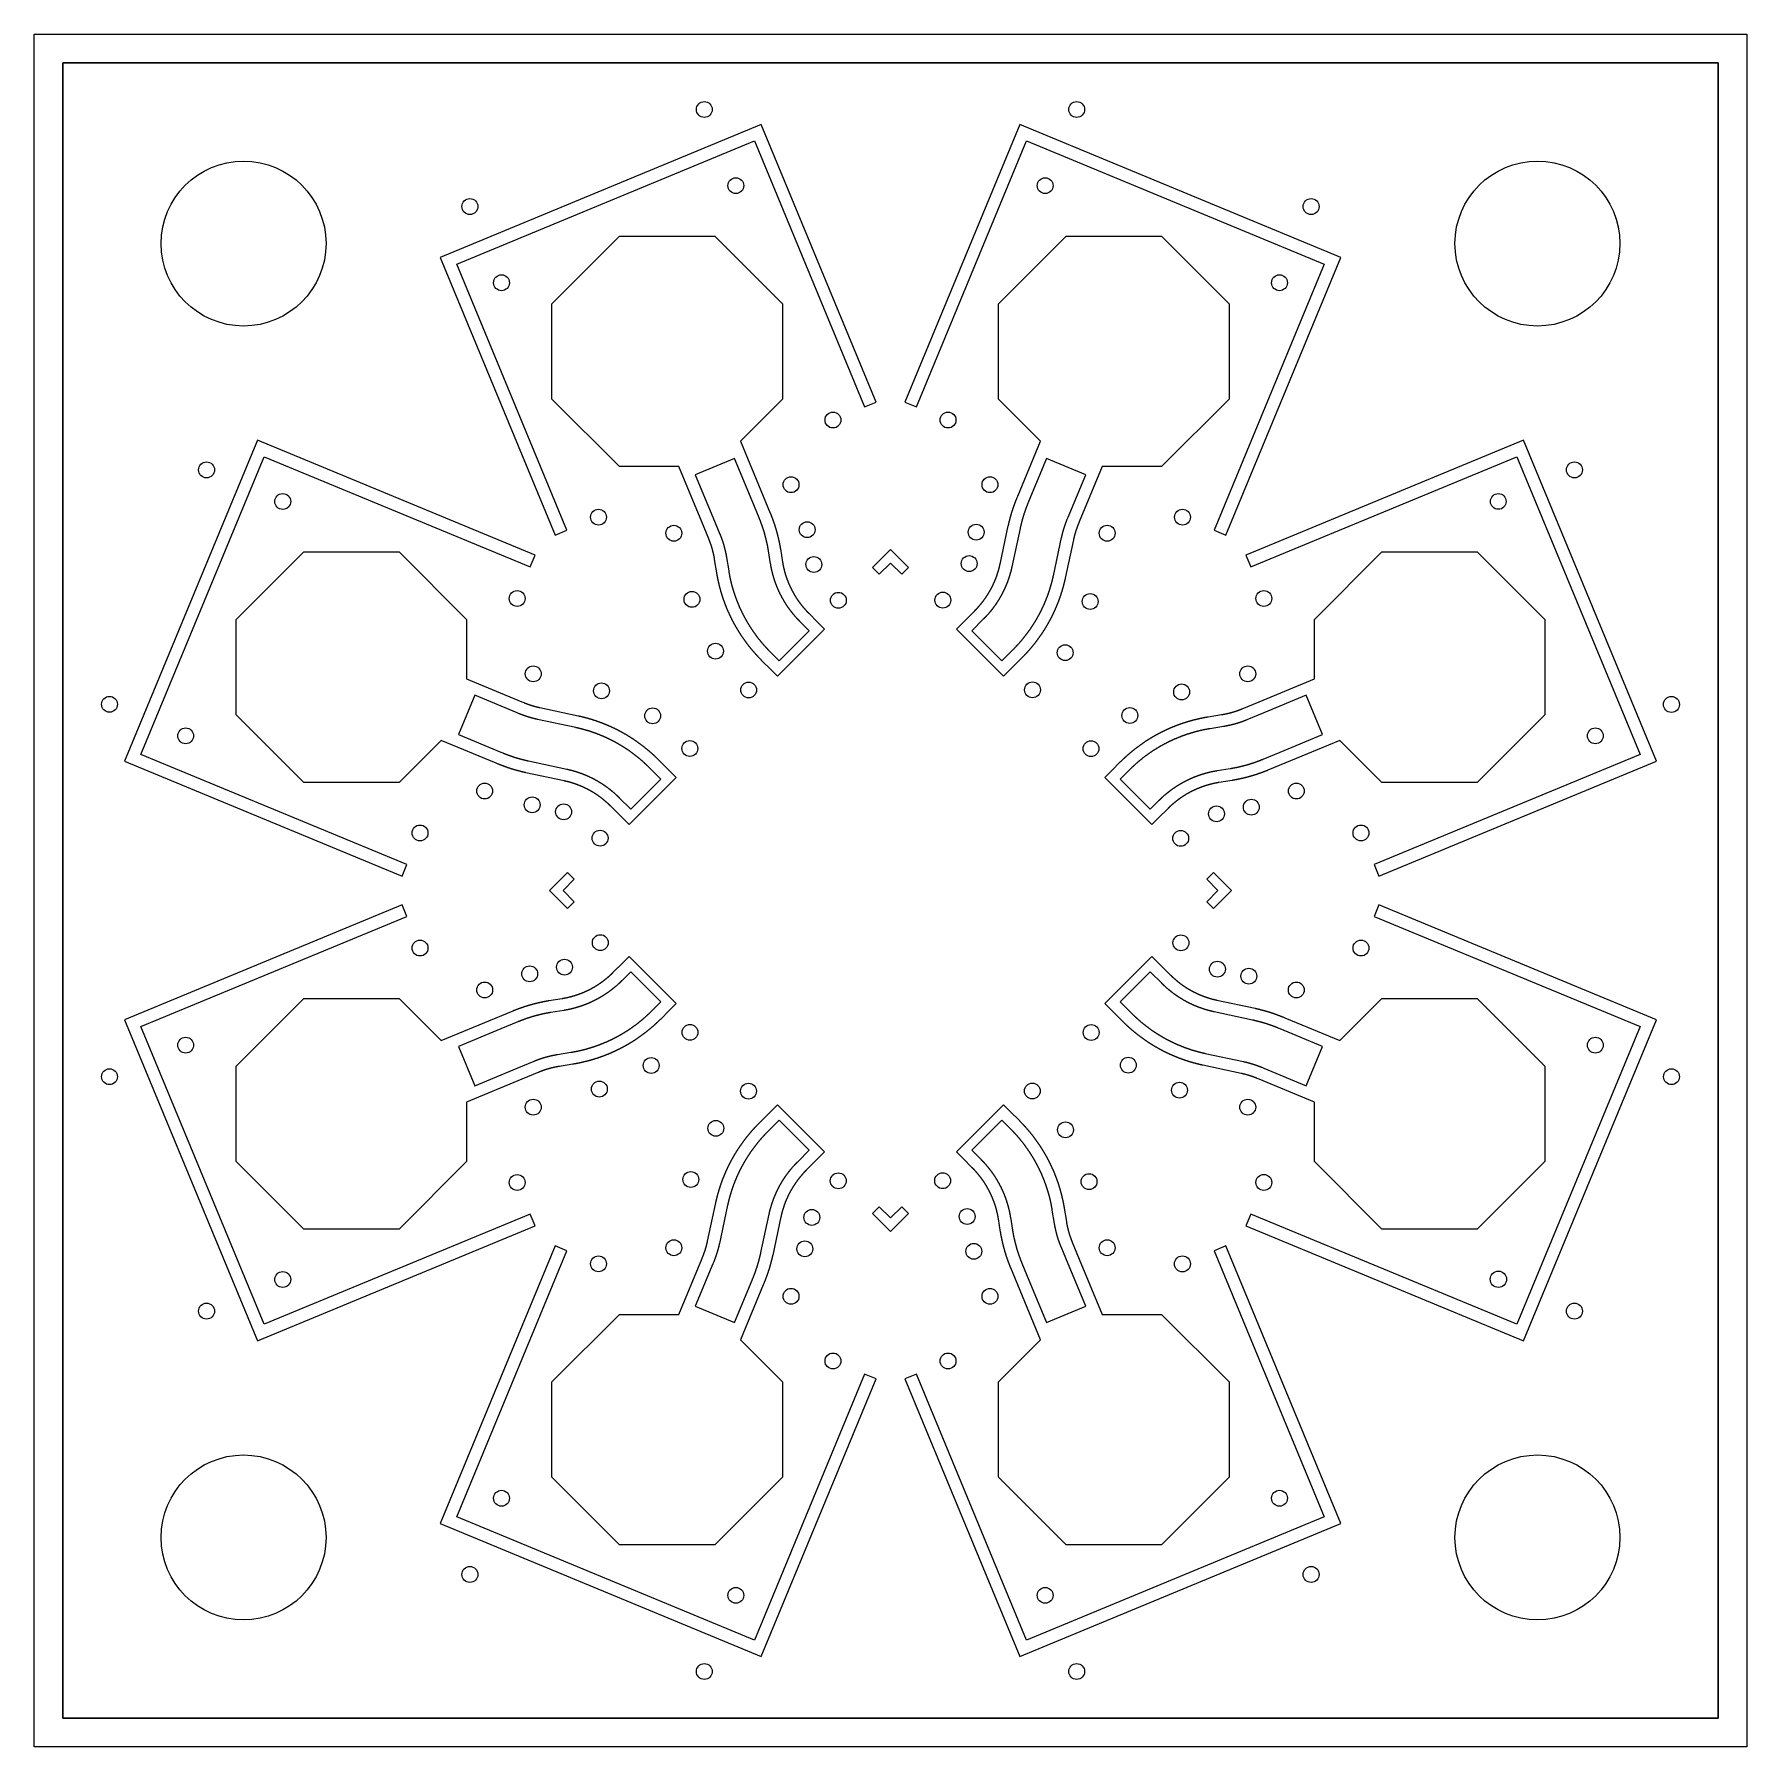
# Model space of a CAD drawing. Extents: x -13500 to 13500, y -13500 to 13500.
import ezdxf

# ---------------------------------------------------------------- set-up
doc = ezdxf.new("R2010")
doc.units = 0
doc.header["$MEASUREMENT"] = 0
for name, color, linetype in [('Bottom', 2, 'Continuous'), ('Top', 1, 'Continuous'), ('Via', 90, 'Continuous')]:
    doc.layers.add(name, color=color, linetype=linetype)

msp = doc.modelspace()

# ---------------------------------------------------------------- linework, layer by layer
at = {"layer": 'Bottom', "linetype": 'Continuous'}
for points in [[(-13500, 13500), (13500, 13500), (13500, -13500), (-13500, -13500)], [(-13050, 13050), (13050, 13050), (13050, -13050), (-13050, -13050)]]:
    msp.add_lwpolyline(points, close=True, dxfattribs=at)
at = {"layer": 'Top'}
for points in [[(-13500, -13050), (-13500, 13500), (13500, 13500), (13500, -13500), (-13500, -13500)], [(-13050, -13050), (13050, -13050), (13050, 13050), (-13050, 13050)], [(-1782.41, 3379.469), (-1888.476, 3485.535), (-1888.476, 3485.535), (-2031.818, 3628.877), (-2034.993, 3632.057), (-2038.162, 3635.243), (-2041.325, 3638.435), (-2044.483, 3641.632), (-2047.635, 3644.835), (-2050.781, 3648.043), (-2053.922, 3651.258), (-2057.056, 3654.477), (-2060.186, 3657.702), (-2063.309, 3660.933), (-2066.427, 3664.17), (-2069.538, 3667.412), (-2072.644, 3670.659), (-2075.745, 3673.912), (-2078.839, 3677.17), (-2081.928, 3680.434), (-2085.011, 3683.704), (-2088.088, 3686.979), (-2091.159, 3690.259), (-2094.225, 3693.545), (-2097.284, 3696.837), (-2100.338, 3700.133), (-2103.386, 3703.436), (-2106.427, 3706.743), (-2109.463, 3710.056), (-2112.494, 3713.375), (-2115.518, 3716.698), (-2118.536, 3720.028), (-2121.548, 3723.362), (-2124.555, 3726.702), (-2127.555, 3730.047), (-2130.55, 3733.398), (-2133.538, 3736.754), (-2136.521, 3740.115), (-2139.498, 3743.482), (-2142.468, 3746.854), (-2145.433, 3750.231), (-2148.391, 3753.613), (-2151.344, 3757.001), (-2154.29, 3760.394), (-2157.231, 3763.792), (-2160.165, 3767.195), (-2163.094, 3770.604), (-2166.016, 3774.017), (-2168.932, 3777.436), (-2171.842, 3780.861), (-2174.746, 3784.29), (-2177.644, 3787.724), (-2180.536, 3791.164), (-2183.422, 3794.609), (-2186.301, 3798.059), (-2189.175, 3801.514), (-2192.042, 3804.974), (-2194.903, 3808.439), (-2197.758, 3811.91), (-2200.606, 3815.385), (-2203.449, 3818.865), (-2206.285, 3822.351), (-2209.115, 3825.842), (-2211.939, 3829.337), (-2214.757, 3832.838), (-2217.568, 3836.343), (-2220.374, 3839.854), (-2223.173, 3843.37), (-2225.965, 3846.89), (-2228.752, 3850.416), (-2231.532, 3853.946), (-2234.306, 3857.482), (-2237.073, 3861.022), (-2239.834, 3864.567), (-2242.589, 3868.118), (-2245.338, 3871.673), (-2248.08, 3875.233), (-2250.816, 3878.798), (-2253.546, 3882.367), (-2256.269, 3885.942), (-2258.986, 3889.521), (-2261.696, 3893.106), (-2264.401, 3896.695), (-2267.098, 3900.289), (-2269.79, 3903.887), (-2272.474, 3907.491), (-2275.153, 3911.099), (-2277.825, 3914.712), (-2280.491, 3918.33), (-2283.15, 3921.952), (-2285.803, 3925.579), (-2288.449, 3929.211), (-2291.089, 3932.848), (-2293.722, 3936.489), (-2296.349, 3940.135), (-2298.969, 3943.786), (-2301.583, 3947.441), (-2304.19, 3951.101), (-2306.791, 3954.766), (-2309.386, 3958.435), (-2311.973, 3962.109), (-2314.555, 3965.787), (-2317.129, 3969.47), (-2319.697, 3973.158), (-2322.259, 3976.85), (-2324.814, 3980.547), (-2327.362, 3984.248), (-2329.904, 3987.954), (-2332.439, 3991.664), (-2334.968, 3995.379), (-2337.49, 3999.098), (-2340.005, 4002.822), (-2342.514, 4006.55), (-2345.016, 4010.283), (-2347.511, 4014.02), (-2350, 4017.762), (-2352.482, 4021.508), (-2354.958, 4025.258), (-2357.427, 4029.013), (-2359.889, 4032.772), (-2362.344, 4036.536), (-2364.793, 4040.304), (-2367.235, 4044.076), (-2369.67, 4047.853), (-2372.099, 4051.634), (-2374.52, 4055.419), (-2376.935, 4059.209), (-2379.344, 4063.003), (-2381.745, 4066.801), (-2384.14, 4070.603), (-2386.528, 4074.41), (-2388.909, 4078.221), (-2391.284, 4082.036), (-2393.651, 4085.856), (-2396.012, 4089.679), (-2398.366, 4093.507), (-2400.714, 4097.339), (-2403.054, 4101.175), (-2405.388, 4105.016), (-2407.714, 4108.86), (-2410.034, 4112.709), (-2412.347, 4116.561), (-2414.654, 4120.418), (-2416.953, 4124.279), (-2419.245, 4128.144), (-2421.531, 4132.013), (-2423.81, 4135.886), (-2426.081, 4139.764), (-2428.346, 4143.645), (-2430.604, 4147.53), (-2432.855, 4151.419), (-2435.099, 4155.313), (-2437.336, 4159.21), (-2439.567, 4163.111), (-2441.79, 4167.016), (-2444.006, 4170.925), (-2446.216, 4174.839), (-2448.418, 4178.756), (-2450.614, 4182.676), (-2452.802, 4186.601), (-2454.984, 4190.53), (-2457.158, 4194.463), (-2459.326, 4198.399), (-2461.486, 4202.339), (-2463.639, 4206.284), (-2465.786, 4210.231), (-2467.925, 4214.183), (-2470.058, 4218.139), (-2472.183, 4222.098), (-2474.301, 4226.061), (-2476.412, 4230.028), (-2478.517, 4233.999), (-2480.614, 4237.973), (-2482.704, 4241.952), (-2484.787, 4245.933), (-2486.862, 4249.919), (-2488.931, 4253.908), (-2490.993, 4257.901), (-2493.047, 4261.898), (-2495.095, 4265.898), (-2497.135, 4269.902), (-2499.168, 4273.909), (-2501.194, 4277.92), (-2503.213, 4281.935), (-2505.225, 4285.953), (-2507.229, 4289.975), (-2509.227, 4294.001), (-2511.217, 4298.03), (-2513.2, 4302.062), (-2515.176, 4306.098), (-2517.145, 4310.138), (-2519.106, 4314.181), (-2521.061, 4318.227), (-2523.008, 4322.277), (-2524.948, 4326.331), (-2526.88, 4330.387), (-2528.806, 4334.448), (-2530.724, 4338.512), (-2532.635, 4342.579), (-2534.539, 4346.649), (-2536.435, 4350.723), (-2538.324, 4354.8), (-2540.206, 4358.881), (-2542.081, 4362.965), (-2543.949, 4367.052), (-2545.809, 4371.143), (-2547.662, 4375.237), (-2549.507, 4379.334), (-2551.346, 4383.435), (-2553.177, 4387.539), (-2555, 4391.646), (-2556.817, 4395.756), (-2558.626, 4399.869), (-2560.428, 4403.986), (-2562.222, 4408.106), (-2564.009, 4412.229), (-2565.789, 4416.355), (-2567.561, 4420.485), (-2569.326, 4424.617), (-2571.084, 4428.753), (-2572.834, 4432.892), (-2574.577, 4437.034), (-2576.313, 4441.179), (-2578.041, 4445.327), (-2579.762, 4449.478), (-2581.475, 4453.633), (-2583.181, 4457.79), (-2584.88, 4461.95), (-2586.571, 4466.114), (-2588.255, 4470.28), (-2589.931, 4474.449), (-2591.6, 4478.622), (-2593.262, 4482.797), (-2594.916, 4486.975), (-2596.563, 4491.156), (-2598.202, 4495.34), (-2599.834, 4499.527), (-2601.458, 4503.717), (-2603.075, 4507.91), (-2604.684, 4512.106), (-2606.286, 4516.304), (-2607.881, 4520.505), (-2609.468, 4524.71), (-2611.047, 4528.917), (-2612.619, 4533.126), (-2614.184, 4537.339), (-2615.741, 4541.554), (-2617.29, 4545.773), (-2618.832, 4549.993), (-2620.367, 4554.217), (-2621.894, 4558.443), (-2623.413, 4562.672), (-2624.925, 4566.904), (-2626.43, 4571.139), (-2627.926, 4575.376), (-2629.416, 4579.616), (-2630.897, 4583.858), (-2632.372, 4588.103), (-2633.838, 4592.351), (-2635.297, 4596.601), (-2636.749, 4600.854), (-2638.193, 4605.109), (-2639.629, 4609.367), (-2641.058, 4613.628), (-2642.479, 4617.891), (-2643.893, 4622.156), (-2645.299, 4626.425), (-2646.697, 4630.695), (-2648.088, 4634.968), (-2649.471, 4639.244), (-2650.847, 4643.522), (-2652.215, 4647.802), (-2653.575, 4652.085), (-2654.928, 4656.37), (-2656.273, 4660.658), (-2657.61, 4664.948), (-2658.94, 4669.241), (-2660.262, 4673.536), (-2661.577, 4677.833), (-2662.884, 4682.132), (-2664.183, 4686.434), (-2665.475, 4690.738), (-2666.759, 4695.045), (-2668.035, 4699.353), (-2669.304, 4703.664), (-2670.564, 4707.977), (-2671.818, 4712.293), (-2673.063, 4716.61), (-2674.301, 4720.93), (-2675.531, 4725.252), (-2676.754, 4729.577), (-2677.969, 4733.903), (-2679.176, 4738.232), (-2680.375, 4742.562), (-2681.567, 4746.895), (-2682.751, 4751.23), (-2683.927, 4755.567), (-2685.095, 4759.906), (-2686.256, 4764.248), (-2687.409, 4768.591), (-2688.555, 4772.936), (-2689.692, 4777.284), (-2690.822, 4781.633), (-2691.944, 4785.984), (-2693.059, 4790.338), (-2694.165, 4794.693), (-2695.264, 4799.05), (-2696.355, 4803.41), (-2697.439, 4807.771), (-2698.514, 4812.134), (-2699.582, 4816.499), (-2700.642, 4820.866), (-2701.694, 4825.235), (-2702.739, 4829.605), (-2703.776, 4833.978), (-2704.805, 4838.352), (-2705.826, 4842.728), (-2706.839, 4847.106), (-2707.845, 4851.486), (-2708.842, 4855.868), (-2709.832, 4860.251), (-2710.815, 4864.636), (-2711.789, 4869.023), (-2712.755, 4873.412), (-2713.714, 4877.802), (-2714.665, 4882.194), (-2715.608, 4886.587), (-2716.544, 4890.983), (-2717.471, 4895.38), (-2718.391, 4899.778), (-2719.303, 4904.179), (-2720.206, 4908.58), (-2721.103, 4912.984), (-2721.991, 4917.389), (-2722.871, 4921.796), (-2723.744, 4926.204), (-2724.609, 4930.614), (-2725.466, 4935.025), (-2726.315, 4939.438), (-2727.156, 4943.852), (-2727.989, 4948.268), (-2728.815, 4952.685), (-2729.633, 4957.104), (-2730.442, 4961.524), (-2731.244, 4965.945), (-2732.038, 4970.369), (-2732.824, 4974.793), (-2733.603, 4979.219), (-2734.373, 4983.646), (-2735.136, 4988.075), (-2735.89, 4992.504), (-2736.637, 4996.936), (-2737.376, 5001.368), (-2738.107, 5005.802), (-2738.83, 5010.237), (-2772.595, 5218.502), (-2773.146, 5221.879), (-2773.705, 5225.255), (-2774.273, 5228.629), (-2774.847, 5232.002), (-2775.43, 5235.374), (-2776.021, 5238.744), (-2776.619, 5242.113), (-2777.226, 5245.48), (-2777.84, 5248.847), (-2778.462, 5252.211), (-2779.091, 5255.574), (-2779.729, 5258.936), (-2780.374, 5262.296), (-2781.027, 5265.655), (-2781.688, 5269.012), (-2782.356, 5272.368), (-2783.033, 5275.722), (-2783.717, 5279.075), (-2784.409, 5282.425), (-2785.109, 5285.775), (-2785.816, 5289.122), (-2786.532, 5292.468), (-2787.255, 5295.813), (-2787.985, 5299.156), (-2788.724, 5302.497), (-2789.47, 5305.836), (-2790.224, 5309.173), (-2790.986, 5312.509), (-2791.756, 5315.843), (-2792.533, 5319.175), (-2793.318, 5322.506), (-2794.111, 5325.834), (-2794.911, 5329.161), (-2795.719, 5332.486), (-2796.535, 5335.809), (-2797.358, 5339.13), (-2798.19, 5342.449), (-2799.029, 5345.766), (-2799.875, 5349.081), (-2800.73, 5352.394), (-2801.592, 5355.706), (-2802.461, 5359.015), (-2803.339, 5362.322), (-2804.224, 5365.627), (-2805.116, 5368.93), (-2806.017, 5372.231), (-2806.925, 5375.53), (-2807.84, 5378.827), (-2808.764, 5382.122), (-2809.695, 5385.414), (-2810.633, 5388.705), (-2811.58, 5391.993), (-2812.533, 5395.279), (-2813.495, 5398.563), (-2814.464, 5401.844), (-2815.441, 5405.124), (-2816.425, 5408.401), (-2817.417, 5411.675), (-2818.416, 5414.948), (-2819.423, 5418.218), (-2820.438, 5421.485), (-2821.46, 5424.751), (-2822.49, 5428.014), (-2823.527, 5431.274), (-2824.572, 5434.533), (-2825.625, 5437.788), (-2826.685, 5441.042), (-2827.752, 5444.292), (-2828.828, 5447.541), (-2829.91, 5450.787), (-2831, 5454.03), (-2832.098, 5457.271), (-2833.203, 5460.509), (-2834.316, 5463.744), (-2835.436, 5466.978), (-2836.564, 5470.208), (-2837.699, 5473.436), (-2838.842, 5476.661), (-2839.992, 5479.883), (-2841.15, 5483.103), (-2842.315, 5486.32), (-2843.487, 5489.535), (-2844.667, 5492.747), (-2845.855, 5495.956), (-2847.05, 5499.162), (-2848.252, 5502.365), (-2849.462, 5505.566), (-2850.679, 5508.764), (-2851.904, 5511.959), (-2853.136, 5515.151), (-2854.375, 5518.34), (-2855.622, 5521.526), (-2856.876, 5524.71), (-2858.138, 5527.89), (-2859.407, 5531.068), (-2860.683, 5534.243), (-2861.967, 5537.414), (-2863.258, 5540.583), (-2864.556, 5543.749), (-2865.862, 5546.911), (-2976.689, 5814.471), (-3336.588, 6683.345), (-4273.044, 6683.345), (-5337.035, 7747.336), (-5337.035, 9252.048), (-4273.044, 10316.039), (-2768.332, 10316.039), (-1704.341, 9252.048), (-1704.341, 7747.336), (-2366.515, 7085.162), (-2006.615, 6216.289), (-1895.788, 5948.729), (-1894.068, 5944.565), (-1892.355, 5940.398), (-1890.649, 5936.227), (-1888.951, 5932.054), (-1887.26, 5927.877), (-1885.577, 5923.698), (-1883.901, 5919.516), (-1882.233, 5915.33), (-1880.572, 5911.142), (-1878.918, 5906.951), (-1877.272, 5902.756), (-1875.634, 5898.559), (-1874.003, 5894.359), (-1872.379, 5890.156), (-1870.763, 5885.95), (-1869.155, 5881.741), (-1867.554, 5877.53), (-1865.961, 5873.315), (-1864.375, 5869.098), (-1862.796, 5864.878), (-1861.225, 5860.655), (-1859.662, 5856.429), (-1858.106, 5852.2), (-1856.558, 5847.969), (-1855.017, 5843.735), (-1853.484, 5839.498), (-1851.959, 5835.259), (-1850.441, 5831.016), (-1848.93, 5826.771), (-1847.428, 5822.524), (-1845.932, 5818.273), (-1844.445, 5814.02), (-1842.965, 5809.765), (-1841.492, 5805.507), (-1840.027, 5801.246), (-1838.57, 5796.982), (-1837.12, 5792.716), (-1835.678, 5788.447), (-1834.244, 5784.176), (-1832.817, 5779.902), (-1831.398, 5775.626), (-1829.986, 5771.347), (-1828.582, 5767.066), (-1827.186, 5762.782), (-1825.798, 5758.496), (-1824.417, 5754.207), (-1823.043, 5749.916), (-1821.678, 5745.622), (-1820.32, 5741.326), (-1818.969, 5737.027), (-1817.627, 5732.726), (-1816.292, 5728.423), (-1814.965, 5724.117), (-1813.645, 5719.809), (-1812.333, 5715.499), (-1811.029, 5711.186), (-1809.732, 5706.871), (-1808.443, 5702.553), (-1807.162, 5698.234), (-1805.889, 5693.912), (-1804.623, 5689.587), (-1803.365, 5685.261), (-1802.115, 5680.932), (-1800.873, 5676.601), (-1799.638, 5672.268), (-1798.411, 5667.933), (-1797.191, 5663.595), (-1795.98, 5659.255), (-1794.776, 5654.914), (-1793.58, 5650.57), (-1792.392, 5646.223), (-1791.211, 5641.875), (-1790.038, 5637.525), (-1788.873, 5633.172), (-1787.716, 5628.818), (-1786.566, 5624.461), (-1785.425, 5620.103), (-1784.291, 5615.742), (-1783.165, 5611.379), (-1782.046, 5607.015), (-1780.936, 5602.648), (-1779.833, 5598.28), (-1778.738, 5593.909), (-1777.651, 5589.536), (-1776.571, 5585.162), (-1775.5, 5580.786), (-1774.436, 5576.407), (-1773.38, 5572.027), (-1772.332, 5567.645), (-1771.292, 5563.261), (-1770.259, 5558.875), (-1769.234, 5554.488), (-1768.218, 5550.098), (-1767.209, 5545.707), (-1766.207, 5541.314), (-1765.214, 5536.919), (-1764.229, 5532.523), (-1763.251, 5528.124), (-1762.281, 5523.724), (-1761.319, 5519.323), (-1760.365, 5514.919), (-1759.419, 5510.514), (-1758.481, 5506.107), (-1757.55, 5501.698), (-1756.627, 5497.288), (-1755.713, 5492.876), (-1754.806, 5488.463), (-1753.907, 5484.048), (-1753.016, 5479.631), (-1752.133, 5475.213), (-1751.257, 5470.793), (-1750.39, 5466.372), (-1749.53, 5461.949), (-1748.678, 5457.525), (-1747.835, 5453.099), (-1746.999, 5448.671), (-1746.171, 5444.242), (-1745.351, 5439.812), (-1744.539, 5435.38), (-1743.734, 5430.947), (-1742.938, 5426.512), (-1742.15, 5422.076), (-1741.369, 5417.638), (-1740.596, 5413.199), (-1739.832, 5408.759), (-1739.075, 5404.317), (-1738.326, 5399.874), (-1737.585, 5395.43), (-1736.852, 5390.984), (-1736.127, 5386.537), (-1702.363, 5178.272), (-1701.809, 5174.879), (-1701.247, 5171.487), (-1700.677, 5168.097), (-1700.099, 5164.708), (-1699.513, 5161.32), (-1698.919, 5157.934), (-1698.318, 5154.549), (-1697.708, 5151.165), (-1697.091, 5147.783), (-1696.466, 5144.402), (-1695.833, 5141.023), (-1695.192, 5137.645), (-1694.543, 5134.269), (-1693.886, 5130.894), (-1693.222, 5127.521), (-1692.549, 5124.149), (-1691.869, 5120.779), (-1691.181, 5117.411), (-1690.485, 5114.044), (-1689.781, 5110.679), (-1689.069, 5107.315), (-1688.35, 5103.953), (-1687.623, 5100.593), (-1686.887, 5097.235), (-1686.144, 5093.878), (-1685.394, 5090.523), (-1684.635, 5087.169), (-1683.868, 5083.818), (-1683.094, 5080.468), (-1682.312, 5077.12), (-1681.522, 5073.774), (-1680.725, 5070.43), (-1679.919, 5067.088), (-1679.106, 5063.747), (-1678.285, 5060.409), (-1677.456, 5057.072), (-1676.619, 5053.737), (-1675.775, 5050.405), (-1674.923, 5047.074), (-1674.063, 5043.745), (-1673.195, 5040.418), (-1672.32, 5037.094), (-1671.437, 5033.771), (-1670.546, 5030.45), (-1669.647, 5027.132), (-1668.741, 5023.815), (-1667.827, 5020.501), (-1666.905, 5017.189), (-1665.976, 5013.879), (-1665.038, 5010.571), (-1664.093, 5007.265), (-1663.141, 5003.962), (-1662.18, 5000.661), (-1661.212, 4997.362), (-1660.237, 4994.065), (-1659.253, 4990.771), (-1658.262, 4987.479), (-1657.263, 4984.189), (-1656.257, 4980.902), (-1655.243, 4977.616), (-1654.221, 4974.334), (-1653.192, 4971.053), (-1652.155, 4967.776), (-1651.11, 4964.5), (-1650.058, 4961.227), (-1648.998, 4957.956), (-1647.93, 4954.688), (-1646.855, 4951.423), (-1645.772, 4948.16), (-1644.682, 4944.899), (-1643.584, 4941.641), (-1642.479, 4938.386), (-1641.365, 4935.133), (-1640.245, 4931.883), (-1639.116, 4928.635), (-1637.981, 4925.39), (-1636.837, 4922.148), (-1635.686, 4918.908), (-1634.528, 4915.671), (-1633.362, 4912.437), (-1632.188, 4909.205), (-1631.007, 4905.976), (-1629.818, 4902.75), (-1628.622, 4899.527), (-1627.418, 4896.307), (-1626.207, 4893.089), (-1624.989, 4889.874), (-1623.762, 4886.662), (-1622.529, 4883.453), (-1621.288, 4880.247), (-1620.039, 4877.044), (-1618.783, 4873.843), (-1617.519, 4870.646), (-1616.249, 4867.451), (-1614.97, 4864.26), (-1613.684, 4861.071), (-1612.391, 4857.886), (-1611.09, 4854.703), (-1609.782, 4851.524), (-1608.467, 4848.348), (-1607.144, 4845.174), (-1605.813, 4842.004), (-1604.476, 4838.837), (-1603.131, 4835.673), (-1601.778, 4832.512), (-1600.418, 4829.354), (-1599.051, 4826.2), (-1597.677, 4823.049), (-1596.295, 4819.9), (-1594.906, 4816.756), (-1593.509, 4813.614), (-1592.105, 4810.476), (-1590.694, 4807.34), (-1589.276, 4804.209), (-1587.85, 4801.08), (-1586.417, 4797.955), (-1584.977, 4794.833), (-1583.529, 4791.715), (-1582.074, 4788.6), (-1580.612, 4785.488), (-1579.143, 4782.38), (-1577.666, 4779.275), (-1576.182, 4776.174), (-1574.691, 4773.076), (-1573.193, 4769.981), (-1571.688, 4766.891), (-1570.175, 4763.803), (-1568.655, 4760.719), (-1567.128, 4757.639), (-1565.594, 4754.562), (-1564.052, 4751.489), (-1562.504, 4748.42), (-1560.948, 4745.354), (-1559.385, 4742.291), (-1557.815, 4739.233), (-1556.238, 4736.178), (-1554.654, 4733.127), (-1553.063, 4730.079), (-1551.464, 4727.035), (-1549.859, 4723.995), (-1548.246, 4720.959), (-1546.626, 4717.926), (-1545, 4714.897), (-1543.366, 4711.872), (-1541.725, 4708.851), (-1540.077, 4705.834), (-1538.422, 4702.82), (-1536.76, 4699.81), (-1535.091, 4696.805), (-1533.415, 4693.803), (-1531.733, 4690.805), (-1530.043, 4687.811), (-1528.346, 4684.821), (-1526.642, 4681.834), (-1524.931, 4678.852), (-1523.213, 4675.874), (-1521.489, 4672.9), (-1519.757, 4669.93), (-1518.018, 4666.964), (-1516.273, 4664.002), (-1514.521, 4661.044), (-1512.761, 4658.09), (-1510.995, 4655.14), (-1509.222, 4652.195), (-1507.442, 4649.253), (-1505.656, 4646.316), (-1503.862, 4643.383), (-1502.062, 4640.454), (-1500.255, 4637.529), (-1498.441, 4634.609), (-1496.62, 4631.692), (-1494.792, 4628.78), (-1492.958, 4625.872), (-1491.117, 4622.969), (-1489.269, 4620.07), (-1487.414, 4617.175), (-1485.553, 4614.284), (-1483.685, 4611.398), (-1481.81, 4608.516), (-1479.928, 4605.639), (-1478.04, 4602.766), (-1476.145, 4599.897), (-1474.243, 4597.033), (-1472.335, 4594.173), (-1470.42, 4591.318), (-1468.498, 4588.467), (-1466.57, 4585.621), (-1464.635, 4582.779), (-1462.694, 4579.941), (-1460.745, 4577.109), (-1458.791, 4574.28), (-1456.829, 4571.457), (-1454.861, 4568.637), (-1452.887, 4565.823), (-1450.906, 4563.013), (-1448.918, 4560.208), (-1446.924, 4557.407), (-1444.924, 4554.611), (-1442.917, 4551.82), (-1440.903, 4549.033), (-1438.883, 4546.251), (-1436.856, 4543.474), (-1434.823, 4540.701), (-1432.784, 4537.934), (-1430.738, 4535.171), (-1428.685, 4532.412), (-1426.626, 4529.659), (-1424.561, 4526.91), (-1422.49, 4524.167), (-1420.411, 4521.428), (-1418.327, 4518.694), (-1416.236, 4515.964), (-1414.139, 4513.24), (-1412.036, 4510.52), (-1409.926, 4507.806), (-1407.81, 4505.096), (-1405.687, 4502.392), (-1403.559, 4499.692), (-1401.424, 4496.997), (-1399.282, 4494.307), (-1397.135, 4491.623), (-1394.981, 4488.943), (-1392.821, 4486.268), (-1390.655, 4483.598), (-1388.482, 4480.934), (-1386.303, 4478.274), (-1384.118, 4475.62), (-1381.927, 4472.97), (-1379.73, 4470.326), (-1377.527, 4467.687), (-1375.317, 4465.053), (-1373.101, 4462.424), (-1370.88, 4459.8), (-1368.652, 4457.182), (-1366.418, 4454.569), (-1364.178, 4451.96), (-1361.931, 4449.358), (-1359.679, 4446.76), (-1357.421, 4444.168), (-1355.157, 4441.581), (-1352.886, 4438.999), (-1350.61, 4436.422), (-1348.328, 4433.851), (-1346.039, 4431.285), (-1343.745, 4428.725), (-1341.445, 4426.17), (-1339.138, 4423.62), (-1336.826, 4421.075), (-1334.508, 4418.536), (-1332.184, 4416.003), (-1329.854, 4413.475), (-1327.518, 4410.952), (-1325.177, 4408.435), (-1322.829, 4405.923), (-1320.476, 4403.417), (-1318.117, 4400.916), (-1315.752, 4398.42), (-1313.381, 4395.931), (-1311.004, 4393.446), (-1308.622, 4390.967), (-1306.234, 4388.494), (-1303.84, 4386.027), (-1301.44, 4383.565), (-1299.034, 4381.108), (-1296.623, 4378.657), (-1294.206, 4376.212), (-1291.784, 4373.773), (-1289.356, 4371.339), (-1146.014, 4227.997), (-1146.014, 4227.997), (-1039.948, 4121.931)], [(1782.41, 3379.469), (1039.948, 4121.931), (1146.014, 4227.997), (1146.014, 4227.997), (1328.611, 4410.594), (1331.041, 4413.03), (1333.466, 4415.472), (1335.886, 4417.92), (1338.3, 4420.374), (1340.707, 4422.833), (1343.11, 4425.297), (1345.506, 4427.767), (1347.897, 4430.243), (1350.282, 4432.725), (1352.661, 4435.212), (1355.034, 4437.704), (1357.401, 4440.202), (1359.763, 4442.706), (1362.119, 4445.215), (1364.469, 4447.729), (1366.813, 4450.249), (1369.151, 4452.775), (1371.483, 4455.306), (1373.81, 4457.842), (1376.13, 4460.384), (1378.444, 4462.931), (1380.753, 4465.484), (1383.056, 4468.042), (1385.352, 4470.605), (1387.643, 4473.174), (1389.927, 4475.748), (1392.206, 4478.327), (1394.479, 4480.912), (1396.745, 4483.502), (1399.006, 4486.097), (1401.26, 4488.698), (1403.508, 4491.303), (1405.751, 4493.914), (1407.987, 4496.531), (1410.217, 4499.152), (1412.441, 4501.779), (1414.658, 4504.411), (1416.87, 4507.048), (1419.076, 4509.69), (1421.275, 4512.337), (1423.468, 4514.989), (1425.655, 4517.647), (1427.836, 4520.31), (1430.01, 4522.977), (1432.179, 4525.65), (1434.341, 4528.328), (1436.496, 4531.011), (1438.646, 4533.699), (1440.789, 4536.391), (1442.926, 4539.089), (1445.057, 4541.792), (1447.181, 4544.5), (1449.299, 4547.213), (1451.411, 4549.93), (1453.516, 4552.653), (1455.615, 4555.381), (1457.708, 4558.113), (1459.794, 4560.85), (1461.874, 4563.592), (1463.947, 4566.339), (1466.014, 4569.091), (1468.075, 4571.848), (1470.129, 4574.609), (1472.177, 4577.376), (1474.218, 4580.147), (1476.253, 4582.922), (1478.281, 4585.703), (1480.303, 4588.488), (1482.318, 4591.278), (1484.327, 4594.073), (1486.329, 4596.872), (1488.325, 4599.676), (1490.314, 4602.484), (1492.296, 4605.298), (1494.272, 4608.116), (1496.242, 4610.938), (1498.205, 4613.765), (1500.161, 4616.597), (1502.111, 4619.433), (1504.054, 4622.274), (1505.99, 4625.119), (1507.92, 4627.969), (1509.843, 4630.823), (1511.759, 4633.682), (1513.669, 4636.545), (1515.572, 4639.412), (1517.469, 4642.285), (1519.358, 4645.161), (1521.241, 4648.042), (1523.117, 4650.927), (1524.987, 4653.817), (1526.85, 4656.711), (1528.706, 4659.609), (1530.555, 4662.512), (1532.397, 4665.419), (1534.233, 4668.33), (1536.062, 4671.246), (1537.884, 4674.166), (1539.699, 4677.09), (1541.507, 4680.018), (1543.309, 4682.95), (1545.104, 4685.887), (1546.891, 4688.828), (1548.672, 4691.773), (1550.446, 4694.722), (1552.214, 4697.675), (1553.974, 4700.633), (1555.727, 4703.594), (1557.474, 4706.56), (1559.213, 4709.53), (1560.946, 4712.503), (1562.672, 4715.481), (1564.391, 4718.463), (1566.102, 4721.449), (1567.807, 4724.438), (1569.505, 4727.432), (1571.196, 4730.43), (1572.88, 4733.432), (1574.557, 4736.437), (1576.226, 4739.447), (1577.889, 4742.46), (1579.545, 4745.477), (1581.194, 4748.498), (1582.835, 4751.523), (1584.47, 4754.552), (1586.097, 4757.584), (1587.718, 4760.621), (1589.331, 4763.661), (1590.937, 4766.705), (1592.537, 4769.752), (1594.129, 4772.803), (1595.713, 4775.859), (1597.291, 4778.917), (1598.862, 4781.98), (1600.425, 4785.046), (1601.982, 4788.115), (1603.531, 4791.189), (1605.073, 4794.266), (1606.608, 4797.346), (1608.135, 4800.43), (1609.656, 4803.518), (1611.169, 4806.609), (1612.675, 4809.704), (1614.174, 4812.802), (1615.665, 4815.903), (1617.149, 4819.009), (1618.626, 4822.117), (1620.096, 4825.229), (1621.559, 4828.345), (1623.014, 4831.464), (1624.462, 4834.586), (1625.903, 4837.711), (1627.336, 4840.84), (1628.762, 4843.973), (1630.181, 4847.108), (1631.592, 4850.247), (1632.996, 4853.39), (1634.393, 4856.535), (1635.782, 4859.684), (1637.165, 4862.836), (1638.539, 4865.991), (1639.907, 4869.149), (1641.267, 4872.311), (1642.619, 4875.476), (1643.964, 4878.644), (1645.302, 4881.815), (1646.633, 4884.989), (1647.956, 4888.166), (1649.271, 4891.346), (1650.579, 4894.53), (1651.88, 4897.716), (1653.173, 4900.905), (1654.459, 4904.098), (1655.738, 4907.293), (1657.009, 4910.492), (1658.272, 4913.693), (1659.528, 4916.897), (1660.776, 4920.105), (1662.018, 4923.315), (1663.251, 4926.528), (1664.477, 4929.744), (1665.696, 4932.962), (1666.907, 4936.184), (1668.11, 4939.408), (1669.306, 4942.636), (1670.494, 4945.866), (1671.675, 4949.098), (1672.849, 4952.334), (1674.014, 4955.572), (1675.173, 4958.813), (1676.323, 4962.057), (1677.466, 4965.303), (1678.602, 4968.552), (1679.73, 4971.803), (1680.85, 4975.058), (1681.963, 4978.314), (1683.068, 4981.574), (1684.166, 4984.836), (1685.256, 4988.1), (1686.338, 4991.367), (1687.413, 4994.637), (1688.48, 4997.909), (1689.539, 5001.184), (1690.591, 5004.461), (1691.635, 5007.74), (1692.671, 5011.022), (1693.7, 5014.306), (1694.721, 5017.593), (1695.735, 5020.882), (1696.741, 5024.173), (1697.739, 5027.467), (1698.729, 5030.763), (1699.712, 5034.062), (1700.687, 5037.362), (1701.654, 5040.665), (1702.614, 5043.97), (1703.566, 5047.278), (1704.51, 5050.588), (1705.446, 5053.899), (1706.375, 5057.213), (1707.296, 5060.529), (1708.209, 5063.848), (1709.115, 5067.168), (1710.012, 5070.491), (1710.902, 5073.815), (1711.785, 5077.142), (1712.659, 5080.471), (1713.526, 5083.801), (1714.385, 5087.134), (1715.236, 5090.469), (1716.079, 5093.806), (1716.915, 5097.144), (1717.742, 5100.485), (1718.562, 5103.828), (1719.375, 5107.172), (1720.179, 5110.518), (1720.976, 5113.867), (1721.764, 5117.217), (1722.545, 5120.569), (1723.318, 5123.922), (1724.084, 5127.278), (1724.841, 5130.635), (1725.591, 5133.994), (1726.332, 5137.355), (1727.066, 5140.717), (1727.792, 5144.082), (1857.35, 5747.787), (1858.296, 5752.174), (1859.249, 5756.56), (1860.21, 5760.944), (1861.179, 5765.326), (1862.156, 5769.706), (1863.141, 5774.085), (1864.133, 5778.462), (1865.133, 5782.837), (1866.141, 5787.211), (1867.157, 5791.583), (1868.18, 5795.952), (1869.212, 5800.32), (1870.25, 5804.687), (1871.297, 5809.051), (1872.352, 5813.413), (1873.414, 5817.774), (1874.484, 5822.133), (1875.562, 5826.489), (1876.647, 5830.844), (1877.74, 5835.197), (1878.841, 5839.548), (1879.95, 5843.897), (1881.066, 5848.244), (1882.191, 5852.589), (1883.322, 5856.932), (1884.462, 5861.273), (1885.609, 5865.612), (1886.764, 5869.949), (1887.927, 5874.284), (1889.098, 5878.617), (1890.276, 5882.947), (1891.461, 5887.276), (1892.655, 5891.603), (1893.856, 5895.927), (1895.065, 5900.249), (1896.282, 5904.569), (1897.506, 5908.887), (1898.738, 5913.203), (1899.977, 5917.516), (1901.225, 5921.828), (1902.479, 5926.137), (1903.742, 5930.444), (1905.012, 5934.748), (1906.29, 5939.05), (1907.576, 5943.351), (1908.869, 5947.648), (1910.17, 5951.944), (1911.478, 5956.237), (1912.794, 5960.528), (1914.118, 5964.816), (1915.449, 5969.102), (1916.788, 5973.386), (1918.134, 5977.667), (1919.489, 5981.946), (1920.85, 5986.223), (1922.22, 5990.497), (1923.597, 5994.769), (1924.981, 5999.038), (1926.373, 6003.304), (1927.773, 6007.569), (1929.18, 6011.831), (1930.595, 6016.09), (1932.017, 6020.346), (1933.447, 6024.601), (1934.885, 6028.852), (1936.33, 6033.101), (1937.783, 6037.348), (1939.243, 6041.592), (1940.71, 6045.833), (1942.186, 6050.072), (1943.669, 6054.308), (1945.159, 6058.541), (1946.657, 6062.772), (1948.162, 6067), (1949.675, 6071.226), (1951.195, 6075.448), (1952.723, 6079.668), (1954.259, 6083.886), (1955.801, 6088.1), (1957.352, 6092.312), (1958.91, 6096.521), (1960.475, 6100.727), (1962.048, 6104.931), (1963.628, 6109.132), (1965.216, 6113.329), (1966.811, 6117.525), (1968.414, 6121.717), (1970.024, 6125.906), (1971.641, 6130.093), (1973.266, 6134.276), (1974.899, 6138.457), (1976.538, 6142.635), (1978.186, 6146.809), (1979.84, 6150.981), (1981.502, 6155.15), (1983.172, 6159.316), (1984.849, 6163.479), (1986.533, 6167.64), (1988.225, 6171.797), (1989.924, 6175.951), (1991.63, 6180.102), (1993.344, 6184.25), (2006.615, 6216.289), (2366.515, 7085.162), (1704.341, 7747.336), (1704.341, 9252.048), (2768.332, 10316.039), (4273.044, 10316.039), (5337.035, 9252.048), (5337.035, 7747.336), (4273.044, 6683.345), (3336.588, 6683.345), (2976.689, 5814.471), (2963.418, 5782.432), (2962.109, 5779.263), (2960.808, 5776.091), (2959.515, 5772.916), (2958.229, 5769.738), (2956.95, 5766.557), (2955.678, 5763.373), (2954.414, 5760.186), (2953.158, 5756.996), (2951.909, 5753.803), (2950.667, 5750.608), (2949.433, 5747.409), (2948.206, 5744.208), (2946.986, 5741.003), (2945.774, 5737.796), (2944.57, 5734.586), (2943.373, 5731.374), (2942.183, 5728.158), (2941.001, 5724.94), (2939.826, 5721.719), (2938.659, 5718.495), (2937.499, 5715.269), (2936.347, 5712.04), (2935.203, 5708.808), (2934.066, 5705.574), (2932.936, 5702.337), (2931.814, 5699.097), (2930.699, 5695.855), (2929.592, 5692.61), (2928.493, 5689.363), (2927.401, 5686.113), (2926.317, 5682.86), (2925.24, 5679.606), (2924.171, 5676.348), (2923.109, 5673.088), (2922.055, 5669.826), (2921.008, 5666.561), (2919.97, 5663.294), (2918.938, 5660.024), (2917.915, 5656.752), (2916.898, 5653.477), (2915.89, 5650.201), (2914.889, 5646.922), (2913.896, 5643.64), (2912.91, 5640.356), (2911.932, 5637.07), (2910.962, 5633.782), (2909.999, 5630.492), (2909.044, 5627.199), (2908.097, 5623.904), (2907.157, 5620.607), (2906.225, 5617.307), (2905.301, 5614.006), (2904.384, 5610.702), (2903.475, 5607.397), (2902.574, 5604.089), (2901.68, 5600.779), (2900.794, 5597.467), (2899.916, 5594.153), (2899.046, 5590.837), (2898.183, 5587.518), (2897.328, 5584.198), (2896.48, 5580.876), (2895.641, 5577.552), (2894.809, 5574.226), (2893.985, 5570.898), (2893.168, 5567.569), (2892.359, 5564.237), (2891.558, 5560.903), (2890.765, 5557.568), (2889.98, 5554.231), (2889.202, 5550.891), (2888.432, 5547.551), (2887.67, 5544.208), (2886.915, 5540.863), (2886.169, 5537.517), (2885.43, 5534.169), (2884.699, 5530.82), (2883.976, 5527.469), (2754.418, 4923.764), (2753.47, 4919.363), (2752.513, 4914.965), (2751.549, 4910.568), (2750.577, 4906.174), (2749.598, 4901.78), (2748.61, 4897.389), (2747.615, 4892.999), (2746.612, 4888.611), (2745.601, 4884.225), (2744.582, 4879.841), (2743.555, 4875.459), (2742.521, 4871.078), (2741.478, 4866.699), (2740.428, 4862.322), (2739.37, 4857.947), (2738.305, 4853.574), (2737.231, 4849.203), (2736.15, 4844.834), (2735.061, 4840.466), (2733.964, 4836.101), (2732.86, 4831.738), (2731.747, 4827.376), (2730.627, 4823.017), (2729.499, 4818.659), (2728.363, 4814.304), (2727.22, 4809.95), (2726.069, 4805.599), (2724.91, 4801.25), (2723.743, 4796.902), (2722.569, 4792.557), (2721.386, 4788.214), (2720.196, 4783.873), (2718.999, 4779.534), (2717.793, 4775.198), (2716.58, 4770.863), (2715.359, 4766.531), (2714.131, 4762.201), (2712.894, 4757.873), (2711.65, 4753.547), (2710.399, 4749.223), (2709.139, 4744.902), (2707.872, 4740.583), (2706.597, 4736.266), (2705.315, 4731.952), (2704.024, 4727.64), (2702.727, 4723.33), (2701.421, 4719.022), (2700.108, 4714.717), (2698.787, 4710.414), (2697.458, 4706.113), (2696.122, 4701.815), (2694.778, 4697.519), (2693.426, 4693.226), (2692.067, 4688.935), (2690.7, 4684.647), (2689.326, 4680.361), (2687.944, 4676.077), (2686.554, 4671.796), (2685.156, 4667.517), (2683.751, 4663.241), (2682.339, 4658.967), (2680.918, 4654.696), (2679.49, 4650.428), (2678.055, 4646.161), (2676.612, 4641.898), (2675.161, 4637.637), (2673.703, 4633.379), (2672.237, 4629.123), (2670.764, 4624.87), (2669.282, 4620.62), (2667.794, 4616.372), (2666.298, 4612.127), (2664.794, 4607.884), (2663.283, 4603.644), (2661.764, 4599.407), (2660.237, 4595.173), (2658.703, 4590.941), (2657.162, 4586.712), (2655.613, 4582.486), (2654.056, 4578.263), (2652.492, 4574.042), (2650.92, 4569.825), (2649.341, 4565.61), (2647.755, 4561.397), (2646.16, 4557.188), (2644.559, 4552.982), (2642.95, 4548.778), (2641.333, 4544.577), (2639.709, 4540.379), (2638.077, 4536.184), (2636.438, 4531.992), (2634.792, 4527.803), (2633.138, 4523.617), (2631.476, 4519.434), (2629.807, 4515.254), (2628.131, 4511.076), (2626.447, 4506.902), (2624.756, 4502.731), (2623.057, 4498.563), (2621.351, 4494.397), (2619.637, 4490.235), (2617.916, 4486.076), (2616.188, 4481.92), (2614.452, 4477.767), (2612.709, 4473.617), (2610.958, 4469.471), (2609.2, 4465.327), (2607.435, 4461.187), (2605.662, 4457.049), (2603.882, 4452.915), (2602.095, 4448.784), (2600.3, 4444.656), (2598.498, 4440.532), (2596.688, 4436.411), (2594.871, 4432.292), (2593.047, 4428.178), (2591.216, 4424.066), (2589.377, 4419.958), (2587.531, 4415.853), (2585.677, 4411.751), (2583.816, 4407.652), (2581.948, 4403.557), (2580.073, 4399.466), (2578.19, 4395.377), (2576.3, 4391.292), (2574.403, 4387.21), (2572.498, 4383.132), (2570.586, 4379.057), (2568.667, 4374.986), (2566.741, 4370.918), (2564.807, 4366.853), (2562.866, 4362.792), (2560.918, 4358.734), (2558.963, 4354.68), (2557.001, 4350.629), (2555.031, 4346.582), (2553.054, 4342.538), (2551.07, 4338.498), (2549.078, 4334.462), (2547.08, 4330.429), (2545.074, 4326.399), (2543.061, 4322.373), (2541.041, 4318.351), (2539.014, 4314.332), (2536.98, 4310.317), (2534.938, 4306.306), (2532.889, 4302.298), (2530.833, 4298.294), (2528.77, 4294.293), (2526.7, 4290.296), (2524.623, 4286.303), (2522.539, 4282.314), (2520.447, 4278.328), (2518.349, 4274.346), (2516.243, 4270.368), (2514.13, 4266.393), (2512.011, 4262.423), (2509.884, 4258.456), (2507.75, 4254.493), (2505.609, 4250.534), (2503.461, 4246.578), (2501.305, 4242.627), (2499.143, 4238.679), (2496.974, 4234.735), (2494.798, 4230.795), (2492.615, 4226.859), (2490.424, 4222.926), (2488.227, 4218.998), (2486.023, 4215.074), (2483.811, 4211.153), (2481.593, 4207.237), (2479.368, 4203.324), (2477.136, 4199.416), (2474.897, 4195.511), (2472.651, 4191.61), (2470.397, 4187.714), (2468.137, 4183.821), (2465.871, 4179.933), (2463.597, 4176.048), (2461.316, 4172.168), (2459.028, 4168.291), (2456.734, 4164.419), (2454.432, 4160.551), (2452.124, 4156.687), (2449.808, 4152.827), (2447.486, 4148.971), (2445.157, 4145.119), (2442.821, 4141.272), (2440.478, 4137.428), (2438.129, 4133.589), (2435.772, 4129.754), (2433.409, 4125.924), (2431.039, 4122.097), (2428.662, 4118.275), (2426.278, 4114.457), (2423.888, 4110.643), (2421.491, 4106.833), (2419.086, 4103.028), (2416.676, 4099.227), (2414.258, 4095.43), (2411.833, 4091.638), (2409.402, 4087.85), (2406.964, 4084.066), (2404.52, 4080.287), (2402.068, 4076.512), (2399.61, 4072.741), (2397.145, 4068.975), (2394.674, 4065.213), (2392.196, 4061.456), (2389.711, 4057.703), (2387.219, 4053.954), (2384.721, 4050.21), (2382.216, 4046.471), (2379.704, 4042.736), (2377.186, 4039.005), (2374.661, 4035.279), (2372.129, 4031.557), (2369.591, 4027.84), (2367.046, 4024.127), (2364.495, 4020.419), (2361.937, 4016.716), (2359.372, 4013.017), (2356.801, 4009.322), (2354.223, 4005.633), (2351.638, 4001.947), (2349.047, 3998.267), (2346.45, 3994.591), (2343.846, 3990.919), (2341.235, 3987.253), (2338.618, 3983.591), (2335.994, 3979.933), (2333.364, 3976.281), (2330.728, 3972.633), (2328.084, 3968.99), (2325.435, 3965.351), (2322.778, 3961.717), (2320.116, 3958.088), (2317.447, 3954.464), (2314.771, 3950.844), (2312.089, 3947.229), (2309.401, 3943.619), (2306.706, 3940.014), (2304.005, 3936.414), (2301.297, 3932.818), (2298.583, 3929.228), (2295.862, 3925.642), (2293.135, 3922.061), (2290.402, 3918.485), (2287.662, 3914.913), (2284.916, 3911.347), (2282.164, 3907.785), (2279.405, 3904.229), (2276.64, 3900.677), (2273.869, 3897.13), (2271.091, 3893.589), (2268.307, 3890.052), (2265.517, 3886.52), (2262.72, 3882.993), (2259.917, 3879.471), (2257.108, 3875.954), (2254.293, 3872.442), (2251.471, 3868.936), (2248.643, 3865.434), (2245.809, 3861.937), (2242.969, 3858.445), (2240.122, 3854.959), (2237.269, 3851.477), (2234.41, 3848.001), (2231.545, 3844.529), (2228.674, 3841.063), (2225.796, 3837.602), (2222.912, 3834.146), (2220.022, 3830.695), (2217.126, 3827.249), (2214.224, 3823.809), (2211.316, 3820.373), (2208.402, 3816.943), (2205.481, 3813.518), (2202.554, 3810.099), (2199.622, 3806.684), (2196.683, 3803.275), (2193.738, 3799.871), (2190.787, 3796.472), (2187.83, 3793.078), (2184.867, 3789.69), (2181.898, 3786.307), (2178.923, 3782.93), (2175.942, 3779.557), (2172.955, 3776.19), (2169.961, 3772.829), (2166.962, 3769.472), (2163.957, 3766.121), (2160.946, 3762.775), (2157.929, 3759.435), (2154.906, 3756.1), (2151.877, 3752.771), (2148.842, 3749.447), (2145.802, 3746.128), (2142.755, 3742.815), (2139.702, 3739.507), (2136.644, 3736.205), (2133.58, 3732.908), (2130.509, 3729.616), (2127.433, 3726.33), (2124.351, 3723.05), (2121.264, 3719.775), (2118.17, 3716.505), (2115.071, 3713.241), (2111.965, 3709.983), (2108.854, 3706.73), (2105.737, 3703.483), (2102.615, 3700.241), (2099.486, 3697.005), (2096.352, 3693.774), (2093.212, 3690.549), (2090.067, 3687.33), (2086.915, 3684.116), (2083.758, 3680.908), (2080.595, 3677.705), (2077.427, 3674.508), (2074.253, 3671.317), (2071.073, 3668.132), (1888.476, 3485.535), (1888.476, 3485.535)], [(-9252.048, 1704.341), (-10316.039, 2768.332), (-10316.039, 4273.044), (-9252.048, 5337.035), (-7747.336, 5337.035), (-6683.345, 4273.044), (-6683.345, 3336.588), (-5814.471, 2976.689), (-5782.432, 2963.418), (-5779.263, 2962.109), (-5776.091, 2960.808), (-5772.916, 2959.515), (-5769.738, 2958.229), (-5766.557, 2956.95), (-5763.373, 2955.678), (-5760.186, 2954.414), (-5756.996, 2953.158), (-5753.803, 2951.909), (-5750.608, 2950.667), (-5747.409, 2949.433), (-5744.208, 2948.206), (-5741.003, 2946.986), (-5737.796, 2945.774), (-5734.586, 2944.57), (-5731.374, 2943.373), (-5728.158, 2942.183), (-5724.94, 2941.001), (-5721.719, 2939.826), (-5718.495, 2938.659), (-5715.269, 2937.499), (-5712.04, 2936.347), (-5708.808, 2935.203), (-5705.574, 2934.066), (-5702.337, 2932.936), (-5699.097, 2931.814), (-5695.855, 2930.699), (-5692.61, 2929.592), (-5689.363, 2928.493), (-5686.113, 2927.401), (-5682.86, 2926.317), (-5679.606, 2925.24), (-5676.348, 2924.171), (-5673.088, 2923.109), (-5669.826, 2922.055), (-5666.561, 2921.008), (-5663.294, 2919.97), (-5660.024, 2918.938), (-5656.752, 2917.915), (-5653.477, 2916.898), (-5650.201, 2915.89), (-5646.922, 2914.889), (-5643.64, 2913.896), (-5640.356, 2912.91), (-5637.07, 2911.932), (-5633.782, 2910.962), (-5630.492, 2909.999), (-5627.199, 2909.044), (-5623.904, 2908.097), (-5620.607, 2907.157), (-5617.307, 2906.225), (-5614.006, 2905.301), (-5610.702, 2904.384), (-5607.397, 2903.475), (-5604.089, 2902.574), (-5600.779, 2901.68), (-5597.467, 2900.794), (-5594.153, 2899.916), (-5590.837, 2899.046), (-5587.518, 2898.183), (-5584.198, 2897.328), (-5580.876, 2896.48), (-5577.552, 2895.641), (-5574.226, 2894.809), (-5570.898, 2893.985), (-5567.569, 2893.168), (-5564.237, 2892.359), (-5560.903, 2891.558), (-5557.568, 2890.765), (-5554.231, 2889.98), (-5550.891, 2889.202), (-5547.551, 2888.432), (-5544.208, 2887.67), (-5540.863, 2886.915), (-5537.517, 2886.169), (-5534.169, 2885.43), (-5530.82, 2884.699), (-5527.469, 2883.976), (-4923.764, 2754.418), (-4919.363, 2753.47), (-4914.965, 2752.513), (-4910.568, 2751.549), (-4906.174, 2750.577), (-4901.78, 2749.598), (-4897.389, 2748.61), (-4892.999, 2747.615), (-4888.611, 2746.612), (-4884.225, 2745.601), (-4879.841, 2744.582), (-4875.459, 2743.555), (-4871.078, 2742.521), (-4866.699, 2741.478), (-4862.322, 2740.428), (-4857.947, 2739.37), (-4853.574, 2738.305), (-4849.203, 2737.231), (-4844.834, 2736.15), (-4840.466, 2735.061), (-4836.101, 2733.964), (-4831.738, 2732.86), (-4827.376, 2731.747), (-4823.017, 2730.627), (-4818.659, 2729.499), (-4814.304, 2728.363), (-4809.95, 2727.22), (-4805.599, 2726.069), (-4801.25, 2724.91), (-4796.902, 2723.743), (-4792.557, 2722.569), (-4788.214, 2721.386), (-4783.873, 2720.196), (-4779.534, 2718.999), (-4775.198, 2717.793), (-4770.863, 2716.58), (-4766.531, 2715.359), (-4762.201, 2714.131), (-4757.873, 2712.894), (-4753.547, 2711.65), (-4749.223, 2710.399), (-4744.902, 2709.139), (-4740.583, 2707.872), (-4736.266, 2706.597), (-4731.952, 2705.315), (-4727.64, 2704.024), (-4723.33, 2702.727), (-4719.022, 2701.421), (-4714.717, 2700.108), (-4710.414, 2698.787), (-4706.113, 2697.458), (-4701.815, 2696.122), (-4697.519, 2694.778), (-4693.226, 2693.426), (-4688.935, 2692.067), (-4684.647, 2690.7), (-4680.361, 2689.326), (-4676.077, 2687.944), (-4671.796, 2686.554), (-4667.517, 2685.156), (-4663.241, 2683.751), (-4658.967, 2682.339), (-4654.696, 2680.918), (-4650.428, 2679.49), (-4646.161, 2678.055), (-4641.898, 2676.612), (-4637.637, 2675.161), (-4633.379, 2673.703), (-4629.123, 2672.237), (-4624.87, 2670.764), (-4620.62, 2669.282), (-4616.372, 2667.794), (-4612.127, 2666.298), (-4607.884, 2664.794), (-4603.644, 2663.283), (-4599.407, 2661.764), (-4595.173, 2660.237), (-4590.941, 2658.703), (-4586.712, 2657.162), (-4582.486, 2655.613), (-4578.263, 2654.056), (-4574.042, 2652.492), (-4569.825, 2650.92), (-4565.61, 2649.341), (-4561.397, 2647.755), (-4557.188, 2646.16), (-4552.982, 2644.559), (-4548.778, 2642.95), (-4544.577, 2641.333), (-4540.379, 2639.709), (-4536.184, 2638.077), (-4531.992, 2636.438), (-4527.803, 2634.792), (-4523.617, 2633.138), (-4519.434, 2631.476), (-4515.254, 2629.807), (-4511.076, 2628.131), (-4506.902, 2626.447), (-4502.731, 2624.756), (-4498.563, 2623.057), (-4494.397, 2621.351), (-4490.235, 2619.637), (-4486.076, 2617.916), (-4481.92, 2616.188), (-4477.767, 2614.452), (-4473.617, 2612.709), (-4469.471, 2610.958), (-4465.327, 2609.2), (-4461.187, 2607.435), (-4457.049, 2605.662), (-4452.915, 2603.882), (-4448.784, 2602.095), (-4444.656, 2600.3), (-4440.532, 2598.498), (-4436.411, 2596.688), (-4432.292, 2594.871), (-4428.178, 2593.047), (-4424.066, 2591.216), (-4419.958, 2589.377), (-4415.853, 2587.531), (-4411.751, 2585.677), (-4407.652, 2583.816), (-4403.557, 2581.948), (-4399.466, 2580.073), (-4395.377, 2578.19), (-4391.292, 2576.3), (-4387.21, 2574.403), (-4383.132, 2572.498), (-4379.057, 2570.586), (-4374.986, 2568.667), (-4370.918, 2566.741), (-4366.853, 2564.807), (-4362.792, 2562.866), (-4358.734, 2560.918), (-4354.68, 2558.963), (-4350.629, 2557.001), (-4346.582, 2555.031), (-4342.538, 2553.054), (-4338.498, 2551.07), (-4334.462, 2549.078), (-4330.429, 2547.08), (-4326.399, 2545.074), (-4322.373, 2543.061), (-4318.351, 2541.041), (-4314.332, 2539.014), (-4310.317, 2536.98), (-4306.306, 2534.938), (-4302.298, 2532.889), (-4298.294, 2530.833), (-4294.293, 2528.77), (-4290.296, 2526.7), (-4286.303, 2524.623), (-4282.314, 2522.539), (-4278.328, 2520.447), (-4274.346, 2518.349), (-4270.368, 2516.243), (-4266.393, 2514.13), (-4262.423, 2512.011), (-4258.456, 2509.884), (-4254.493, 2507.75), (-4250.534, 2505.609), (-4246.578, 2503.461), (-4242.627, 2501.305), (-4238.679, 2499.143), (-4234.735, 2496.974), (-4230.795, 2494.798), (-4226.859, 2492.615), (-4222.926, 2490.424), (-4218.998, 2488.227), (-4215.074, 2486.023), (-4211.153, 2483.811), (-4207.237, 2481.593), (-4203.324, 2479.368), (-4199.416, 2477.136), (-4195.511, 2474.897), (-4191.61, 2472.651), (-4187.714, 2470.397), (-4183.821, 2468.137), (-4179.933, 2465.871), (-4176.048, 2463.597), (-4172.168, 2461.316), (-4168.291, 2459.028), (-4164.419, 2456.734), (-4160.551, 2454.432), (-4156.687, 2452.124), (-4152.827, 2449.808), (-4148.971, 2447.486), (-4145.119, 2445.157), (-4141.272, 2442.821), (-4137.428, 2440.478), (-4133.589, 2438.129), (-4129.754, 2435.772), (-4125.924, 2433.409), (-4122.097, 2431.039), (-4118.275, 2428.662), (-4114.457, 2426.278), (-4110.643, 2423.888), (-4106.833, 2421.491), (-4103.028, 2419.086), (-4099.227, 2416.676), (-4095.43, 2414.258), (-4091.638, 2411.833), (-4087.85, 2409.402), (-4084.066, 2406.964), (-4080.287, 2404.52), (-4076.512, 2402.068), (-4072.741, 2399.61), (-4068.975, 2397.145), (-4065.213, 2394.674), (-4061.456, 2392.196), (-4057.703, 2389.711), (-4053.954, 2387.219), (-4050.21, 2384.721), (-4046.471, 2382.216), (-4042.736, 2379.704), (-4039.005, 2377.186), (-4035.279, 2374.661), (-4031.557, 2372.129), (-4027.84, 2369.591), (-4024.127, 2367.046), (-4020.419, 2364.495), (-4016.716, 2361.937), (-4013.017, 2359.372), (-4009.322, 2356.801), (-4005.633, 2354.223), (-4001.947, 2351.638), (-3998.267, 2349.047), (-3994.591, 2346.45), (-3990.919, 2343.846), (-3987.253, 2341.235), (-3983.591, 2338.618), (-3979.933, 2335.994), (-3976.281, 2333.364), (-3972.633, 2330.728), (-3968.99, 2328.084), (-3965.351, 2325.435), (-3961.717, 2322.778), (-3958.088, 2320.116), (-3954.464, 2317.447), (-3950.844, 2314.771), (-3947.229, 2312.089), (-3943.619, 2309.401), (-3940.014, 2306.706), (-3936.414, 2304.005), (-3932.818, 2301.297), (-3929.228, 2298.583), (-3925.642, 2295.862), (-3922.061, 2293.135), (-3918.485, 2290.402), (-3914.913, 2287.662), (-3911.347, 2284.916), (-3907.785, 2282.164), (-3904.229, 2279.405), (-3900.677, 2276.64), (-3897.13, 2273.869), (-3893.589, 2271.091), (-3890.052, 2268.307), (-3886.52, 2265.517), (-3882.993, 2262.72), (-3879.471, 2259.917), (-3875.954, 2257.108), (-3872.442, 2254.293), (-3868.936, 2251.471), (-3865.434, 2248.643), (-3861.937, 2245.809), (-3858.445, 2242.969), (-3854.959, 2240.122), (-3851.477, 2237.269), (-3848.001, 2234.41), (-3844.529, 2231.545), (-3841.063, 2228.674), (-3837.602, 2225.796), (-3834.146, 2222.912), (-3830.695, 2220.022), (-3827.249, 2217.126), (-3823.809, 2214.224), (-3820.373, 2211.316), (-3816.943, 2208.402), (-3813.518, 2205.481), (-3810.099, 2202.554), (-3806.684, 2199.622), (-3803.275, 2196.683), (-3799.871, 2193.738), (-3796.472, 2190.787), (-3793.078, 2187.83), (-3789.69, 2184.867), (-3786.307, 2181.898), (-3782.93, 2178.923), (-3779.557, 2175.942), (-3776.19, 2172.955), (-3772.829, 2169.961), (-3769.472, 2166.962), (-3766.121, 2163.957), (-3762.775, 2160.946), (-3759.435, 2157.929), (-3756.1, 2154.906), (-3752.771, 2151.877), (-3749.447, 2148.842), (-3746.128, 2145.802), (-3742.815, 2142.755), (-3739.507, 2139.702), (-3736.205, 2136.644), (-3732.908, 2133.58), (-3729.616, 2130.509), (-3726.33, 2127.433), (-3723.05, 2124.351), (-3719.775, 2121.264), (-3716.505, 2118.17), (-3713.241, 2115.071), (-3709.983, 2111.965), (-3706.73, 2108.854), (-3703.483, 2105.737), (-3700.241, 2102.615), (-3697.005, 2099.486), (-3693.774, 2096.352), (-3690.549, 2093.212), (-3687.33, 2090.067), (-3684.116, 2086.915), (-3680.908, 2083.758), (-3677.705, 2080.595), (-3674.508, 2077.427), (-3671.317, 2074.253), (-3668.132, 2071.073), (-3485.535, 1888.476), (-3485.535, 1888.476), (-3379.469, 1782.41), (-4121.931, 1039.948), (-4227.997, 1146.014), (-4227.997, 1146.014), (-4410.594, 1328.611), (-4413.03, 1331.041), (-4415.472, 1333.466), (-4417.92, 1335.886), (-4420.374, 1338.3), (-4422.833, 1340.707), (-4425.297, 1343.11), (-4427.767, 1345.506), (-4430.243, 1347.897), (-4432.725, 1350.282), (-4435.212, 1352.661), (-4437.704, 1355.034), (-4440.202, 1357.401), (-4442.706, 1359.763), (-4445.215, 1362.119), (-4447.729, 1364.469), (-4450.249, 1366.813), (-4452.775, 1369.151), (-4455.306, 1371.483), (-4457.842, 1373.81), (-4460.384, 1376.13), (-4462.931, 1378.444), (-4465.484, 1380.753), (-4468.042, 1383.056), (-4470.605, 1385.352), (-4473.174, 1387.643), (-4475.748, 1389.927), (-4478.327, 1392.206), (-4480.912, 1394.479), (-4483.502, 1396.745), (-4486.097, 1399.006), (-4488.698, 1401.26), (-4491.303, 1403.508), (-4493.914, 1405.751), (-4496.531, 1407.987), (-4499.152, 1410.217), (-4501.779, 1412.441), (-4504.411, 1414.658), (-4507.048, 1416.87), (-4509.69, 1419.076), (-4512.337, 1421.275), (-4514.989, 1423.468), (-4517.647, 1425.655), (-4520.31, 1427.836), (-4522.977, 1430.01), (-4525.65, 1432.179), (-4528.328, 1434.341), (-4531.011, 1436.496), (-4533.699, 1438.646), (-4536.391, 1440.789), (-4539.089, 1442.926), (-4541.792, 1445.057), (-4544.5, 1447.181), (-4547.213, 1449.299), (-4549.93, 1451.411), (-4552.653, 1453.516), (-4555.381, 1455.615), (-4558.113, 1457.708), (-4560.85, 1459.794), (-4563.592, 1461.874), (-4566.339, 1463.947), (-4569.091, 1466.014), (-4571.848, 1468.075), (-4574.609, 1470.129), (-4577.376, 1472.177), (-4580.147, 1474.218), (-4582.922, 1476.253), (-4585.703, 1478.281), (-4588.488, 1480.303), (-4591.278, 1482.318), (-4594.073, 1484.327), (-4596.872, 1486.329), (-4599.676, 1488.325), (-4602.484, 1490.314), (-4605.298, 1492.296), (-4608.116, 1494.272), (-4610.938, 1496.242), (-4613.765, 1498.205), (-4616.597, 1500.161), (-4619.433, 1502.111), (-4622.274, 1504.054), (-4625.119, 1505.99), (-4627.969, 1507.92), (-4630.823, 1509.843), (-4633.682, 1511.759), (-4636.545, 1513.669), (-4639.412, 1515.572), (-4642.285, 1517.469), (-4645.161, 1519.358), (-4648.042, 1521.241), (-4650.927, 1523.117), (-4653.817, 1524.987), (-4656.711, 1526.85), (-4659.609, 1528.706), (-4662.512, 1530.555), (-4665.419, 1532.397), (-4668.33, 1534.233), (-4671.246, 1536.062), (-4674.166, 1537.884), (-4677.09, 1539.699), (-4680.018, 1541.507), (-4682.95, 1543.309), (-4685.887, 1545.104), (-4688.828, 1546.891), (-4691.773, 1548.672), (-4694.722, 1550.446), (-4697.675, 1552.214), (-4700.633, 1553.974), (-4703.594, 1555.727), (-4706.56, 1557.474), (-4709.53, 1559.213), (-4712.503, 1560.946), (-4715.481, 1562.672), (-4718.463, 1564.391), (-4721.449, 1566.102), (-4724.438, 1567.807), (-4727.432, 1569.505), (-4730.43, 1571.196), (-4733.432, 1572.88), (-4736.437, 1574.557), (-4739.447, 1576.226), (-4742.46, 1577.889), (-4745.477, 1579.545), (-4748.498, 1581.194), (-4751.523, 1582.835), (-4754.552, 1584.47), (-4757.584, 1586.097), (-4760.621, 1587.718), (-4763.661, 1589.331), (-4766.705, 1590.937), (-4769.752, 1592.537), (-4772.803, 1594.129), (-4775.859, 1595.713), (-4778.917, 1597.291), (-4781.98, 1598.862), (-4785.046, 1600.425), (-4788.115, 1601.982), (-4791.189, 1603.531), (-4794.266, 1605.073), (-4797.346, 1606.608), (-4800.43, 1608.135), (-4803.518, 1609.656), (-4806.609, 1611.169), (-4809.704, 1612.675), (-4812.802, 1614.174), (-4815.903, 1615.665), (-4819.009, 1617.149), (-4822.117, 1618.626), (-4825.229, 1620.096), (-4828.345, 1621.559), (-4831.464, 1623.014), (-4834.586, 1624.462), (-4837.711, 1625.903), (-4840.84, 1627.336), (-4843.973, 1628.762), (-4847.108, 1630.181), (-4850.247, 1631.592), (-4853.39, 1632.996), (-4856.535, 1634.393), (-4859.684, 1635.782), (-4862.836, 1637.165), (-4865.991, 1638.539), (-4869.149, 1639.907), (-4872.311, 1641.267), (-4875.476, 1642.619), (-4878.644, 1643.964), (-4881.815, 1645.302), (-4884.989, 1646.633), (-4888.166, 1647.956), (-4891.346, 1649.271), (-4894.53, 1650.579), (-4897.716, 1651.88), (-4900.905, 1653.173), (-4904.098, 1654.459), (-4907.293, 1655.738), (-4910.492, 1657.009), (-4913.693, 1658.272), (-4916.897, 1659.528), (-4920.105, 1660.776), (-4923.315, 1662.018), (-4926.528, 1663.251), (-4929.744, 1664.477), (-4932.962, 1665.696), (-4936.184, 1666.907), (-4939.408, 1668.11), (-4942.636, 1669.306), (-4945.866, 1670.494), (-4949.098, 1671.675), (-4952.334, 1672.849), (-4955.572, 1674.014), (-4958.813, 1675.173), (-4962.057, 1676.323), (-4965.303, 1677.466), (-4968.552, 1678.602), (-4971.803, 1679.73), (-4975.058, 1680.85), (-4978.314, 1681.963), (-4981.574, 1683.068), (-4984.836, 1684.166), (-4988.1, 1685.256), (-4991.367, 1686.338), (-4994.637, 1687.413), (-4997.909, 1688.48), (-5001.184, 1689.539), (-5004.461, 1690.591), (-5007.74, 1691.635), (-5011.022, 1692.671), (-5014.306, 1693.7), (-5017.593, 1694.721), (-5020.882, 1695.735), (-5024.173, 1696.741), (-5027.467, 1697.739), (-5030.763, 1698.729), (-5034.062, 1699.712), (-5037.362, 1700.687), (-5040.665, 1701.654), (-5043.97, 1702.614), (-5047.278, 1703.566), (-5050.588, 1704.51), (-5053.899, 1705.446), (-5057.213, 1706.375), (-5060.529, 1707.296), (-5063.848, 1708.209), (-5067.168, 1709.115), (-5070.491, 1710.012), (-5073.815, 1710.902), (-5077.142, 1711.785), (-5080.471, 1712.659), (-5083.801, 1713.526), (-5087.134, 1714.385), (-5090.469, 1715.236), (-5093.806, 1716.079), (-5097.144, 1716.915), (-5100.485, 1717.742), (-5103.828, 1718.562), (-5107.172, 1719.375), (-5110.518, 1720.179), (-5113.867, 1720.976), (-5117.217, 1721.764), (-5120.569, 1722.545), (-5123.922, 1723.318), (-5127.278, 1724.084), (-5130.635, 1724.841), (-5133.994, 1725.591), (-5137.355, 1726.332), (-5140.717, 1727.066), (-5144.082, 1727.792), (-5747.787, 1857.35), (-5752.174, 1858.296), (-5756.56, 1859.249), (-5760.944, 1860.21), (-5765.326, 1861.179), (-5769.706, 1862.156), (-5774.085, 1863.141), (-5778.462, 1864.133), (-5782.837, 1865.133), (-5787.211, 1866.141), (-5791.583, 1867.157), (-5795.952, 1868.18), (-5800.32, 1869.212), (-5804.687, 1870.25), (-5809.051, 1871.297), (-5813.413, 1872.352), (-5817.774, 1873.414), (-5822.133, 1874.484), (-5826.489, 1875.562), (-5830.844, 1876.647), (-5835.197, 1877.74), (-5839.548, 1878.841), (-5843.897, 1879.95), (-5848.244, 1881.066), (-5852.589, 1882.191), (-5856.932, 1883.322), (-5861.273, 1884.462), (-5865.612, 1885.609), (-5869.949, 1886.764), (-5874.284, 1887.927), (-5878.617, 1889.098), (-5882.947, 1890.276), (-5887.276, 1891.461), (-5891.603, 1892.655), (-5895.927, 1893.856), (-5900.249, 1895.065), (-5904.569, 1896.282), (-5908.887, 1897.506), (-5913.203, 1898.738), (-5917.516, 1899.977), (-5921.828, 1901.225), (-5926.137, 1902.479), (-5930.444, 1903.742), (-5934.748, 1905.012), (-5939.05, 1906.29), (-5943.351, 1907.576), (-5947.648, 1908.869), (-5951.944, 1910.17), (-5956.237, 1911.478), (-5960.528, 1912.794), (-5964.816, 1914.118), (-5969.102, 1915.449), (-5973.386, 1916.788), (-5977.667, 1918.134), (-5981.946, 1919.489), (-5986.223, 1920.85), (-5990.497, 1922.22), (-5994.769, 1923.597), (-5999.038, 1924.981), (-6003.304, 1926.373), (-6007.569, 1927.773), (-6011.831, 1929.18), (-6016.09, 1930.595), (-6020.346, 1932.017), (-6024.601, 1933.447), (-6028.852, 1934.885), (-6033.101, 1936.33), (-6037.348, 1937.783), (-6041.592, 1939.243), (-6045.833, 1940.71), (-6050.072, 1942.186), (-6054.308, 1943.669), (-6058.541, 1945.159), (-6062.772, 1946.657), (-6067, 1948.162), (-6071.226, 1949.675), (-6075.448, 1951.195), (-6079.668, 1952.723), (-6083.886, 1954.259), (-6088.1, 1955.801), (-6092.312, 1957.352), (-6096.521, 1958.91), (-6100.727, 1960.475), (-6104.931, 1962.048), (-6109.132, 1963.628), (-6113.329, 1965.216), (-6117.525, 1966.811), (-6121.717, 1968.414), (-6125.906, 1970.024), (-6130.093, 1971.641), (-6134.276, 1973.266), (-6138.457, 1974.899), (-6142.635, 1976.538), (-6146.809, 1978.186), (-6150.981, 1979.84), (-6155.15, 1981.502), (-6159.316, 1983.172), (-6163.479, 1984.849), (-6167.64, 1986.533), (-6171.797, 1988.225), (-6175.951, 1989.924), (-6180.102, 1991.63), (-6184.25, 1993.344), (-6216.289, 2006.615), (-7085.162, 2366.515), (-7747.336, 1704.341)], [(-176.777, 4985.103), (-282.843, 5091.169), (0, 5374.012), (282.843, 5091.169), (176.777, 4985.103), (0, 5161.88)], [(4121.931, 1039.948), (3379.469, 1782.41), (3485.535, 1888.476), (3485.535, 1888.476), (3628.877, 2031.818), (3632.057, 2034.993), (3635.243, 2038.162), (3638.435, 2041.325), (3641.632, 2044.483), (3644.835, 2047.635), (3648.043, 2050.781), (3651.258, 2053.922), (3654.477, 2057.056), (3657.702, 2060.186), (3660.933, 2063.309), (3664.17, 2066.427), (3667.412, 2069.538), (3670.659, 2072.644), (3673.912, 2075.745), (3677.17, 2078.839), (3680.434, 2081.928), (3683.704, 2085.011), (3686.979, 2088.088), (3690.259, 2091.159), (3693.545, 2094.225), (3696.837, 2097.284), (3700.133, 2100.338), (3703.436, 2103.386), (3706.743, 2106.427), (3710.056, 2109.463), (3713.375, 2112.494), (3716.698, 2115.518), (3720.028, 2118.536), (3723.362, 2121.548), (3726.702, 2124.555), (3730.047, 2127.555), (3733.398, 2130.55), (3736.754, 2133.538), (3740.115, 2136.521), (3743.482, 2139.498), (3746.854, 2142.468), (3750.231, 2145.433), (3753.613, 2148.391), (3757.001, 2151.344), (3760.394, 2154.29), (3763.792, 2157.231), (3767.195, 2160.165), (3770.604, 2163.094), (3774.017, 2166.016), (3777.436, 2168.932), (3780.861, 2171.842), (3784.29, 2174.746), (3787.724, 2177.644), (3791.164, 2180.536), (3794.609, 2183.422), (3798.059, 2186.301), (3801.514, 2189.175), (3804.974, 2192.042), (3808.439, 2194.903), (3811.91, 2197.758), (3815.385, 2200.606), (3818.865, 2203.449), (3822.351, 2206.285), (3825.842, 2209.115), (3829.337, 2211.939), (3832.838, 2214.757), (3836.343, 2217.568), (3839.854, 2220.374), (3843.37, 2223.173), (3846.89, 2225.965), (3850.416, 2228.752), (3853.946, 2231.532), (3857.482, 2234.306), (3861.022, 2237.073), (3864.567, 2239.834), (3868.118, 2242.589), (3871.673, 2245.338), (3875.233, 2248.08), (3878.798, 2250.816), (3882.367, 2253.546), (3885.942, 2256.269), (3889.521, 2258.986), (3893.106, 2261.696), (3896.695, 2264.401), (3900.289, 2267.098), (3903.887, 2269.79), (3907.491, 2272.474), (3911.099, 2275.153), (3914.712, 2277.825), (3918.33, 2280.491), (3921.952, 2283.15), (3925.579, 2285.803), (3929.211, 2288.449), (3932.848, 2291.089), (3936.489, 2293.722), (3940.135, 2296.349), (3943.786, 2298.969), (3947.441, 2301.583), (3951.101, 2304.19), (3954.766, 2306.791), (3958.435, 2309.386), (3962.109, 2311.973), (3965.787, 2314.555), (3969.47, 2317.129), (3973.158, 2319.697), (3976.85, 2322.259), (3980.547, 2324.814), (3984.248, 2327.362), (3987.954, 2329.904), (3991.664, 2332.439), (3995.379, 2334.968), (3999.098, 2337.49), (4002.822, 2340.005), (4006.55, 2342.514), (4010.283, 2345.016), (4014.02, 2347.511), (4017.762, 2350), (4021.508, 2352.482), (4025.258, 2354.958), (4029.013, 2357.427), (4032.772, 2359.889), (4036.536, 2362.344), (4040.304, 2364.793), (4044.076, 2367.235), (4047.853, 2369.67), (4051.634, 2372.099), (4055.419, 2374.52), (4059.209, 2376.935), (4063.003, 2379.344), (4066.801, 2381.745), (4070.603, 2384.14), (4074.41, 2386.528), (4078.221, 2388.909), (4082.036, 2391.284), (4085.856, 2393.651), (4089.679, 2396.012), (4093.507, 2398.366), (4097.339, 2400.714), (4101.175, 2403.054), (4105.016, 2405.388), (4108.86, 2407.714), (4112.709, 2410.034), (4116.561, 2412.347), (4120.418, 2414.654), (4124.279, 2416.953), (4128.144, 2419.245), (4132.013, 2421.531), (4135.886, 2423.81), (4139.764, 2426.081), (4143.645, 2428.346), (4147.53, 2430.604), (4151.419, 2432.855), (4155.313, 2435.099), (4159.21, 2437.336), (4163.111, 2439.567), (4167.016, 2441.79), (4170.925, 2444.006), (4174.839, 2446.216), (4178.756, 2448.418), (4182.676, 2450.614), (4186.601, 2452.802), (4190.53, 2454.984), (4194.463, 2457.158), (4198.399, 2459.326), (4202.339, 2461.486), (4206.284, 2463.639), (4210.231, 2465.786), (4214.183, 2467.925), (4218.139, 2470.058), (4222.098, 2472.183), (4226.061, 2474.301), (4230.028, 2476.412), (4233.999, 2478.517), (4237.973, 2480.614), (4241.952, 2482.704), (4245.933, 2484.787), (4249.919, 2486.862), (4253.908, 2488.931), (4257.901, 2490.993), (4261.898, 2493.047), (4265.898, 2495.095), (4269.902, 2497.135), (4273.909, 2499.168), (4277.92, 2501.194), (4281.935, 2503.213), (4285.953, 2505.225), (4289.975, 2507.229), (4294.001, 2509.227), (4298.03, 2511.217), (4302.062, 2513.2), (4306.098, 2515.176), (4310.138, 2517.145), (4314.181, 2519.106), (4318.227, 2521.061), (4322.277, 2523.008), (4326.331, 2524.948), (4330.387, 2526.88), (4334.448, 2528.806), (4338.512, 2530.724), (4342.579, 2532.635), (4346.649, 2534.539), (4350.723, 2536.435), (4354.8, 2538.324), (4358.881, 2540.206), (4362.965, 2542.081), (4367.052, 2543.949), (4371.143, 2545.809), (4375.237, 2547.662), (4379.334, 2549.507), (4383.435, 2551.346), (4387.539, 2553.177), (4391.646, 2555), (4395.756, 2556.817), (4399.869, 2558.626), (4403.986, 2560.428), (4408.106, 2562.222), (4412.229, 2564.009), (4416.355, 2565.789), (4420.485, 2567.561), (4424.617, 2569.326), (4428.753, 2571.084), (4432.892, 2572.834), (4437.034, 2574.577), (4441.179, 2576.313), (4445.327, 2578.041), (4449.478, 2579.762), (4453.633, 2581.475), (4457.79, 2583.181), (4461.95, 2584.88), (4466.114, 2586.571), (4470.28, 2588.255), (4474.449, 2589.931), (4478.622, 2591.6), (4482.797, 2593.262), (4486.975, 2594.916), (4491.156, 2596.563), (4495.34, 2598.202), (4499.527, 2599.834), (4503.717, 2601.458), (4507.91, 2603.075), (4512.106, 2604.684), (4516.304, 2606.286), (4520.505, 2607.881), (4524.71, 2609.468), (4528.917, 2611.047), (4533.126, 2612.619), (4537.339, 2614.184), (4541.554, 2615.741), (4545.773, 2617.29), (4549.993, 2618.832), (4554.217, 2620.367), (4558.443, 2621.894), (4562.672, 2623.413), (4566.904, 2624.925), (4571.139, 2626.43), (4575.376, 2627.926), (4579.616, 2629.416), (4583.858, 2630.897), (4588.103, 2632.372), (4592.351, 2633.838), (4596.601, 2635.297), (4600.854, 2636.749), (4605.109, 2638.193), (4609.367, 2639.629), (4613.628, 2641.058), (4617.891, 2642.479), (4622.156, 2643.893), (4626.425, 2645.299), (4630.695, 2646.697), (4634.968, 2648.088), (4639.244, 2649.471), (4643.522, 2650.847), (4647.802, 2652.215), (4652.085, 2653.575), (4656.37, 2654.928), (4660.658, 2656.273), (4664.948, 2657.61), (4669.241, 2658.94), (4673.536, 2660.262), (4677.833, 2661.577), (4682.132, 2662.884), (4686.434, 2664.183), (4690.738, 2665.475), (4695.045, 2666.759), (4699.353, 2668.035), (4703.664, 2669.304), (4707.977, 2670.564), (4712.293, 2671.818), (4716.61, 2673.063), (4720.93, 2674.301), (4725.252, 2675.531), (4729.577, 2676.754), (4733.903, 2677.969), (4738.232, 2679.176), (4742.562, 2680.375), (4746.895, 2681.567), (4751.23, 2682.751), (4755.567, 2683.927), (4759.906, 2685.095), (4764.248, 2686.256), (4768.591, 2687.409), (4772.936, 2688.555), (4777.284, 2689.692), (4781.633, 2690.822), (4785.984, 2691.944), (4790.338, 2693.059), (4794.693, 2694.165), (4799.05, 2695.264), (4803.41, 2696.355), (4807.771, 2697.439), (4812.134, 2698.514), (4816.499, 2699.582), (4820.866, 2700.642), (4825.235, 2701.694), (4829.605, 2702.739), (4833.978, 2703.776), (4838.352, 2704.805), (4842.728, 2705.826), (4847.106, 2706.839), (4851.486, 2707.845), (4855.868, 2708.842), (4860.251, 2709.832), (4864.636, 2710.815), (4869.023, 2711.789), (4873.412, 2712.755), (4877.802, 2713.714), (4882.194, 2714.665), (4886.587, 2715.608), (4890.983, 2716.544), (4895.38, 2717.471), (4899.778, 2718.391), (4904.179, 2719.303), (4908.58, 2720.206), (4912.984, 2721.103), (4917.389, 2721.991), (4921.796, 2722.871), (4926.204, 2723.744), (4930.614, 2724.609), (4935.025, 2725.466), (4939.438, 2726.315), (4943.852, 2727.156), (4948.268, 2727.989), (4952.685, 2728.815), (4957.104, 2729.633), (4961.524, 2730.442), (4965.945, 2731.244), (4970.369, 2732.038), (4974.793, 2732.824), (4979.219, 2733.603), (4983.646, 2734.373), (4988.075, 2735.136), (4992.504, 2735.89), (4996.936, 2736.637), (5001.368, 2737.376), (5005.802, 2738.107), (5010.237, 2738.83), (5218.502, 2772.595), (5221.879, 2773.146), (5225.255, 2773.705), (5228.629, 2774.273), (5232.002, 2774.847), (5235.374, 2775.43), (5238.744, 2776.021), (5242.113, 2776.619), (5245.48, 2777.226), (5248.847, 2777.84), (5252.211, 2778.462), (5255.574, 2779.091), (5258.936, 2779.729), (5262.296, 2780.374), (5265.655, 2781.027), (5269.012, 2781.688), (5272.368, 2782.356), (5275.722, 2783.033), (5279.075, 2783.717), (5282.425, 2784.409), (5285.775, 2785.109), (5289.122, 2785.816), (5292.468, 2786.532), (5295.813, 2787.255), (5299.156, 2787.985), (5302.497, 2788.724), (5305.836, 2789.47), (5309.173, 2790.224), (5312.509, 2790.986), (5315.843, 2791.756), (5319.175, 2792.533), (5322.506, 2793.318), (5325.834, 2794.111), (5329.161, 2794.911), (5332.486, 2795.719), (5335.809, 2796.535), (5339.13, 2797.358), (5342.449, 2798.19), (5345.766, 2799.029), (5349.081, 2799.875), (5352.394, 2800.73), (5355.706, 2801.592), (5359.015, 2802.461), (5362.322, 2803.339), (5365.627, 2804.224), (5368.93, 2805.116), (5372.231, 2806.017), (5375.53, 2806.925), (5378.827, 2807.84), (5382.122, 2808.764), (5385.414, 2809.695), (5388.705, 2810.633), (5391.993, 2811.58), (5395.279, 2812.533), (5398.563, 2813.495), (5401.844, 2814.464), (5405.124, 2815.441), (5408.401, 2816.425), (5411.675, 2817.417), (5414.948, 2818.416), (5418.218, 2819.423), (5421.485, 2820.438), (5424.751, 2821.46), (5428.014, 2822.49), (5431.274, 2823.527), (5434.533, 2824.572), (5437.788, 2825.625), (5441.042, 2826.685), (5444.292, 2827.752), (5447.541, 2828.828), (5450.787, 2829.91), (5454.03, 2831), (5457.271, 2832.098), (5460.509, 2833.203), (5463.744, 2834.316), (5466.978, 2835.436), (5470.208, 2836.564), (5473.436, 2837.699), (5476.661, 2838.842), (5479.883, 2839.992), (5483.103, 2841.15), (5486.32, 2842.315), (5489.535, 2843.487), (5492.747, 2844.667), (5495.956, 2845.855), (5499.162, 2847.05), (5502.365, 2848.252), (5505.566, 2849.462), (5508.764, 2850.679), (5511.959, 2851.904), (5515.151, 2853.136), (5518.34, 2854.375), (5521.526, 2855.622), (5524.71, 2856.876), (5527.89, 2858.138), (5531.068, 2859.407), (5534.243, 2860.683), (5537.414, 2861.967), (5540.583, 2863.258), (5543.749, 2864.556), (5546.911, 2865.862), (5814.471, 2976.689), (6683.345, 3336.588), (6683.345, 4273.044), (7747.336, 5337.035), (9252.048, 5337.035), (10316.039, 4273.044), (10316.039, 2768.332), (9252.048, 1704.341), (7747.336, 1704.341), (7085.162, 2366.515), (6216.289, 2006.615), (5948.729, 1895.788), (5944.565, 1894.068), (5940.398, 1892.355), (5936.227, 1890.649), (5932.054, 1888.951), (5927.877, 1887.26), (5923.698, 1885.577), (5919.516, 1883.901), (5915.33, 1882.233), (5911.142, 1880.572), (5906.951, 1878.918), (5902.756, 1877.272), (5898.559, 1875.634), (5894.359, 1874.003), (5890.156, 1872.379), (5885.95, 1870.763), (5881.741, 1869.155), (5877.53, 1867.554), (5873.315, 1865.961), (5869.098, 1864.375), (5864.878, 1862.796), (5860.655, 1861.225), (5856.429, 1859.662), (5852.2, 1858.106), (5847.969, 1856.558), (5843.735, 1855.017), (5839.498, 1853.484), (5835.259, 1851.959), (5831.016, 1850.441), (5826.771, 1848.93), (5822.524, 1847.428), (5818.273, 1845.932), (5814.02, 1844.445), (5809.765, 1842.965), (5805.507, 1841.492), (5801.246, 1840.027), (5796.982, 1838.57), (5792.716, 1837.12), (5788.447, 1835.678), (5784.176, 1834.244), (5779.902, 1832.817), (5775.626, 1831.398), (5771.347, 1829.986), (5767.066, 1828.582), (5762.782, 1827.186), (5758.496, 1825.798), (5754.207, 1824.417), (5749.916, 1823.043), (5745.622, 1821.678), (5741.326, 1820.32), (5737.027, 1818.969), (5732.726, 1817.627), (5728.423, 1816.292), (5724.117, 1814.965), (5719.809, 1813.645), (5715.499, 1812.333), (5711.186, 1811.029), (5706.871, 1809.732), (5702.553, 1808.443), (5698.234, 1807.162), (5693.912, 1805.889), (5689.587, 1804.623), (5685.261, 1803.365), (5680.932, 1802.115), (5676.601, 1800.873), (5672.268, 1799.638), (5667.933, 1798.411), (5663.595, 1797.191), (5659.255, 1795.98), (5654.914, 1794.776), (5650.57, 1793.58), (5646.223, 1792.392), (5641.875, 1791.211), (5637.525, 1790.038), (5633.172, 1788.873), (5628.818, 1787.716), (5624.461, 1786.566), (5620.103, 1785.425), (5615.742, 1784.291), (5611.379, 1783.165), (5607.015, 1782.046), (5602.648, 1780.936), (5598.28, 1779.833), (5593.909, 1778.738), (5589.536, 1777.651), (5585.162, 1776.571), (5580.786, 1775.5), (5576.407, 1774.436), (5572.027, 1773.38), (5567.645, 1772.332), (5563.261, 1771.292), (5558.875, 1770.259), (5554.488, 1769.234), (5550.098, 1768.218), (5545.707, 1767.209), (5541.314, 1766.207), (5536.919, 1765.214), (5532.523, 1764.229), (5528.124, 1763.251), (5523.724, 1762.281), (5519.323, 1761.319), (5514.919, 1760.365), (5510.514, 1759.419), (5506.107, 1758.481), (5501.698, 1757.55), (5497.288, 1756.627), (5492.876, 1755.713), (5488.463, 1754.806), (5484.048, 1753.907), (5479.631, 1753.016), (5475.213, 1752.133), (5470.793, 1751.257), (5466.372, 1750.39), (5461.949, 1749.53), (5457.525, 1748.678), (5453.099, 1747.835), (5448.671, 1746.999), (5444.242, 1746.171), (5439.812, 1745.351), (5435.38, 1744.539), (5430.947, 1743.734), (5426.512, 1742.938), (5422.076, 1742.15), (5417.638, 1741.369), (5413.199, 1740.596), (5408.759, 1739.832), (5404.317, 1739.075), (5399.874, 1738.326), (5395.43, 1737.585), (5390.984, 1736.852), (5386.537, 1736.127), (5178.272, 1702.363), (5174.879, 1701.809), (5171.487, 1701.247), (5168.097, 1700.677), (5164.708, 1700.099), (5161.32, 1699.513), (5157.934, 1698.919), (5154.549, 1698.318), (5151.165, 1697.708), (5147.783, 1697.091), (5144.402, 1696.466), (5141.023, 1695.833), (5137.645, 1695.192), (5134.269, 1694.543), (5130.894, 1693.886), (5127.521, 1693.222), (5124.149, 1692.549), (5120.779, 1691.869), (5117.411, 1691.181), (5114.044, 1690.485), (5110.679, 1689.781), (5107.315, 1689.069), (5103.953, 1688.35), (5100.593, 1687.623), (5097.235, 1686.887), (5093.878, 1686.144), (5090.523, 1685.394), (5087.169, 1684.635), (5083.818, 1683.868), (5080.468, 1683.094), (5077.12, 1682.312), (5073.774, 1681.522), (5070.43, 1680.725), (5067.088, 1679.919), (5063.747, 1679.106), (5060.409, 1678.285), (5057.072, 1677.456), (5053.737, 1676.619), (5050.405, 1675.775), (5047.074, 1674.923), (5043.745, 1674.063), (5040.418, 1673.195), (5037.094, 1672.32), (5033.771, 1671.437), (5030.45, 1670.546), (5027.132, 1669.647), (5023.815, 1668.741), (5020.501, 1667.827), (5017.189, 1666.905), (5013.879, 1665.976), (5010.571, 1665.038), (5007.265, 1664.093), (5003.962, 1663.141), (5000.661, 1662.18), (4997.362, 1661.212), (4994.065, 1660.237), (4990.771, 1659.253), (4987.479, 1658.262), (4984.189, 1657.263), (4980.902, 1656.257), (4977.616, 1655.243), (4974.334, 1654.221), (4971.053, 1653.192), (4967.776, 1652.155), (4964.5, 1651.11), (4961.227, 1650.058), (4957.956, 1648.998), (4954.688, 1647.93), (4951.423, 1646.855), (4948.16, 1645.772), (4944.899, 1644.682), (4941.641, 1643.584), (4938.386, 1642.479), (4935.133, 1641.365), (4931.883, 1640.245), (4928.635, 1639.116), (4925.39, 1637.981), (4922.148, 1636.837), (4918.908, 1635.686), (4915.671, 1634.528), (4912.437, 1633.362), (4909.205, 1632.188), (4905.976, 1631.007), (4902.75, 1629.818), (4899.527, 1628.622), (4896.307, 1627.418), (4893.089, 1626.207), (4889.874, 1624.989), (4886.662, 1623.762), (4883.453, 1622.529), (4880.247, 1621.288), (4877.044, 1620.039), (4873.843, 1618.783), (4870.646, 1617.519), (4867.451, 1616.249), (4864.26, 1614.97), (4861.071, 1613.684), (4857.886, 1612.391), (4854.703, 1611.09), (4851.524, 1609.782), (4848.348, 1608.467), (4845.174, 1607.144), (4842.004, 1605.813), (4838.837, 1604.476), (4835.673, 1603.131), (4832.512, 1601.778), (4829.354, 1600.418), (4826.2, 1599.051), (4823.049, 1597.677), (4819.9, 1596.295), (4816.756, 1594.906), (4813.614, 1593.509), (4810.476, 1592.105), (4807.34, 1590.694), (4804.209, 1589.276), (4801.08, 1587.85), (4797.955, 1586.417), (4794.833, 1584.977), (4791.715, 1583.529), (4788.6, 1582.074), (4785.488, 1580.612), (4782.38, 1579.143), (4779.275, 1577.666), (4776.174, 1576.182), (4773.076, 1574.691), (4769.981, 1573.193), (4766.891, 1571.688), (4763.803, 1570.175), (4760.719, 1568.655), (4757.639, 1567.128), (4754.562, 1565.594), (4751.489, 1564.052), (4748.42, 1562.504), (4745.354, 1560.948), (4742.291, 1559.385), (4739.233, 1557.815), (4736.178, 1556.238), (4733.127, 1554.654), (4730.079, 1553.063), (4727.035, 1551.464), (4723.995, 1549.859), (4720.959, 1548.246), (4717.926, 1546.626), (4714.897, 1545), (4711.872, 1543.366), (4708.851, 1541.725), (4705.834, 1540.077), (4702.82, 1538.422), (4699.81, 1536.76), (4696.805, 1535.091), (4693.803, 1533.415), (4690.805, 1531.733), (4687.811, 1530.043), (4684.821, 1528.346), (4681.834, 1526.642), (4678.852, 1524.931), (4675.874, 1523.213), (4672.9, 1521.489), (4669.93, 1519.757), (4666.964, 1518.018), (4664.002, 1516.273), (4661.044, 1514.521), (4658.09, 1512.761), (4655.14, 1510.995), (4652.195, 1509.222), (4649.253, 1507.442), (4646.316, 1505.656), (4643.383, 1503.862), (4640.454, 1502.062), (4637.529, 1500.255), (4634.609, 1498.441), (4631.692, 1496.62), (4628.78, 1494.792), (4625.872, 1492.958), (4622.969, 1491.117), (4620.07, 1489.269), (4617.175, 1487.414), (4614.284, 1485.553), (4611.398, 1483.685), (4608.516, 1481.81), (4605.639, 1479.928), (4602.766, 1478.04), (4599.897, 1476.145), (4597.033, 1474.243), (4594.173, 1472.335), (4591.318, 1470.42), (4588.467, 1468.498), (4585.621, 1466.57), (4582.779, 1464.635), (4579.941, 1462.694), (4577.109, 1460.745), (4574.28, 1458.791), (4571.457, 1456.829), (4568.637, 1454.861), (4565.823, 1452.887), (4563.013, 1450.906), (4560.208, 1448.918), (4557.407, 1446.924), (4554.611, 1444.924), (4551.82, 1442.917), (4549.033, 1440.903), (4546.251, 1438.883), (4543.474, 1436.856), (4540.701, 1434.823), (4537.934, 1432.784), (4535.171, 1430.738), (4532.412, 1428.685), (4529.659, 1426.626), (4526.91, 1424.561), (4524.167, 1422.49), (4521.428, 1420.411), (4518.694, 1418.327), (4515.964, 1416.236), (4513.24, 1414.139), (4510.52, 1412.036), (4507.806, 1409.926), (4505.096, 1407.81), (4502.392, 1405.687), (4499.692, 1403.559), (4496.997, 1401.424), (4494.307, 1399.282), (4491.623, 1397.135), (4488.943, 1394.981), (4486.268, 1392.821), (4483.598, 1390.655), (4480.934, 1388.482), (4478.274, 1386.303), (4475.62, 1384.118), (4472.97, 1381.927), (4470.326, 1379.73), (4467.687, 1377.527), (4465.053, 1375.317), (4462.424, 1373.101), (4459.8, 1370.88), (4457.182, 1368.652), (4454.569, 1366.418), (4451.96, 1364.178), (4449.358, 1361.931), (4446.76, 1359.679), (4444.168, 1357.421), (4441.581, 1355.157), (4438.999, 1352.886), (4436.422, 1350.61), (4433.851, 1348.328), (4431.285, 1346.039), (4428.725, 1343.745), (4426.17, 1341.445), (4423.62, 1339.138), (4421.075, 1336.826), (4418.536, 1334.508), (4416.003, 1332.184), (4413.475, 1329.854), (4410.952, 1327.518), (4408.435, 1325.177), (4405.923, 1322.829), (4403.417, 1320.476), (4400.916, 1318.117), (4398.42, 1315.752), (4395.931, 1313.381), (4393.446, 1311.004), (4390.967, 1308.622), (4388.494, 1306.234), (4386.027, 1303.84), (4383.565, 1301.44), (4381.108, 1299.034), (4378.657, 1296.623), (4376.212, 1294.206), (4373.773, 1291.784), (4371.339, 1289.356), (4227.997, 1146.014), (4227.997, 1146.014)], [(-5091.169, -282.843), (-5374.012, 0), (-5091.169, 282.843), (-4985.103, 176.777), (-5161.88, 0), (-4985.103, -176.777)], [(5091.169, -282.843), (4985.103, -176.777), (5161.88, 0), (4985.103, 176.777), (5091.169, 282.843), (5374.012, 0)], [(-6216.289, -2006.615), (-5948.729, -1895.788), (-5944.565, -1894.068), (-5940.398, -1892.355), (-5936.227, -1890.649), (-5932.054, -1888.951), (-5927.877, -1887.26), (-5923.698, -1885.577), (-5919.516, -1883.901), (-5915.33, -1882.233), (-5911.142, -1880.572), (-5906.951, -1878.918), (-5902.756, -1877.272), (-5898.559, -1875.634), (-5894.359, -1874.003), (-5890.156, -1872.379), (-5885.95, -1870.763), (-5881.741, -1869.155), (-5877.53, -1867.554), (-5873.315, -1865.961), (-5869.098, -1864.375), (-5864.878, -1862.796), (-5860.655, -1861.225), (-5856.429, -1859.662), (-5852.2, -1858.106), (-5847.969, -1856.558), (-5843.735, -1855.017), (-5839.498, -1853.484), (-5835.259, -1851.959), (-5831.016, -1850.441), (-5826.771, -1848.93), (-5822.524, -1847.428), (-5818.273, -1845.932), (-5814.02, -1844.445), (-5809.765, -1842.965), (-5805.507, -1841.492), (-5801.246, -1840.027), (-5796.982, -1838.57), (-5792.716, -1837.12), (-5788.447, -1835.678), (-5784.176, -1834.244), (-5779.902, -1832.817), (-5775.626, -1831.398), (-5771.347, -1829.986), (-5767.066, -1828.582), (-5762.782, -1827.186), (-5758.496, -1825.798), (-5754.207, -1824.417), (-5749.916, -1823.043), (-5745.622, -1821.678), (-5741.326, -1820.32), (-5737.027, -1818.969), (-5732.726, -1817.627), (-5728.423, -1816.292), (-5724.117, -1814.965), (-5719.809, -1813.645), (-5715.499, -1812.333), (-5711.186, -1811.029), (-5706.871, -1809.732), (-5702.553, -1808.443), (-5698.234, -1807.162), (-5693.912, -1805.889), (-5689.587, -1804.623), (-5685.261, -1803.365), (-5680.932, -1802.115), (-5676.601, -1800.873), (-5672.268, -1799.638), (-5667.933, -1798.411), (-5663.595, -1797.191), (-5659.255, -1795.98), (-5654.914, -1794.776), (-5650.57, -1793.58), (-5646.223, -1792.392), (-5641.875, -1791.211), (-5637.525, -1790.038), (-5633.172, -1788.873), (-5628.818, -1787.716), (-5624.461, -1786.566), (-5620.103, -1785.425), (-5615.742, -1784.291), (-5611.379, -1783.165), (-5607.015, -1782.046), (-5602.648, -1780.936), (-5598.28, -1779.833), (-5593.909, -1778.738), (-5589.536, -1777.651), (-5585.162, -1776.571), (-5580.786, -1775.5), (-5576.407, -1774.436), (-5572.027, -1773.38), (-5567.645, -1772.332), (-5563.261, -1771.292), (-5558.875, -1770.259), (-5554.488, -1769.234), (-5550.098, -1768.218), (-5545.707, -1767.209), (-5541.314, -1766.207), (-5536.919, -1765.214), (-5532.523, -1764.229), (-5528.124, -1763.251), (-5523.724, -1762.281), (-5519.323, -1761.319), (-5514.919, -1760.365), (-5510.514, -1759.419), (-5506.107, -1758.481), (-5501.698, -1757.55), (-5497.288, -1756.627), (-5492.876, -1755.713), (-5488.463, -1754.806), (-5484.048, -1753.907), (-5479.631, -1753.016), (-5475.213, -1752.133), (-5470.793, -1751.257), (-5466.372, -1750.39), (-5461.949, -1749.53), (-5457.525, -1748.678), (-5453.099, -1747.835), (-5448.671, -1746.999), (-5444.242, -1746.171), (-5439.812, -1745.351), (-5435.38, -1744.539), (-5430.947, -1743.734), (-5426.512, -1742.938), (-5422.076, -1742.15), (-5417.638, -1741.369), (-5413.199, -1740.596), (-5408.759, -1739.832), (-5404.317, -1739.075), (-5399.874, -1738.326), (-5395.43, -1737.585), (-5390.984, -1736.852), (-5386.537, -1736.127), (-5178.272, -1702.363), (-5174.879, -1701.809), (-5171.487, -1701.247), (-5168.097, -1700.677), (-5164.708, -1700.099), (-5161.32, -1699.513), (-5157.934, -1698.919), (-5154.549, -1698.318), (-5151.165, -1697.708), (-5147.783, -1697.091), (-5144.402, -1696.466), (-5141.023, -1695.833), (-5137.645, -1695.192), (-5134.269, -1694.543), (-5130.894, -1693.886), (-5127.521, -1693.222), (-5124.149, -1692.549), (-5120.779, -1691.869), (-5117.411, -1691.181), (-5114.044, -1690.485), (-5110.679, -1689.781), (-5107.315, -1689.069), (-5103.953, -1688.35), (-5100.593, -1687.623), (-5097.235, -1686.887), (-5093.878, -1686.144), (-5090.523, -1685.394), (-5087.169, -1684.635), (-5083.818, -1683.868), (-5080.468, -1683.094), (-5077.12, -1682.312), (-5073.774, -1681.522), (-5070.43, -1680.725), (-5067.088, -1679.919), (-5063.747, -1679.106), (-5060.409, -1678.285), (-5057.072, -1677.456), (-5053.737, -1676.619), (-5050.405, -1675.775), (-5047.074, -1674.923), (-5043.745, -1674.063), (-5040.418, -1673.195), (-5037.094, -1672.32), (-5033.771, -1671.437), (-5030.45, -1670.546), (-5027.132, -1669.647), (-5023.815, -1668.741), (-5020.501, -1667.827), (-5017.189, -1666.905), (-5013.879, -1665.976), (-5010.571, -1665.038), (-5007.265, -1664.093), (-5003.962, -1663.141), (-5000.661, -1662.18), (-4997.362, -1661.212), (-4994.065, -1660.237), (-4990.771, -1659.253), (-4987.479, -1658.262), (-4984.189, -1657.263), (-4980.902, -1656.257), (-4977.616, -1655.243), (-4974.334, -1654.221), (-4971.053, -1653.192), (-4967.776, -1652.155), (-4964.5, -1651.11), (-4961.227, -1650.058), (-4957.956, -1648.998), (-4954.688, -1647.93), (-4951.423, -1646.855), (-4948.16, -1645.772), (-4944.899, -1644.682), (-4941.641, -1643.584), (-4938.386, -1642.479), (-4935.133, -1641.365), (-4931.883, -1640.245), (-4928.635, -1639.116), (-4925.39, -1637.981), (-4922.148, -1636.837), (-4918.908, -1635.686), (-4915.671, -1634.528), (-4912.437, -1633.362), (-4909.205, -1632.188), (-4905.976, -1631.007), (-4902.75, -1629.818), (-4899.527, -1628.622), (-4896.307, -1627.418), (-4893.089, -1626.207), (-4889.874, -1624.989), (-4886.662, -1623.762), (-4883.453, -1622.529), (-4880.247, -1621.288), (-4877.044, -1620.039), (-4873.843, -1618.783), (-4870.646, -1617.519), (-4867.451, -1616.249), (-4864.26, -1614.97), (-4861.071, -1613.684), (-4857.886, -1612.391), (-4854.703, -1611.09), (-4851.524, -1609.782), (-4848.348, -1608.467), (-4845.174, -1607.144), (-4842.004, -1605.813), (-4838.837, -1604.476), (-4835.673, -1603.131), (-4832.512, -1601.778), (-4829.354, -1600.418), (-4826.2, -1599.051), (-4823.049, -1597.677), (-4819.9, -1596.295), (-4816.756, -1594.906), (-4813.614, -1593.509), (-4810.476, -1592.105), (-4807.34, -1590.694), (-4804.209, -1589.276), (-4801.08, -1587.85), (-4797.955, -1586.417), (-4794.833, -1584.977), (-4791.715, -1583.529), (-4788.6, -1582.074), (-4785.488, -1580.612), (-4782.38, -1579.143), (-4779.275, -1577.666), (-4776.174, -1576.182), (-4773.076, -1574.691), (-4769.981, -1573.193), (-4766.891, -1571.688), (-4763.803, -1570.175), (-4760.719, -1568.655), (-4757.639, -1567.128), (-4754.562, -1565.594), (-4751.489, -1564.052), (-4748.42, -1562.504), (-4745.354, -1560.948), (-4742.291, -1559.385), (-4739.233, -1557.815), (-4736.178, -1556.238), (-4733.127, -1554.654), (-4730.079, -1553.063), (-4727.035, -1551.464), (-4723.995, -1549.859), (-4720.959, -1548.246), (-4717.926, -1546.626), (-4714.897, -1545), (-4711.872, -1543.366), (-4708.851, -1541.725), (-4705.834, -1540.077), (-4702.82, -1538.422), (-4699.81, -1536.76), (-4696.805, -1535.091), (-4693.803, -1533.415), (-4690.805, -1531.733), (-4687.811, -1530.043), (-4684.821, -1528.346), (-4681.834, -1526.642), (-4678.852, -1524.931), (-4675.874, -1523.213), (-4672.9, -1521.489), (-4669.93, -1519.757), (-4666.964, -1518.018), (-4664.002, -1516.273), (-4661.044, -1514.521), (-4658.09, -1512.761), (-4655.14, -1510.995), (-4652.195, -1509.222), (-4649.253, -1507.442), (-4646.316, -1505.656), (-4643.383, -1503.862), (-4640.454, -1502.062), (-4637.529, -1500.255), (-4634.609, -1498.441), (-4631.692, -1496.62), (-4628.78, -1494.792), (-4625.872, -1492.958), (-4622.969, -1491.117), (-4620.07, -1489.269), (-4617.175, -1487.414), (-4614.284, -1485.553), (-4611.398, -1483.685), (-4608.516, -1481.81), (-4605.639, -1479.928), (-4602.766, -1478.04), (-4599.897, -1476.145), (-4597.033, -1474.243), (-4594.173, -1472.335), (-4591.318, -1470.42), (-4588.467, -1468.498), (-4585.621, -1466.57), (-4582.779, -1464.635), (-4579.941, -1462.694), (-4577.109, -1460.745), (-4574.28, -1458.791), (-4571.457, -1456.829), (-4568.637, -1454.861), (-4565.823, -1452.887), (-4563.013, -1450.906), (-4560.208, -1448.918), (-4557.407, -1446.924), (-4554.611, -1444.924), (-4551.82, -1442.917), (-4549.033, -1440.903), (-4546.251, -1438.883), (-4543.474, -1436.856), (-4540.701, -1434.823), (-4537.934, -1432.784), (-4535.171, -1430.738), (-4532.412, -1428.685), (-4529.659, -1426.626), (-4526.91, -1424.561), (-4524.167, -1422.49), (-4521.428, -1420.411), (-4518.694, -1418.327), (-4515.964, -1416.236), (-4513.24, -1414.139), (-4510.52, -1412.036), (-4507.806, -1409.926), (-4505.096, -1407.81), (-4502.392, -1405.687), (-4499.692, -1403.559), (-4496.997, -1401.424), (-4494.307, -1399.282), (-4491.623, -1397.135), (-4488.943, -1394.981), (-4486.268, -1392.821), (-4483.598, -1390.655), (-4480.934, -1388.482), (-4478.274, -1386.303), (-4475.62, -1384.118), (-4472.97, -1381.927), (-4470.326, -1379.73), (-4467.687, -1377.527), (-4465.053, -1375.317), (-4462.424, -1373.101), (-4459.8, -1370.88), (-4457.182, -1368.652), (-4454.569, -1366.418), (-4451.96, -1364.178), (-4449.358, -1361.931), (-4446.76, -1359.679), (-4444.168, -1357.421), (-4441.581, -1355.157), (-4438.999, -1352.886), (-4436.422, -1350.61), (-4433.851, -1348.328), (-4431.285, -1346.039), (-4428.725, -1343.745), (-4426.17, -1341.445), (-4423.62, -1339.138), (-4421.075, -1336.826), (-4418.536, -1334.508), (-4416.003, -1332.184), (-4413.475, -1329.854), (-4410.952, -1327.518), (-4408.435, -1325.177), (-4405.923, -1322.829), (-4403.417, -1320.476), (-4400.916, -1318.117), (-4398.42, -1315.752), (-4395.931, -1313.381), (-4393.446, -1311.004), (-4390.967, -1308.622), (-4388.494, -1306.234), (-4386.027, -1303.84), (-4383.565, -1301.44), (-4381.108, -1299.034), (-4378.657, -1296.623), (-4376.212, -1294.206), (-4373.773, -1291.784), (-4371.339, -1289.356), (-4227.997, -1146.014), (-4227.997, -1146.014), (-4121.931, -1039.948), (-3379.469, -1782.41), (-3485.535, -1888.476), (-3485.535, -1888.476), (-3628.877, -2031.818), (-3632.057, -2034.993), (-3635.243, -2038.162), (-3638.435, -2041.325), (-3641.632, -2044.483), (-3644.835, -2047.635), (-3648.043, -2050.781), (-3651.258, -2053.922), (-3654.477, -2057.056), (-3657.702, -2060.186), (-3660.933, -2063.309), (-3664.17, -2066.427), (-3667.412, -2069.538), (-3670.659, -2072.644), (-3673.912, -2075.745), (-3677.17, -2078.839), (-3680.434, -2081.928), (-3683.704, -2085.011), (-3686.979, -2088.088), (-3690.259, -2091.159), (-3693.545, -2094.225), (-3696.837, -2097.284), (-3700.133, -2100.338), (-3703.436, -2103.386), (-3706.743, -2106.427), (-3710.056, -2109.463), (-3713.375, -2112.494), (-3716.698, -2115.518), (-3720.028, -2118.536), (-3723.362, -2121.548), (-3726.702, -2124.555), (-3730.047, -2127.555), (-3733.398, -2130.55), (-3736.754, -2133.538), (-3740.115, -2136.521), (-3743.482, -2139.498), (-3746.854, -2142.468), (-3750.231, -2145.433), (-3753.613, -2148.391), (-3757.001, -2151.344), (-3760.394, -2154.29), (-3763.792, -2157.231), (-3767.195, -2160.165), (-3770.604, -2163.094), (-3774.017, -2166.016), (-3777.436, -2168.932), (-3780.861, -2171.842), (-3784.29, -2174.746), (-3787.724, -2177.644), (-3791.164, -2180.536), (-3794.609, -2183.422), (-3798.059, -2186.301), (-3801.514, -2189.175), (-3804.974, -2192.042), (-3808.439, -2194.903), (-3811.91, -2197.758), (-3815.385, -2200.606), (-3818.865, -2203.449), (-3822.351, -2206.285), (-3825.842, -2209.115), (-3829.337, -2211.939), (-3832.838, -2214.757), (-3836.343, -2217.568), (-3839.854, -2220.374), (-3843.37, -2223.173), (-3846.89, -2225.965), (-3850.416, -2228.752), (-3853.946, -2231.532), (-3857.482, -2234.306), (-3861.022, -2237.073), (-3864.567, -2239.834), (-3868.118, -2242.589), (-3871.673, -2245.338), (-3875.233, -2248.08), (-3878.798, -2250.816), (-3882.367, -2253.546), (-3885.942, -2256.269), (-3889.521, -2258.986), (-3893.106, -2261.696), (-3896.695, -2264.401), (-3900.289, -2267.098), (-3903.887, -2269.79), (-3907.491, -2272.474), (-3911.099, -2275.153), (-3914.712, -2277.825), (-3918.33, -2280.491), (-3921.952, -2283.15), (-3925.579, -2285.803), (-3929.211, -2288.449), (-3932.848, -2291.089), (-3936.489, -2293.722), (-3940.135, -2296.349), (-3943.786, -2298.969), (-3947.441, -2301.583), (-3951.101, -2304.19), (-3954.766, -2306.791), (-3958.435, -2309.386), (-3962.109, -2311.973), (-3965.787, -2314.555), (-3969.47, -2317.129), (-3973.158, -2319.697), (-3976.85, -2322.259), (-3980.547, -2324.814), (-3984.248, -2327.362), (-3987.954, -2329.904), (-3991.664, -2332.439), (-3995.379, -2334.968), (-3999.098, -2337.49), (-4002.822, -2340.005), (-4006.55, -2342.514), (-4010.283, -2345.016), (-4014.02, -2347.511), (-4017.762, -2350), (-4021.508, -2352.482), (-4025.258, -2354.958), (-4029.013, -2357.427), (-4032.772, -2359.889), (-4036.536, -2362.344), (-4040.304, -2364.793), (-4044.076, -2367.235), (-4047.853, -2369.67), (-4051.634, -2372.099), (-4055.419, -2374.52), (-4059.209, -2376.935), (-4063.003, -2379.344), (-4066.801, -2381.745), (-4070.603, -2384.14), (-4074.41, -2386.528), (-4078.221, -2388.909), (-4082.036, -2391.284), (-4085.856, -2393.651), (-4089.679, -2396.012), (-4093.507, -2398.366), (-4097.339, -2400.714), (-4101.175, -2403.054), (-4105.016, -2405.388), (-4108.86, -2407.714), (-4112.709, -2410.034), (-4116.561, -2412.347), (-4120.418, -2414.654), (-4124.279, -2416.953), (-4128.144, -2419.245), (-4132.013, -2421.531), (-4135.886, -2423.81), (-4139.764, -2426.081), (-4143.645, -2428.346), (-4147.53, -2430.604), (-4151.419, -2432.855), (-4155.313, -2435.099), (-4159.21, -2437.336), (-4163.111, -2439.567), (-4167.016, -2441.79), (-4170.925, -2444.006), (-4174.839, -2446.216), (-4178.756, -2448.418), (-4182.676, -2450.614), (-4186.601, -2452.802), (-4190.53, -2454.984), (-4194.463, -2457.158), (-4198.399, -2459.326), (-4202.339, -2461.486), (-4206.284, -2463.639), (-4210.231, -2465.786), (-4214.183, -2467.925), (-4218.139, -2470.058), (-4222.098, -2472.183), (-4226.061, -2474.301), (-4230.028, -2476.412), (-4233.999, -2478.517), (-4237.973, -2480.614), (-4241.952, -2482.704), (-4245.933, -2484.787), (-4249.919, -2486.862), (-4253.908, -2488.931), (-4257.901, -2490.993), (-4261.898, -2493.047), (-4265.898, -2495.095), (-4269.902, -2497.135), (-4273.909, -2499.168), (-4277.92, -2501.194), (-4281.935, -2503.213), (-4285.953, -2505.225), (-4289.975, -2507.229), (-4294.001, -2509.227), (-4298.03, -2511.217), (-4302.062, -2513.2), (-4306.098, -2515.176), (-4310.138, -2517.145), (-4314.181, -2519.106), (-4318.227, -2521.061), (-4322.277, -2523.008), (-4326.331, -2524.948), (-4330.387, -2526.88), (-4334.448, -2528.806), (-4338.512, -2530.724), (-4342.579, -2532.635), (-4346.649, -2534.539), (-4350.723, -2536.435), (-4354.8, -2538.324), (-4358.881, -2540.206), (-4362.965, -2542.081), (-4367.052, -2543.949), (-4371.143, -2545.809), (-4375.237, -2547.662), (-4379.334, -2549.507), (-4383.435, -2551.346), (-4387.539, -2553.177), (-4391.646, -2555), (-4395.756, -2556.817), (-4399.869, -2558.626), (-4403.986, -2560.428), (-4408.106, -2562.222), (-4412.229, -2564.009), (-4416.355, -2565.789), (-4420.485, -2567.561), (-4424.617, -2569.326), (-4428.753, -2571.084), (-4432.892, -2572.834), (-4437.034, -2574.577), (-4441.179, -2576.313), (-4445.327, -2578.041), (-4449.478, -2579.762), (-4453.633, -2581.475), (-4457.79, -2583.181), (-4461.95, -2584.88), (-4466.114, -2586.571), (-4470.28, -2588.255), (-4474.449, -2589.931), (-4478.622, -2591.6), (-4482.797, -2593.262), (-4486.975, -2594.916), (-4491.156, -2596.563), (-4495.34, -2598.202), (-4499.527, -2599.834), (-4503.717, -2601.458), (-4507.91, -2603.075), (-4512.106, -2604.684), (-4516.304, -2606.286), (-4520.505, -2607.881), (-4524.71, -2609.468), (-4528.917, -2611.047), (-4533.126, -2612.619), (-4537.339, -2614.184), (-4541.554, -2615.741), (-4545.773, -2617.29), (-4549.993, -2618.832), (-4554.217, -2620.367), (-4558.443, -2621.894), (-4562.672, -2623.413), (-4566.904, -2624.925), (-4571.139, -2626.43), (-4575.376, -2627.926), (-4579.616, -2629.416), (-4583.858, -2630.897), (-4588.103, -2632.372), (-4592.351, -2633.838), (-4596.601, -2635.297), (-4600.854, -2636.749), (-4605.109, -2638.193), (-4609.367, -2639.629), (-4613.628, -2641.058), (-4617.891, -2642.479), (-4622.156, -2643.893), (-4626.425, -2645.299), (-4630.695, -2646.697), (-4634.968, -2648.088), (-4639.244, -2649.471), (-4643.522, -2650.847), (-4647.802, -2652.215), (-4652.085, -2653.575), (-4656.37, -2654.928), (-4660.658, -2656.273), (-4664.948, -2657.61), (-4669.241, -2658.94), (-4673.536, -2660.262), (-4677.833, -2661.577), (-4682.132, -2662.884), (-4686.434, -2664.183), (-4690.738, -2665.475), (-4695.045, -2666.759), (-4699.353, -2668.035), (-4703.664, -2669.304), (-4707.977, -2670.564), (-4712.293, -2671.818), (-4716.61, -2673.063), (-4720.93, -2674.301), (-4725.252, -2675.531), (-4729.577, -2676.754), (-4733.903, -2677.969), (-4738.232, -2679.176), (-4742.562, -2680.375), (-4746.895, -2681.567), (-4751.23, -2682.751), (-4755.567, -2683.927), (-4759.906, -2685.095), (-4764.248, -2686.256), (-4768.591, -2687.409), (-4772.936, -2688.555), (-4777.284, -2689.692), (-4781.633, -2690.822), (-4785.984, -2691.944), (-4790.338, -2693.059), (-4794.693, -2694.165), (-4799.05, -2695.264), (-4803.41, -2696.355), (-4807.771, -2697.439), (-4812.134, -2698.514), (-4816.499, -2699.582), (-4820.866, -2700.642), (-4825.235, -2701.694), (-4829.605, -2702.739), (-4833.978, -2703.776), (-4838.352, -2704.805), (-4842.728, -2705.826), (-4847.106, -2706.839), (-4851.486, -2707.845), (-4855.868, -2708.842), (-4860.251, -2709.832), (-4864.636, -2710.815), (-4869.023, -2711.789), (-4873.412, -2712.755), (-4877.802, -2713.714), (-4882.194, -2714.665), (-4886.587, -2715.608), (-4890.983, -2716.544), (-4895.38, -2717.471), (-4899.778, -2718.391), (-4904.179, -2719.303), (-4908.58, -2720.206), (-4912.984, -2721.103), (-4917.389, -2721.991), (-4921.796, -2722.871), (-4926.204, -2723.744), (-4930.614, -2724.609), (-4935.025, -2725.466), (-4939.438, -2726.315), (-4943.852, -2727.156), (-4948.268, -2727.989), (-4952.685, -2728.815), (-4957.104, -2729.633), (-4961.524, -2730.442), (-4965.945, -2731.244), (-4970.369, -2732.038), (-4974.793, -2732.824), (-4979.219, -2733.603), (-4983.646, -2734.373), (-4988.075, -2735.136), (-4992.504, -2735.89), (-4996.936, -2736.637), (-5001.368, -2737.376), (-5005.802, -2738.107), (-5010.237, -2738.83), (-5218.502, -2772.595), (-5221.879, -2773.146), (-5225.255, -2773.705), (-5228.629, -2774.273), (-5232.002, -2774.847), (-5235.374, -2775.43), (-5238.744, -2776.021), (-5242.113, -2776.619), (-5245.48, -2777.226), (-5248.847, -2777.84), (-5252.211, -2778.462), (-5255.574, -2779.091), (-5258.936, -2779.729), (-5262.296, -2780.374), (-5265.655, -2781.027), (-5269.012, -2781.688), (-5272.368, -2782.356), (-5275.722, -2783.033), (-5279.075, -2783.717), (-5282.425, -2784.409), (-5285.775, -2785.109), (-5289.122, -2785.816), (-5292.468, -2786.532), (-5295.813, -2787.255), (-5299.156, -2787.985), (-5302.497, -2788.724), (-5305.836, -2789.47), (-5309.173, -2790.224), (-5312.509, -2790.986), (-5315.843, -2791.756), (-5319.175, -2792.533), (-5322.506, -2793.318), (-5325.834, -2794.111), (-5329.161, -2794.911), (-5332.486, -2795.719), (-5335.809, -2796.535), (-5339.13, -2797.358), (-5342.449, -2798.19), (-5345.766, -2799.029), (-5349.081, -2799.875), (-5352.394, -2800.73), (-5355.706, -2801.592), (-5359.015, -2802.461), (-5362.322, -2803.339), (-5365.627, -2804.224), (-5368.93, -2805.116), (-5372.231, -2806.017), (-5375.53, -2806.925), (-5378.827, -2807.84), (-5382.122, -2808.764), (-5385.414, -2809.695), (-5388.705, -2810.633), (-5391.993, -2811.58), (-5395.279, -2812.533), (-5398.563, -2813.495), (-5401.844, -2814.464), (-5405.124, -2815.441), (-5408.401, -2816.425), (-5411.675, -2817.417), (-5414.948, -2818.416), (-5418.218, -2819.423), (-5421.485, -2820.438), (-5424.751, -2821.46), (-5428.014, -2822.49), (-5431.274, -2823.527), (-5434.533, -2824.572), (-5437.788, -2825.625), (-5441.042, -2826.685), (-5444.292, -2827.752), (-5447.541, -2828.828), (-5450.787, -2829.91), (-5454.03, -2831), (-5457.271, -2832.098), (-5460.509, -2833.203), (-5463.744, -2834.316), (-5466.978, -2835.436), (-5470.208, -2836.564), (-5473.436, -2837.699), (-5476.661, -2838.842), (-5479.883, -2839.992), (-5483.103, -2841.15), (-5486.32, -2842.315), (-5489.535, -2843.487), (-5492.747, -2844.667), (-5495.956, -2845.855), (-5499.162, -2847.05), (-5502.365, -2848.252), (-5505.566, -2849.462), (-5508.764, -2850.679), (-5511.959, -2851.904), (-5515.151, -2853.136), (-5518.34, -2854.375), (-5521.526, -2855.622), (-5524.71, -2856.876), (-5527.89, -2858.138), (-5531.068, -2859.407), (-5534.243, -2860.683), (-5537.414, -2861.967), (-5540.583, -2863.258), (-5543.749, -2864.556), (-5546.911, -2865.862), (-5814.471, -2976.689), (-6683.345, -3336.588), (-6683.345, -4273.044), (-7747.336, -5337.035), (-9252.048, -5337.035), (-10316.039, -4273.044), (-10316.039, -2768.332), (-9252.048, -1704.341), (-7747.336, -1704.341), (-7085.162, -2366.515)], [(5814.471, -2976.689), (5782.432, -2963.418), (5779.263, -2962.109), (5776.091, -2960.808), (5772.916, -2959.515), (5769.738, -2958.229), (5766.557, -2956.95), (5763.373, -2955.678), (5760.186, -2954.414), (5756.996, -2953.158), (5753.803, -2951.909), (5750.608, -2950.667), (5747.409, -2949.433), (5744.208, -2948.206), (5741.003, -2946.986), (5737.796, -2945.774), (5734.586, -2944.57), (5731.374, -2943.373), (5728.158, -2942.183), (5724.94, -2941.001), (5721.719, -2939.826), (5718.495, -2938.659), (5715.269, -2937.499), (5712.04, -2936.347), (5708.808, -2935.203), (5705.574, -2934.066), (5702.337, -2932.936), (5699.097, -2931.814), (5695.855, -2930.699), (5692.61, -2929.592), (5689.363, -2928.493), (5686.113, -2927.401), (5682.86, -2926.317), (5679.606, -2925.24), (5676.348, -2924.171), (5673.088, -2923.109), (5669.826, -2922.055), (5666.561, -2921.008), (5663.294, -2919.97), (5660.024, -2918.938), (5656.752, -2917.915), (5653.477, -2916.898), (5650.201, -2915.89), (5646.922, -2914.889), (5643.64, -2913.896), (5640.356, -2912.91), (5637.07, -2911.932), (5633.782, -2910.962), (5630.492, -2909.999), (5627.199, -2909.044), (5623.904, -2908.097), (5620.607, -2907.157), (5617.307, -2906.225), (5614.006, -2905.301), (5610.702, -2904.384), (5607.397, -2903.475), (5604.089, -2902.574), (5600.779, -2901.68), (5597.467, -2900.794), (5594.153, -2899.916), (5590.837, -2899.046), (5587.518, -2898.183), (5584.198, -2897.328), (5580.876, -2896.48), (5577.552, -2895.641), (5574.226, -2894.809), (5570.898, -2893.985), (5567.569, -2893.168), (5564.237, -2892.359), (5560.903, -2891.558), (5557.568, -2890.765), (5554.231, -2889.98), (5550.891, -2889.202), (5547.551, -2888.432), (5544.208, -2887.67), (5540.863, -2886.915), (5537.517, -2886.169), (5534.169, -2885.43), (5530.82, -2884.699), (5527.469, -2883.976), (4923.764, -2754.418), (4919.363, -2753.47), (4914.965, -2752.513), (4910.568, -2751.549), (4906.174, -2750.577), (4901.78, -2749.598), (4897.389, -2748.61), (4892.999, -2747.615), (4888.611, -2746.612), (4884.225, -2745.601), (4879.841, -2744.582), (4875.459, -2743.555), (4871.078, -2742.521), (4866.699, -2741.478), (4862.322, -2740.428), (4857.947, -2739.37), (4853.574, -2738.305), (4849.203, -2737.231), (4844.834, -2736.15), (4840.466, -2735.061), (4836.101, -2733.964), (4831.738, -2732.86), (4827.376, -2731.747), (4823.017, -2730.627), (4818.659, -2729.499), (4814.304, -2728.363), (4809.95, -2727.22), (4805.599, -2726.069), (4801.25, -2724.91), (4796.902, -2723.743), (4792.557, -2722.569), (4788.214, -2721.386), (4783.873, -2720.196), (4779.534, -2718.999), (4775.198, -2717.793), (4770.863, -2716.58), (4766.531, -2715.359), (4762.201, -2714.131), (4757.873, -2712.894), (4753.547, -2711.65), (4749.223, -2710.399), (4744.902, -2709.139), (4740.583, -2707.872), (4736.266, -2706.597), (4731.952, -2705.315), (4727.64, -2704.024), (4723.33, -2702.727), (4719.022, -2701.421), (4714.717, -2700.108), (4710.414, -2698.787), (4706.113, -2697.458), (4701.815, -2696.122), (4697.519, -2694.778), (4693.226, -2693.426), (4688.935, -2692.067), (4684.647, -2690.7), (4680.361, -2689.326), (4676.077, -2687.944), (4671.796, -2686.554), (4667.517, -2685.156), (4663.241, -2683.751), (4658.967, -2682.339), (4654.696, -2680.918), (4650.428, -2679.49), (4646.161, -2678.055), (4641.898, -2676.612), (4637.637, -2675.161), (4633.379, -2673.703), (4629.123, -2672.237), (4624.87, -2670.764), (4620.62, -2669.282), (4616.372, -2667.794), (4612.127, -2666.298), (4607.884, -2664.794), (4603.644, -2663.283), (4599.407, -2661.764), (4595.173, -2660.237), (4590.941, -2658.703), (4586.712, -2657.162), (4582.486, -2655.613), (4578.263, -2654.056), (4574.042, -2652.492), (4569.825, -2650.92), (4565.61, -2649.341), (4561.397, -2647.755), (4557.188, -2646.16), (4552.982, -2644.559), (4548.778, -2642.95), (4544.577, -2641.333), (4540.379, -2639.709), (4536.184, -2638.077), (4531.992, -2636.438), (4527.803, -2634.792), (4523.617, -2633.138), (4519.434, -2631.476), (4515.254, -2629.807), (4511.076, -2628.131), (4506.902, -2626.447), (4502.731, -2624.756), (4498.563, -2623.057), (4494.397, -2621.351), (4490.235, -2619.637), (4486.076, -2617.916), (4481.92, -2616.188), (4477.767, -2614.452), (4473.617, -2612.709), (4469.471, -2610.958), (4465.327, -2609.2), (4461.187, -2607.435), (4457.049, -2605.662), (4452.915, -2603.882), (4448.784, -2602.095), (4444.656, -2600.3), (4440.532, -2598.498), (4436.411, -2596.688), (4432.292, -2594.871), (4428.178, -2593.047), (4424.066, -2591.216), (4419.958, -2589.377), (4415.853, -2587.531), (4411.751, -2585.677), (4407.652, -2583.816), (4403.557, -2581.948), (4399.466, -2580.073), (4395.377, -2578.19), (4391.292, -2576.3), (4387.21, -2574.403), (4383.132, -2572.498), (4379.057, -2570.586), (4374.986, -2568.667), (4370.918, -2566.741), (4366.853, -2564.807), (4362.792, -2562.866), (4358.734, -2560.918), (4354.68, -2558.963), (4350.629, -2557.001), (4346.582, -2555.031), (4342.538, -2553.054), (4338.498, -2551.07), (4334.462, -2549.078), (4330.429, -2547.08), (4326.399, -2545.074), (4322.373, -2543.061), (4318.351, -2541.041), (4314.332, -2539.014), (4310.317, -2536.98), (4306.306, -2534.938), (4302.298, -2532.889), (4298.294, -2530.833), (4294.293, -2528.77), (4290.296, -2526.7), (4286.303, -2524.623), (4282.314, -2522.539), (4278.328, -2520.447), (4274.346, -2518.349), (4270.368, -2516.243), (4266.393, -2514.13), (4262.423, -2512.011), (4258.456, -2509.884), (4254.493, -2507.75), (4250.534, -2505.609), (4246.578, -2503.461), (4242.627, -2501.305), (4238.679, -2499.143), (4234.735, -2496.974), (4230.795, -2494.798), (4226.859, -2492.615), (4222.926, -2490.424), (4218.998, -2488.227), (4215.074, -2486.023), (4211.153, -2483.811), (4207.237, -2481.593), (4203.324, -2479.368), (4199.416, -2477.136), (4195.511, -2474.897), (4191.61, -2472.651), (4187.714, -2470.397), (4183.821, -2468.137), (4179.933, -2465.871), (4176.048, -2463.597), (4172.168, -2461.316), (4168.291, -2459.028), (4164.419, -2456.734), (4160.551, -2454.432), (4156.687, -2452.124), (4152.827, -2449.808), (4148.971, -2447.486), (4145.119, -2445.157), (4141.272, -2442.821), (4137.428, -2440.478), (4133.589, -2438.129), (4129.754, -2435.772), (4125.924, -2433.409), (4122.097, -2431.039), (4118.275, -2428.662), (4114.457, -2426.278), (4110.643, -2423.888), (4106.833, -2421.491), (4103.028, -2419.086), (4099.227, -2416.676), (4095.43, -2414.258), (4091.638, -2411.833), (4087.85, -2409.402), (4084.066, -2406.964), (4080.287, -2404.52), (4076.512, -2402.068), (4072.741, -2399.61), (4068.975, -2397.145), (4065.213, -2394.674), (4061.456, -2392.196), (4057.703, -2389.711), (4053.954, -2387.219), (4050.21, -2384.721), (4046.471, -2382.216), (4042.736, -2379.704), (4039.005, -2377.186), (4035.279, -2374.661), (4031.557, -2372.129), (4027.84, -2369.591), (4024.127, -2367.046), (4020.419, -2364.495), (4016.716, -2361.937), (4013.017, -2359.372), (4009.322, -2356.801), (4005.633, -2354.223), (4001.947, -2351.638), (3998.267, -2349.047), (3994.591, -2346.45), (3990.919, -2343.846), (3987.253, -2341.235), (3983.591, -2338.618), (3979.933, -2335.994), (3976.281, -2333.364), (3972.633, -2330.728), (3968.99, -2328.084), (3965.351, -2325.435), (3961.717, -2322.778), (3958.088, -2320.116), (3954.464, -2317.447), (3950.844, -2314.771), (3947.229, -2312.089), (3943.619, -2309.401), (3940.014, -2306.706), (3936.414, -2304.005), (3932.818, -2301.297), (3929.228, -2298.583), (3925.642, -2295.862), (3922.061, -2293.135), (3918.485, -2290.402), (3914.913, -2287.662), (3911.347, -2284.916), (3907.785, -2282.164), (3904.229, -2279.405), (3900.677, -2276.64), (3897.13, -2273.869), (3893.589, -2271.091), (3890.052, -2268.307), (3886.52, -2265.517), (3882.993, -2262.72), (3879.471, -2259.917), (3875.954, -2257.108), (3872.442, -2254.293), (3868.936, -2251.471), (3865.434, -2248.643), (3861.937, -2245.809), (3858.445, -2242.969), (3854.959, -2240.122), (3851.477, -2237.269), (3848.001, -2234.41), (3844.529, -2231.545), (3841.063, -2228.674), (3837.602, -2225.796), (3834.146, -2222.912), (3830.695, -2220.022), (3827.249, -2217.126), (3823.809, -2214.224), (3820.373, -2211.316), (3816.943, -2208.402), (3813.518, -2205.481), (3810.099, -2202.554), (3806.684, -2199.622), (3803.275, -2196.683), (3799.871, -2193.738), (3796.472, -2190.787), (3793.078, -2187.83), (3789.69, -2184.867), (3786.307, -2181.898), (3782.93, -2178.923), (3779.557, -2175.942), (3776.19, -2172.955), (3772.829, -2169.961), (3769.472, -2166.962), (3766.121, -2163.957), (3762.775, -2160.946), (3759.435, -2157.929), (3756.1, -2154.906), (3752.771, -2151.877), (3749.447, -2148.842), (3746.128, -2145.802), (3742.815, -2142.755), (3739.507, -2139.702), (3736.205, -2136.644), (3732.908, -2133.58), (3729.616, -2130.509), (3726.33, -2127.433), (3723.05, -2124.351), (3719.775, -2121.264), (3716.505, -2118.17), (3713.241, -2115.071), (3709.983, -2111.965), (3706.73, -2108.854), (3703.483, -2105.737), (3700.241, -2102.615), (3697.005, -2099.486), (3693.774, -2096.352), (3690.549, -2093.212), (3687.33, -2090.067), (3684.116, -2086.915), (3680.908, -2083.758), (3677.705, -2080.595), (3674.508, -2077.427), (3671.317, -2074.253), (3668.132, -2071.073), (3485.535, -1888.476), (3485.535, -1888.476), (3379.469, -1782.41), (4121.931, -1039.948), (4227.997, -1146.014), (4227.997, -1146.014), (4410.594, -1328.611), (4413.03, -1331.041), (4415.472, -1333.466), (4417.92, -1335.886), (4420.374, -1338.3), (4422.833, -1340.707), (4425.297, -1343.11), (4427.767, -1345.506), (4430.243, -1347.897), (4432.725, -1350.282), (4435.212, -1352.661), (4437.704, -1355.034), (4440.202, -1357.401), (4442.706, -1359.763), (4445.215, -1362.119), (4447.729, -1364.469), (4450.249, -1366.813), (4452.775, -1369.151), (4455.306, -1371.483), (4457.842, -1373.81), (4460.384, -1376.13), (4462.931, -1378.444), (4465.484, -1380.753), (4468.042, -1383.056), (4470.605, -1385.352), (4473.174, -1387.643), (4475.748, -1389.927), (4478.327, -1392.206), (4480.912, -1394.479), (4483.502, -1396.745), (4486.097, -1399.006), (4488.698, -1401.26), (4491.303, -1403.508), (4493.914, -1405.751), (4496.531, -1407.987), (4499.152, -1410.217), (4501.779, -1412.441), (4504.411, -1414.658), (4507.048, -1416.87), (4509.69, -1419.076), (4512.337, -1421.275), (4514.989, -1423.468), (4517.647, -1425.655), (4520.31, -1427.836), (4522.977, -1430.01), (4525.65, -1432.179), (4528.328, -1434.341), (4531.011, -1436.496), (4533.699, -1438.646), (4536.391, -1440.789), (4539.089, -1442.926), (4541.792, -1445.057), (4544.5, -1447.181), (4547.213, -1449.299), (4549.93, -1451.411), (4552.653, -1453.516), (4555.381, -1455.615), (4558.113, -1457.708), (4560.85, -1459.794), (4563.592, -1461.874), (4566.339, -1463.947), (4569.091, -1466.014), (4571.848, -1468.075), (4574.609, -1470.129), (4577.376, -1472.177), (4580.147, -1474.218), (4582.922, -1476.253), (4585.703, -1478.281), (4588.488, -1480.303), (4591.278, -1482.318), (4594.073, -1484.327), (4596.872, -1486.329), (4599.676, -1488.325), (4602.484, -1490.314), (4605.298, -1492.296), (4608.116, -1494.272), (4610.938, -1496.242), (4613.765, -1498.205), (4616.597, -1500.161), (4619.433, -1502.111), (4622.274, -1504.054), (4625.119, -1505.99), (4627.969, -1507.92), (4630.823, -1509.843), (4633.682, -1511.759), (4636.545, -1513.669), (4639.412, -1515.572), (4642.285, -1517.469), (4645.161, -1519.358), (4648.042, -1521.241), (4650.927, -1523.117), (4653.817, -1524.987), (4656.711, -1526.85), (4659.609, -1528.706), (4662.512, -1530.555), (4665.419, -1532.397), (4668.33, -1534.233), (4671.246, -1536.062), (4674.166, -1537.884), (4677.09, -1539.699), (4680.018, -1541.507), (4682.95, -1543.309), (4685.887, -1545.104), (4688.828, -1546.891), (4691.773, -1548.672), (4694.722, -1550.446), (4697.675, -1552.214), (4700.633, -1553.974), (4703.594, -1555.727), (4706.56, -1557.474), (4709.53, -1559.213), (4712.503, -1560.946), (4715.481, -1562.672), (4718.463, -1564.391), (4721.449, -1566.102), (4724.438, -1567.807), (4727.432, -1569.505), (4730.43, -1571.196), (4733.432, -1572.88), (4736.437, -1574.557), (4739.447, -1576.226), (4742.46, -1577.889), (4745.477, -1579.545), (4748.498, -1581.194), (4751.523, -1582.835), (4754.552, -1584.47), (4757.584, -1586.097), (4760.621, -1587.718), (4763.661, -1589.331), (4766.705, -1590.937), (4769.752, -1592.537), (4772.803, -1594.129), (4775.859, -1595.713), (4778.917, -1597.291), (4781.98, -1598.862), (4785.046, -1600.425), (4788.115, -1601.982), (4791.189, -1603.531), (4794.266, -1605.073), (4797.346, -1606.608), (4800.43, -1608.135), (4803.518, -1609.656), (4806.609, -1611.169), (4809.704, -1612.675), (4812.802, -1614.174), (4815.903, -1615.665), (4819.009, -1617.149), (4822.117, -1618.626), (4825.229, -1620.096), (4828.345, -1621.559), (4831.464, -1623.014), (4834.586, -1624.462), (4837.711, -1625.903), (4840.84, -1627.336), (4843.973, -1628.762), (4847.108, -1630.181), (4850.247, -1631.592), (4853.39, -1632.996), (4856.535, -1634.393), (4859.684, -1635.782), (4862.836, -1637.165), (4865.991, -1638.539), (4869.149, -1639.907), (4872.311, -1641.267), (4875.476, -1642.619), (4878.644, -1643.964), (4881.815, -1645.302), (4884.989, -1646.633), (4888.166, -1647.956), (4891.346, -1649.271), (4894.53, -1650.579), (4897.716, -1651.88), (4900.905, -1653.173), (4904.098, -1654.459), (4907.293, -1655.738), (4910.492, -1657.009), (4913.693, -1658.272), (4916.897, -1659.528), (4920.105, -1660.776), (4923.315, -1662.018), (4926.528, -1663.251), (4929.744, -1664.477), (4932.962, -1665.696), (4936.184, -1666.907), (4939.408, -1668.11), (4942.636, -1669.306), (4945.866, -1670.494), (4949.098, -1671.675), (4952.334, -1672.849), (4955.572, -1674.014), (4958.813, -1675.173), (4962.057, -1676.323), (4965.303, -1677.466), (4968.552, -1678.602), (4971.803, -1679.73), (4975.058, -1680.85), (4978.314, -1681.963), (4981.574, -1683.068), (4984.836, -1684.166), (4988.1, -1685.256), (4991.367, -1686.338), (4994.637, -1687.413), (4997.909, -1688.48), (5001.184, -1689.539), (5004.461, -1690.591), (5007.74, -1691.635), (5011.022, -1692.671), (5014.306, -1693.7), (5017.593, -1694.721), (5020.882, -1695.735), (5024.173, -1696.741), (5027.467, -1697.739), (5030.763, -1698.729), (5034.062, -1699.712), (5037.362, -1700.687), (5040.665, -1701.654), (5043.97, -1702.614), (5047.278, -1703.566), (5050.588, -1704.51), (5053.899, -1705.446), (5057.213, -1706.375), (5060.529, -1707.296), (5063.848, -1708.209), (5067.168, -1709.115), (5070.491, -1710.012), (5073.815, -1710.902), (5077.142, -1711.785), (5080.471, -1712.659), (5083.801, -1713.526), (5087.134, -1714.385), (5090.469, -1715.236), (5093.806, -1716.079), (5097.144, -1716.915), (5100.485, -1717.742), (5103.828, -1718.562), (5107.172, -1719.375), (5110.518, -1720.179), (5113.867, -1720.976), (5117.217, -1721.764), (5120.569, -1722.545), (5123.922, -1723.318), (5127.278, -1724.084), (5130.635, -1724.841), (5133.994, -1725.591), (5137.355, -1726.332), (5140.717, -1727.066), (5144.082, -1727.792), (5747.787, -1857.35), (5752.174, -1858.296), (5756.56, -1859.249), (5760.944, -1860.21), (5765.326, -1861.179), (5769.706, -1862.156), (5774.085, -1863.141), (5778.462, -1864.133), (5782.837, -1865.133), (5787.211, -1866.141), (5791.583, -1867.157), (5795.952, -1868.18), (5800.32, -1869.212), (5804.687, -1870.25), (5809.051, -1871.297), (5813.413, -1872.352), (5817.774, -1873.414), (5822.133, -1874.484), (5826.489, -1875.562), (5830.844, -1876.647), (5835.197, -1877.74), (5839.548, -1878.841), (5843.897, -1879.95), (5848.244, -1881.066), (5852.589, -1882.191), (5856.932, -1883.322), (5861.273, -1884.462), (5865.612, -1885.609), (5869.949, -1886.764), (5874.284, -1887.927), (5878.617, -1889.098), (5882.947, -1890.276), (5887.276, -1891.461), (5891.603, -1892.655), (5895.927, -1893.856), (5900.249, -1895.065), (5904.569, -1896.282), (5908.887, -1897.506), (5913.203, -1898.738), (5917.516, -1899.977), (5921.828, -1901.225), (5926.137, -1902.479), (5930.444, -1903.742), (5934.748, -1905.012), (5939.05, -1906.29), (5943.351, -1907.576), (5947.648, -1908.869), (5951.944, -1910.17), (5956.237, -1911.478), (5960.528, -1912.794), (5964.816, -1914.118), (5969.102, -1915.449), (5973.386, -1916.788), (5977.667, -1918.134), (5981.946, -1919.489), (5986.223, -1920.85), (5990.497, -1922.22), (5994.769, -1923.597), (5999.038, -1924.981), (6003.304, -1926.373), (6007.569, -1927.773), (6011.831, -1929.18), (6016.09, -1930.595), (6020.346, -1932.017), (6024.601, -1933.447), (6028.852, -1934.885), (6033.101, -1936.33), (6037.348, -1937.783), (6041.592, -1939.243), (6045.833, -1940.71), (6050.072, -1942.186), (6054.308, -1943.669), (6058.541, -1945.159), (6062.772, -1946.657), (6067, -1948.162), (6071.226, -1949.675), (6075.448, -1951.195), (6079.668, -1952.723), (6083.886, -1954.259), (6088.1, -1955.801), (6092.312, -1957.352), (6096.521, -1958.91), (6100.727, -1960.475), (6104.931, -1962.048), (6109.132, -1963.628), (6113.329, -1965.216), (6117.525, -1966.811), (6121.717, -1968.414), (6125.906, -1970.024), (6130.093, -1971.641), (6134.276, -1973.266), (6138.457, -1974.899), (6142.635, -1976.538), (6146.809, -1978.186), (6150.981, -1979.84), (6155.15, -1981.502), (6159.316, -1983.172), (6163.479, -1984.849), (6167.64, -1986.533), (6171.797, -1988.225), (6175.951, -1989.924), (6180.102, -1991.63), (6184.25, -1993.344), (6216.289, -2006.615), (7085.162, -2366.515), (7747.336, -1704.341), (9252.048, -1704.341), (10316.039, -2768.332), (10316.039, -4273.044), (9252.048, -5337.035), (7747.336, -5337.035), (6683.345, -4273.044), (6683.345, -3336.588)], [(-6143.579, -2182.152), (-6811.544, -2458.833), (-6555.146, -3077.832), (-5887.181, -2801.152), (-5619.621, -2690.325), (-5616.253, -2688.934), (-5612.882, -2687.551), (-5609.508, -2686.175), (-5606.132, -2684.806), (-5602.752, -2683.445), (-5599.369, -2682.091), (-5595.983, -2680.745), (-5592.594, -2679.406), (-5589.202, -2678.074), (-5585.808, -2676.75), (-5582.41, -2675.434), (-5579.01, -2674.124), (-5575.606, -2672.822), (-5572.2, -2671.528), (-5568.791, -2670.241), (-5565.38, -2668.962), (-5561.965, -2667.69), (-5558.548, -2666.425), (-5555.128, -2665.168), (-5551.705, -2663.919), (-5548.279, -2662.677), (-5544.851, -2661.442), (-5541.42, -2660.215), (-5537.986, -2658.996), (-5534.55, -2657.784), (-5531.111, -2656.579), (-5527.67, -2655.382), (-5524.226, -2654.193), (-5520.779, -2653.011), (-5517.329, -2651.837), (-5513.878, -2650.67), (-5510.423, -2649.511), (-5506.966, -2648.359), (-5503.507, -2647.215), (-5500.045, -2646.079), (-5496.58, -2644.95), (-5493.113, -2643.828), (-5489.644, -2642.714), (-5486.172, -2641.608), (-5482.698, -2640.51), (-5479.221, -2639.419), (-5475.742, -2638.335), (-5472.261, -2637.26), (-5468.777, -2636.192), (-5465.291, -2635.131), (-5461.803, -2634.078), (-5458.312, -2633.033), (-5454.819, -2631.996), (-5451.324, -2630.966), (-5447.827, -2629.943), (-5444.327, -2628.929), (-5440.825, -2627.922), (-5437.321, -2626.923), (-5433.815, -2625.931), (-5430.307, -2624.947), (-5426.796, -2623.971), (-5423.283, -2623.002), (-5419.769, -2622.041), (-5416.252, -2621.088), (-5412.733, -2620.143), (-5409.212, -2619.205), (-5405.689, -2618.275), (-5402.164, -2617.352), (-5398.637, -2616.438), (-5395.108, -2615.531), (-5391.577, -2614.632), (-5388.044, -2613.74), (-5384.509, -2612.856), (-5380.972, -2611.98), (-5377.433, -2611.112), (-5373.892, -2610.252), (-5370.35, -2609.399), (-5366.805, -2608.554), (-5363.259, -2607.716), (-5359.711, -2606.887), (-5356.161, -2606.065), (-5352.609, -2605.251), (-5349.056, -2604.445), (-5345.501, -2603.647), (-5341.944, -2602.856), (-5338.385, -2602.073), (-5334.825, -2601.298), (-5331.263, -2600.531), (-5327.699, -2599.772), (-5324.133, -2599.02), (-5320.566, -2598.276), (-5316.998, -2597.54), (-5313.428, -2596.812), (-5309.856, -2596.091), (-5306.282, -2595.379), (-5302.707, -2594.674), (-5299.131, -2593.977), (-5295.553, -2593.288), (-5291.973, -2592.607), (-5288.392, -2591.933), (-5284.81, -2591.268), (-5281.226, -2590.61), (-5277.641, -2589.96), (-5274.054, -2589.318), (-5270.466, -2588.684), (-5266.876, -2588.057), (-5263.286, -2587.439), (-5259.693, -2586.828), (-5256.1, -2586.225), (-5252.505, -2585.63), (-5248.909, -2585.043), (-5040.644, -2551.279), (-5036.372, -2550.582), (-5032.101, -2549.878), (-5027.832, -2549.165), (-5023.564, -2548.445), (-5019.298, -2547.717), (-5015.033, -2546.98), (-5010.769, -2546.236), (-5006.506, -2545.484), (-5002.245, -2544.724), (-4997.986, -2543.957), (-4993.728, -2543.181), (-4989.471, -2542.397), (-4985.216, -2541.606), (-4980.962, -2540.807), (-4976.71, -2539.999), (-4972.459, -2539.184), (-4968.21, -2538.361), (-4963.962, -2537.53), (-4959.716, -2536.692), (-4955.471, -2535.845), (-4951.228, -2534.991), (-4946.987, -2534.128), (-4942.747, -2533.258), (-4938.509, -2532.38), (-4934.272, -2531.494), (-4930.037, -2530.6), (-4925.804, -2529.699), (-4921.572, -2528.789), (-4917.342, -2527.872), (-4913.114, -2526.947), (-4908.887, -2526.014), (-4904.663, -2525.073), (-4900.44, -2524.124), (-4896.219, -2523.168), (-4891.999, -2522.204), (-4887.781, -2521.232), (-4883.566, -2520.252), (-4879.352, -2519.264), (-4875.139, -2518.268), (-4870.929, -2517.265), (-4866.721, -2516.254), (-4862.514, -2515.235), (-4858.309, -2514.208), (-4854.107, -2513.174), (-4849.906, -2512.131), (-4845.707, -2511.081), (-4841.51, -2510.023), (-4837.315, -2508.958), (-4833.122, -2507.884), (-4828.931, -2506.803), (-4824.742, -2505.714), (-4820.555, -2504.617), (-4816.37, -2503.513), (-4812.187, -2502.401), (-4808.006, -2501.281), (-4803.828, -2500.153), (-4799.651, -2499.017), (-4795.476, -2497.874), (-4791.304, -2496.723), (-4787.134, -2495.564), (-4782.966, -2494.398), (-4778.8, -2493.224), (-4774.636, -2492.042), (-4770.474, -2490.852), (-4766.315, -2489.655), (-4762.158, -2488.45), (-4758.003, -2487.237), (-4753.851, -2486.017), (-4749.7, -2484.789), (-4745.552, -2483.553), (-4741.406, -2482.309), (-4737.263, -2481.058), (-4733.122, -2479.799), (-4728.983, -2478.533), (-4724.847, -2477.259), (-4720.713, -2475.977), (-4716.581, -2474.687), (-4712.452, -2473.39), (-4708.325, -2472.085), (-4704.2, -2470.773), (-4700.078, -2469.453), (-4695.959, -2468.125), (-4691.842, -2466.789), (-4687.727, -2465.446), (-4683.615, -2464.096), (-4679.506, -2462.738), (-4675.398, -2461.372), (-4671.294, -2459.998), (-4667.192, -2458.617), (-4663.093, -2457.228), (-4658.996, -2455.832), (-4654.902, -2454.428), (-4650.81, -2453.017), (-4646.721, -2451.598), (-4642.635, -2450.171), (-4638.551, -2448.737), (-4634.47, -2447.295), (-4630.391, -2445.846), (-4626.316, -2444.389), (-4622.243, -2442.924), (-4618.173, -2441.452), (-4614.105, -2439.973), (-4610.04, -2438.486), (-4605.978, -2436.991), (-4601.919, -2435.489), (-4597.863, -2433.979), (-4593.809, -2432.462), (-4589.758, -2430.937), (-4585.71, -2429.405), (-4581.665, -2427.866), (-4577.623, -2426.318), (-4573.584, -2424.764), (-4569.547, -2423.202), (-4565.514, -2421.632), (-4561.483, -2420.055), (-4557.455, -2418.47), (-4553.43, -2416.878), (-4549.409, -2415.279), (-4545.39, -2413.672), (-4541.374, -2412.057), (-4537.361, -2410.435), (-4533.351, -2408.806), (-4529.344, -2407.169), (-4525.34, -2405.525), (-4521.34, -2403.874), (-4517.342, -2402.215), (-4513.347, -2400.548), (-4509.356, -2398.875), (-4505.368, -2397.194), (-4501.382, -2395.505), (-4497.4, -2393.809), (-4493.421, -2392.106), (-4489.445, -2390.395), (-4485.473, -2388.677), (-4481.503, -2386.952), (-4477.537, -2385.219), (-4473.574, -2383.479), (-4469.614, -2381.731), (-4465.658, -2379.976), (-4461.704, -2378.214), (-4457.754, -2376.445), (-4453.808, -2374.668), (-4449.864, -2372.884), (-4445.924, -2371.092), (-4441.987, -2369.294), (-4438.054, -2367.488), (-4434.124, -2365.674), (-4430.197, -2363.854), (-4426.274, -2362.026), (-4422.354, -2360.191), (-4418.437, -2358.349), (-4414.524, -2356.499), (-4410.615, -2354.642), (-4406.708, -2352.778), (-4402.806, -2350.907), (-4398.906, -2349.028), (-4395.01, -2347.142), (-4391.118, -2345.249), (-4387.229, -2343.349), (-4383.344, -2341.441), (-4379.462, -2339.527), (-4375.584, -2337.605), (-4371.71, -2335.676), (-4367.839, -2333.74), (-4363.971, -2331.796), (-4360.107, -2329.846), (-4356.247, -2327.888), (-4352.391, -2325.923), (-4348.538, -2323.951), (-4344.689, -2321.972), (-4340.843, -2319.986), (-4337.001, -2317.992), (-4333.163, -2315.992), (-4329.329, -2313.984), (-4325.498, -2311.97), (-4321.671, -2309.948), (-4317.848, -2307.919), (-4314.028, -2305.883), (-4310.213, -2303.84), (-4306.401, -2301.79), (-4302.593, -2299.732), (-4298.788, -2297.668), (-4294.988, -2295.597), (-4291.191, -2293.519), (-4287.399, -2291.433), (-4283.61, -2289.341), (-4279.825, -2287.241), (-4276.044, -2285.135), (-4272.267, -2283.021), (-4268.493, -2280.901), (-4264.724, -2278.774), (-4260.959, -2276.639), (-4257.197, -2274.498), (-4253.44, -2272.349), (-4249.686, -2270.194), (-4245.937, -2268.032), (-4242.192, -2265.862), (-4238.45, -2263.686), (-4234.713, -2261.503), (-4230.98, -2259.313), (-4227.25, -2257.116), (-4223.525, -2254.912), (-4219.804, -2252.702), (-4216.087, -2250.484), (-4212.375, -2248.26), (-4208.666, -2246.028), (-4204.961, -2243.79), (-4201.261, -2241.545), (-4197.565, -2239.293), (-4193.873, -2237.034), (-4190.185, -2234.768), (-4186.501, -2232.496), (-4182.822, -2230.216), (-4179.146, -2227.93), (-4175.476, -2225.637), (-4171.809, -2223.337), (-4168.146, -2221.031), (-4164.488, -2218.718), (-4160.834, -2216.397), (-4157.185, -2214.071), (-4153.54, -2211.737), (-4149.899, -2209.397), (-4146.262, -2207.049), (-4142.63, -2204.695), (-4139.002, -2202.335), (-4135.379, -2199.968), (-4131.76, -2197.594), (-4128.145, -2195.213), (-4124.535, -2192.825), (-4120.929, -2190.431), (-4117.328, -2188.03), (-4113.731, -2185.623), (-4110.138, -2183.209), (-4106.55, -2180.788), (-4102.967, -2178.36), (-4099.388, -2175.926), (-4095.814, -2173.486), (-4092.244, -2171.038), (-4088.678, -2168.584), (-4085.118, -2166.124), (-4081.561, -2163.657), (-4078.01, -2161.183), (-4074.463, -2158.703), (-4070.92, -2156.216), (-4067.382, -2153.722), (-4063.849, -2151.222), (-4060.321, -2148.716), (-4056.797, -2146.203), (-4053.277, -2143.683), (-4049.763, -2141.157), (-4046.253, -2138.624), (-4042.748, -2136.085), (-4039.247, -2133.54), (-4035.752, -2130.987), (-4032.261, -2128.429), (-4028.774, -2125.864), (-4025.293, -2123.292), (-4021.816, -2120.714), (-4018.344, -2118.13), (-4014.877, -2115.539), (-4011.415, -2112.942), (-4007.957, -2110.338), (-4004.505, -2107.728), (-4001.057, -2105.111), (-3997.614, -2102.489), (-3994.176, -2099.859), (-3990.742, -2097.224), (-3987.314, -2094.582), (-3983.891, -2091.933), (-3980.472, -2089.279), (-3977.058, -2086.618), (-3973.65, -2083.951), (-3970.246, -2081.277), (-3966.847, -2078.597), (-3963.453, -2075.911), (-3960.065, -2073.218), (-3956.681, -2070.519), (-3953.302, -2067.814), (-3949.928, -2065.103), (-3946.56, -2062.385), (-3943.196, -2059.662), (-3939.837, -2056.932), (-3936.484, -2054.195), (-3933.135, -2051.453), (-3929.792, -2048.704), (-3926.453, -2045.949), (-3923.12, -2043.188), (-3919.792, -2040.421), (-3916.469, -2037.648), (-3913.152, -2034.868), (-3909.839, -2032.082), (-3906.531, -2029.291), (-3903.229, -2026.493), (-3899.932, -2023.689), (-3896.64, -2020.878), (-3893.353, -2018.062), (-3890.072, -2015.24), (-3886.796, -2012.411), (-3883.525, -2009.577), (-3880.259, -2006.736), (-3876.999, -2003.89), (-3873.744, -2001.037), (-3870.494, -1998.178), (-3867.249, -1995.314), (-3864.01, -1992.443), (-3860.776, -1989.566), (-3857.548, -1986.684), (-3854.324, -1983.795), (-3851.106, -1980.9), (-3847.894, -1978), (-3844.687, -1975.093), (-3841.485, -1972.181), (-3838.289, -1969.262), (-3835.098, -1966.338), (-3831.912, -1963.408), (-3828.732, -1960.471), (-3825.558, -1957.529), (-3822.389, -1954.582), (-3819.225, -1951.628), (-3816.067, -1948.668), (-3812.914, -1945.703), (-3809.767, -1942.731), (-3806.625, -1939.754), (-3803.489, -1936.771), (-3800.359, -1933.782), (-3797.234, -1930.788), (-3794.114, -1927.787), (-3791, -1924.781), (-3787.892, -1921.769), (-3784.789, -1918.752), (-3781.692, -1915.728), (-3778.6, -1912.699), (-3775.514, -1909.664), (-3772.434, -1906.624), (-3769.359, -1903.577), (-3766.29, -1900.525), (-3763.227, -1897.468), (-3619.885, -1754.126), (-4093.647, -1280.364), (-4236.989, -1423.706), (-4239.572, -1426.284), (-4242.161, -1428.856), (-4244.755, -1431.422), (-4247.356, -1433.983), (-4249.962, -1436.538), (-4252.573, -1439.087), (-4255.19, -1441.63), (-4257.813, -1444.168), (-4260.441, -1446.7), (-4263.074, -1449.226), (-4265.714, -1451.747), (-4268.358, -1454.261), (-4271.009, -1456.77), (-4273.664, -1459.273), (-4276.326, -1461.771), (-4278.992, -1464.262), (-4281.664, -1466.748), (-4284.342, -1469.227), (-4287.025, -1471.701), (-4289.713, -1474.169), (-4292.407, -1476.631), (-4295.107, -1479.087), (-4297.811, -1481.537), (-4300.521, -1483.981), (-4303.236, -1486.42), (-4305.957, -1488.852), (-4308.683, -1491.278), (-4311.414, -1493.699), (-4314.151, -1496.113), (-4316.893, -1498.522), (-4319.64, -1500.924), (-4322.392, -1503.32), (-4325.15, -1505.711), (-4327.913, -1508.095), (-4330.681, -1510.473), (-4333.454, -1512.845), (-4336.233, -1515.211), (-4339.016, -1517.571), (-4341.805, -1519.925), (-4344.599, -1522.273), (-4347.398, -1524.614), (-4350.203, -1526.95), (-4353.012, -1529.279), (-4355.826, -1531.602), (-4358.646, -1533.919), (-4361.471, -1536.23), (-4364.3, -1538.535), (-4367.135, -1540.833), (-4369.975, -1543.125), (-4372.82, -1545.411), (-4375.669, -1547.691), (-4378.524, -1549.964), (-4381.384, -1552.231), (-4384.249, -1554.492), (-4387.118, -1556.747), (-4389.993, -1558.995), (-4392.872, -1561.237), (-4395.757, -1563.473), (-4398.646, -1565.702), (-4401.54, -1567.925), (-4404.439, -1570.142), (-4407.343, -1572.352), (-4410.252, -1574.556), (-4413.166, -1576.754), (-4416.084, -1578.945), (-4419.007, -1581.13), (-4421.935, -1583.308), (-4424.868, -1585.48), (-4427.805, -1587.645), (-4430.747, -1589.804), (-4433.694, -1591.957), (-4436.646, -1594.103), (-4439.602, -1596.243), (-4442.563, -1598.376), (-4445.529, -1600.503), (-4448.5, -1602.623), (-4451.475, -1604.737), (-4454.454, -1606.844), (-4457.438, -1608.944), (-4460.427, -1611.038), (-4463.421, -1613.126), (-4466.419, -1615.207), (-4469.421, -1617.281), (-4472.428, -1619.349), (-4475.44, -1621.41), (-4478.456, -1623.465), (-4481.477, -1625.513), (-4484.502, -1627.554), (-4487.531, -1629.589), (-4490.565, -1631.617), (-4493.604, -1633.638), (-4496.647, -1635.653), (-4499.694, -1637.661), (-4502.745, -1639.662), (-4505.802, -1641.657), (-4508.862, -1643.645), (-4511.927, -1645.626), (-4514.996, -1647.601), (-4518.069, -1649.569), (-4521.147, -1651.53), (-4524.229, -1653.484), (-4527.315, -1655.431), (-4530.406, -1657.372), (-4533.501, -1659.306), (-4536.6, -1661.233), (-4539.703, -1663.154), (-4542.81, -1665.068), (-4545.922, -1666.974), (-4549.038, -1668.874), (-4552.158, -1670.767), (-4555.282, -1672.654), (-4558.41, -1674.533), (-4561.542, -1676.406), (-4564.679, -1678.272), (-4567.819, -1680.13), (-4570.964, -1681.982), (-4574.113, -1683.827), (-4577.265, -1685.665), (-4580.422, -1687.497), (-4583.583, -1689.321), (-4586.747, -1691.138), (-4589.916, -1692.949), (-4593.089, -1694.752), (-4596.265, -1696.549), (-4599.446, -1698.338), (-4602.63, -1700.121), (-4605.819, -1701.897), (-4609.011, -1703.665), (-4612.207, -1705.427), (-4615.407, -1707.181), (-4618.611, -1708.929), (-4621.818, -1710.67), (-4625.03, -1712.403), (-4628.245, -1714.13), (-4631.464, -1715.849), (-4634.687, -1717.561), (-4637.913, -1719.267), (-4641.143, -1720.965), (-4644.377, -1722.656), (-4647.615, -1724.34), (-4650.856, -1726.017), (-4654.101, -1727.687), (-4657.35, -1729.35), (-4660.602, -1731.005), (-4663.858, -1732.654), (-4667.117, -1734.295), (-4670.38, -1735.929), (-4673.647, -1737.556), (-4676.917, -1739.176), (-4680.191, -1740.789), (-4683.468, -1742.394), (-4686.749, -1743.992), (-4690.033, -1745.584), (-4693.321, -1747.168), (-4696.612, -1748.744), (-4699.907, -1750.314), (-4703.205, -1751.876), (-4706.507, -1753.431), (-4709.812, -1754.979), (-4713.12, -1756.519), (-4716.432, -1758.053), (-4719.747, -1759.579), (-4723.065, -1761.097), (-4726.387, -1762.609), (-4729.712, -1764.113), (-4733.04, -1765.61), (-4736.371, -1767.1), (-4739.706, -1768.582), (-4743.044, -1770.057), (-4746.386, -1771.525), (-4749.73, -1772.985), (-4753.078, -1774.438), (-4756.429, -1775.884), (-4759.783, -1777.322), (-4763.14, -1778.753), (-4766.5, -1780.177), (-4769.863, -1781.593), (-4773.23, -1783.002), (-4776.6, -1784.403), (-4779.972, -1785.797), (-4783.348, -1787.184), (-4786.727, -1788.563), (-4790.108, -1789.935), (-4793.493, -1791.299), (-4796.881, -1792.657), (-4800.271, -1794.006), (-4803.665, -1795.348), (-4807.062, -1796.683), (-4810.461, -1798.01), (-4813.864, -1799.33), (-4817.269, -1800.643), (-4820.677, -1801.947), (-4824.088, -1803.245), (-4827.502, -1804.535), (-4830.918, -1805.817), (-4834.338, -1807.092), (-4837.76, -1808.36), (-4841.185, -1809.62), (-4844.613, -1810.872), (-4848.043, -1812.117), (-4851.477, -1813.355), (-4854.912, -1814.585), (-4858.351, -1815.807), (-4861.792, -1817.022), (-4865.236, -1818.229), (-4868.683, -1819.429), (-4872.132, -1820.621), (-4875.584, -1821.805), (-4879.038, -1822.983), (-4882.495, -1824.152), (-4885.955, -1825.314), (-4889.417, -1826.468), (-4892.881, -1827.615), (-4896.348, -1828.754), (-4899.818, -1829.886), (-4903.29, -1831.009), (-4906.764, -1832.126), (-4910.241, -1833.234), (-4913.721, -1834.335), (-4917.203, -1835.429), (-4920.687, -1836.515), (-4924.173, -1837.593), (-4927.662, -1838.663), (-4931.153, -1839.726), (-4934.647, -1840.781), (-4938.143, -1841.829), (-4941.641, -1842.869), (-4945.141, -1843.901), (-4948.644, -1844.925), (-4952.149, -1845.942), (-4955.656, -1846.951), (-4959.165, -1847.953), (-4962.677, -1848.947), (-4966.19, -1849.933), (-4969.706, -1850.911), (-4973.224, -1851.882), (-4976.744, -1852.845), (-4980.266, -1853.8), (-4983.79, -1854.748), (-4987.317, -1855.687), (-4990.845, -1856.619), (-4994.376, -1857.544), (-4997.908, -1858.46), (-5001.442, -1859.369), (-5004.979, -1860.27), (-5008.517, -1861.164), (-5012.058, -1862.049), (-5015.6, -1862.927), (-5019.144, -1863.797), (-5022.69, -1864.659), (-5026.238, -1865.514), (-5029.788, -1866.361), (-5033.34, -1867.199), (-5036.893, -1868.031), (-5040.448, -1868.854), (-5044.006, -1869.67), (-5047.564, -1870.477), (-5051.125, -1871.277), (-5054.687, -1872.069), (-5058.252, -1872.854), (-5061.817, -1873.63), (-5065.385, -1874.399), (-5068.954, -1875.16), (-5072.525, -1875.913), (-5076.097, -1876.658), (-5079.672, -1877.396), (-5083.247, -1878.125), (-5086.825, -1878.847), (-5090.404, -1879.561), (-5093.984, -1880.267), (-5097.566, -1880.965), (-5101.15, -1881.656), (-5104.735, -1882.338), (-5108.321, -1883.013), (-5111.909, -1883.679), (-5115.499, -1884.338), (-5119.089, -1884.989), (-5122.682, -1885.633), (-5126.275, -1886.268), (-5129.87, -1886.895), (-5133.467, -1887.515), (-5137.065, -1888.126), (-5140.664, -1888.73), (-5144.264, -1889.326), (-5147.866, -1889.914), (-5356.131, -1923.679), (-5360.408, -1924.376), (-5364.683, -1925.081), (-5368.958, -1925.795), (-5373.23, -1926.516), (-5377.502, -1927.245), (-5381.772, -1927.982), (-5386.041, -1928.727), (-5390.308, -1929.48), (-5394.574, -1930.241), (-5398.839, -1931.01), (-5403.102, -1931.786), (-5407.363, -1932.571), (-5411.624, -1933.364), (-5415.882, -1934.164), (-5420.14, -1934.972), (-5424.395, -1935.788), (-5428.65, -1936.613), (-5432.902, -1937.445), (-5437.153, -1938.284), (-5441.403, -1939.132), (-5445.651, -1939.988), (-5449.897, -1940.851), (-5454.142, -1941.723), (-5458.385, -1942.602), (-5462.627, -1943.489), (-5466.866, -1944.384), (-5471.105, -1945.287), (-5475.341, -1946.198), (-5479.576, -1947.117), (-5483.809, -1948.043), (-5488.04, -1948.977), (-5492.27, -1949.92), (-5496.498, -1950.87), (-5500.724, -1951.828), (-5504.948, -1952.793), (-5509.171, -1953.767), (-5513.391, -1954.748), (-5517.61, -1955.737), (-5521.827, -1956.735), (-5526.042, -1957.739), (-5530.256, -1958.752), (-5534.467, -1959.773), (-5538.677, -1960.801), (-5542.884, -1961.837), (-5547.09, -1962.881), (-5551.294, -1963.933), (-5555.495, -1964.992), (-5559.695, -1966.06), (-5563.893, -1967.135), (-5568.089, -1968.218), (-5572.282, -1969.309), (-5576.474, -1970.407), (-5580.664, -1971.513), (-5584.852, -1972.627), (-5589.037, -1973.749), (-5593.221, -1974.879), (-5597.402, -1976.016), (-5601.581, -1977.161), (-5605.758, -1978.314), (-5609.933, -1979.475), (-5614.106, -1980.643), (-5618.277, -1981.819), (-5622.445, -1983.003), (-5626.611, -1984.194), (-5630.775, -1985.394), (-5634.937, -1986.601), (-5639.097, -1987.815), (-5643.254, -1989.038), (-5647.409, -1990.268), (-5651.562, -1991.506), (-5655.712, -1992.752), (-5659.86, -1994.005), (-5664.006, -1995.266), (-5668.149, -1996.534), (-5672.291, -1997.811), (-5676.429, -1999.095), (-5680.565, -2000.387), (-5684.699, -2001.686), (-5688.831, -2002.993), (-5692.96, -2004.308), (-5697.086, -2005.63), (-5701.211, -2006.96), (-5705.332, -2008.298), (-5709.451, -2009.643), (-5713.568, -2010.996), (-5717.682, -2012.357), (-5721.794, -2013.725), (-5725.903, -2015.101), (-5730.009, -2016.484), (-5734.113, -2017.876), (-5738.215, -2019.274), (-5742.313, -2020.681), (-5746.409, -2022.095), (-5750.503, -2023.516), (-5754.594, -2024.945), (-5758.682, -2026.382), (-5762.767, -2027.826), (-5766.85, -2029.278), (-5770.93, -2030.738), (-5775.008, -2032.205), (-5779.082, -2033.679), (-5783.154, -2035.162), (-5787.223, -2036.651), (-5791.29, -2038.148), (-5795.353, -2039.653), (-5799.414, -2041.166), (-5803.472, -2042.686), (-5807.527, -2044.213), (-5811.58, -2045.748), (-5815.629, -2047.29), (-5819.676, -2048.84), (-5823.72, -2050.398), (-5827.76, -2051.963), (-5831.798, -2053.535), (-5835.833, -2055.115), (-5839.865, -2056.703), (-5843.894, -2058.297), (-5847.921, -2059.9), (-5851.944, -2061.51), (-5855.964, -2063.127), (-5859.981, -2064.752), (-5863.995, -2066.384), (-5868.006, -2068.024), (-5872.014, -2069.671), (-5876.019, -2071.325)], [(-2976.689, -5814.471), (-2963.418, -5782.432), (-2962.109, -5779.263), (-2960.808, -5776.091), (-2959.515, -5772.916), (-2958.229, -5769.738), (-2956.95, -5766.557), (-2955.678, -5763.373), (-2954.414, -5760.186), (-2953.158, -5756.996), (-2951.909, -5753.803), (-2950.667, -5750.608), (-2949.433, -5747.409), (-2948.206, -5744.208), (-2946.986, -5741.003), (-2945.774, -5737.796), (-2944.57, -5734.586), (-2943.373, -5731.374), (-2942.183, -5728.158), (-2941.001, -5724.94), (-2939.826, -5721.719), (-2938.659, -5718.495), (-2937.499, -5715.269), (-2936.347, -5712.04), (-2935.203, -5708.808), (-2934.066, -5705.574), (-2932.936, -5702.337), (-2931.814, -5699.097), (-2930.699, -5695.855), (-2929.592, -5692.61), (-2928.493, -5689.363), (-2927.401, -5686.113), (-2926.317, -5682.86), (-2925.24, -5679.606), (-2924.171, -5676.348), (-2923.109, -5673.088), (-2922.055, -5669.826), (-2921.008, -5666.561), (-2919.97, -5663.294), (-2918.938, -5660.024), (-2917.915, -5656.752), (-2916.898, -5653.477), (-2915.89, -5650.201), (-2914.889, -5646.922), (-2913.896, -5643.64), (-2912.91, -5640.356), (-2911.932, -5637.07), (-2910.962, -5633.782), (-2909.999, -5630.492), (-2909.044, -5627.199), (-2908.097, -5623.904), (-2907.157, -5620.607), (-2906.225, -5617.307), (-2905.301, -5614.006), (-2904.384, -5610.702), (-2903.475, -5607.397), (-2902.574, -5604.089), (-2901.68, -5600.779), (-2900.794, -5597.467), (-2899.916, -5594.153), (-2899.046, -5590.837), (-2898.183, -5587.518), (-2897.328, -5584.198), (-2896.48, -5580.876), (-2895.641, -5577.552), (-2894.809, -5574.226), (-2893.985, -5570.898), (-2893.168, -5567.569), (-2892.359, -5564.237), (-2891.558, -5560.903), (-2890.765, -5557.568), (-2889.98, -5554.231), (-2889.202, -5550.891), (-2888.432, -5547.551), (-2887.67, -5544.208), (-2886.915, -5540.863), (-2886.169, -5537.517), (-2885.43, -5534.169), (-2884.699, -5530.82), (-2883.976, -5527.469), (-2754.418, -4923.764), (-2753.47, -4919.363), (-2752.513, -4914.965), (-2751.549, -4910.568), (-2750.577, -4906.174), (-2749.598, -4901.78), (-2748.61, -4897.389), (-2747.615, -4892.999), (-2746.612, -4888.611), (-2745.601, -4884.225), (-2744.582, -4879.841), (-2743.555, -4875.459), (-2742.521, -4871.078), (-2741.478, -4866.699), (-2740.428, -4862.322), (-2739.37, -4857.947), (-2738.305, -4853.574), (-2737.231, -4849.203), (-2736.15, -4844.834), (-2735.061, -4840.466), (-2733.964, -4836.101), (-2732.86, -4831.738), (-2731.747, -4827.376), (-2730.627, -4823.017), (-2729.499, -4818.659), (-2728.363, -4814.304), (-2727.22, -4809.95), (-2726.069, -4805.599), (-2724.91, -4801.25), (-2723.743, -4796.902), (-2722.569, -4792.557), (-2721.386, -4788.214), (-2720.196, -4783.873), (-2718.999, -4779.534), (-2717.793, -4775.198), (-2716.58, -4770.863), (-2715.359, -4766.531), (-2714.131, -4762.201), (-2712.894, -4757.873), (-2711.65, -4753.547), (-2710.399, -4749.223), (-2709.139, -4744.902), (-2707.872, -4740.583), (-2706.597, -4736.266), (-2705.315, -4731.952), (-2704.024, -4727.64), (-2702.727, -4723.33), (-2701.421, -4719.022), (-2700.108, -4714.717), (-2698.787, -4710.414), (-2697.458, -4706.113), (-2696.122, -4701.815), (-2694.778, -4697.519), (-2693.426, -4693.226), (-2692.067, -4688.935), (-2690.7, -4684.647), (-2689.326, -4680.361), (-2687.944, -4676.077), (-2686.554, -4671.796), (-2685.156, -4667.517), (-2683.751, -4663.241), (-2682.339, -4658.967), (-2680.918, -4654.696), (-2679.49, -4650.428), (-2678.055, -4646.161), (-2676.612, -4641.898), (-2675.161, -4637.637), (-2673.703, -4633.379), (-2672.237, -4629.123), (-2670.764, -4624.87), (-2669.282, -4620.62), (-2667.794, -4616.372), (-2666.298, -4612.127), (-2664.794, -4607.884), (-2663.283, -4603.644), (-2661.764, -4599.407), (-2660.237, -4595.173), (-2658.703, -4590.941), (-2657.162, -4586.712), (-2655.613, -4582.486), (-2654.056, -4578.263), (-2652.492, -4574.042), (-2650.92, -4569.825), (-2649.341, -4565.61), (-2647.755, -4561.397), (-2646.16, -4557.188), (-2644.559, -4552.982), (-2642.95, -4548.778), (-2641.333, -4544.577), (-2639.709, -4540.379), (-2638.077, -4536.184), (-2636.438, -4531.992), (-2634.792, -4527.803), (-2633.138, -4523.617), (-2631.476, -4519.434), (-2629.807, -4515.254), (-2628.131, -4511.076), (-2626.447, -4506.902), (-2624.756, -4502.731), (-2623.057, -4498.563), (-2621.351, -4494.397), (-2619.637, -4490.235), (-2617.916, -4486.076), (-2616.188, -4481.92), (-2614.452, -4477.767), (-2612.709, -4473.617), (-2610.958, -4469.471), (-2609.2, -4465.327), (-2607.435, -4461.187), (-2605.662, -4457.049), (-2603.882, -4452.915), (-2602.095, -4448.784), (-2600.3, -4444.656), (-2598.498, -4440.532), (-2596.688, -4436.411), (-2594.871, -4432.292), (-2593.047, -4428.178), (-2591.216, -4424.066), (-2589.377, -4419.958), (-2587.531, -4415.853), (-2585.677, -4411.751), (-2583.816, -4407.652), (-2581.948, -4403.557), (-2580.073, -4399.466), (-2578.19, -4395.377), (-2576.3, -4391.292), (-2574.403, -4387.21), (-2572.498, -4383.132), (-2570.586, -4379.057), (-2568.667, -4374.986), (-2566.741, -4370.918), (-2564.807, -4366.853), (-2562.866, -4362.792), (-2560.918, -4358.734), (-2558.963, -4354.68), (-2557.001, -4350.629), (-2555.031, -4346.582), (-2553.054, -4342.538), (-2551.07, -4338.498), (-2549.078, -4334.462), (-2547.08, -4330.429), (-2545.074, -4326.399), (-2543.061, -4322.373), (-2541.041, -4318.351), (-2539.014, -4314.332), (-2536.98, -4310.317), (-2534.938, -4306.306), (-2532.889, -4302.298), (-2530.833, -4298.294), (-2528.77, -4294.293), (-2526.7, -4290.296), (-2524.623, -4286.303), (-2522.539, -4282.314), (-2520.447, -4278.328), (-2518.349, -4274.346), (-2516.243, -4270.368), (-2514.13, -4266.393), (-2512.011, -4262.423), (-2509.884, -4258.456), (-2507.75, -4254.493), (-2505.609, -4250.534), (-2503.461, -4246.578), (-2501.305, -4242.627), (-2499.143, -4238.679), (-2496.974, -4234.735), (-2494.798, -4230.795), (-2492.615, -4226.859), (-2490.424, -4222.926), (-2488.227, -4218.998), (-2486.023, -4215.074), (-2483.811, -4211.153), (-2481.593, -4207.237), (-2479.368, -4203.324), (-2477.136, -4199.416), (-2474.897, -4195.511), (-2472.651, -4191.61), (-2470.397, -4187.714), (-2468.137, -4183.821), (-2465.871, -4179.933), (-2463.597, -4176.048), (-2461.316, -4172.168), (-2459.028, -4168.291), (-2456.734, -4164.419), (-2454.432, -4160.551), (-2452.124, -4156.687), (-2449.808, -4152.827), (-2447.486, -4148.971), (-2445.157, -4145.119), (-2442.821, -4141.272), (-2440.478, -4137.428), (-2438.129, -4133.589), (-2435.772, -4129.754), (-2433.409, -4125.924), (-2431.039, -4122.097), (-2428.662, -4118.275), (-2426.278, -4114.457), (-2423.888, -4110.643), (-2421.491, -4106.833), (-2419.086, -4103.028), (-2416.676, -4099.227), (-2414.258, -4095.43), (-2411.833, -4091.638), (-2409.402, -4087.85), (-2406.964, -4084.066), (-2404.52, -4080.287), (-2402.068, -4076.512), (-2399.61, -4072.741), (-2397.145, -4068.975), (-2394.674, -4065.213), (-2392.196, -4061.456), (-2389.711, -4057.703), (-2387.219, -4053.954), (-2384.721, -4050.21), (-2382.216, -4046.471), (-2379.704, -4042.736), (-2377.186, -4039.005), (-2374.661, -4035.279), (-2372.129, -4031.557), (-2369.591, -4027.84), (-2367.046, -4024.127), (-2364.495, -4020.419), (-2361.937, -4016.716), (-2359.372, -4013.017), (-2356.801, -4009.322), (-2354.223, -4005.633), (-2351.638, -4001.947), (-2349.047, -3998.267), (-2346.45, -3994.591), (-2343.846, -3990.919), (-2341.235, -3987.253), (-2338.618, -3983.591), (-2335.994, -3979.933), (-2333.364, -3976.281), (-2330.728, -3972.633), (-2328.084, -3968.99), (-2325.435, -3965.351), (-2322.778, -3961.717), (-2320.116, -3958.088), (-2317.447, -3954.464), (-2314.771, -3950.844), (-2312.089, -3947.229), (-2309.401, -3943.619), (-2306.706, -3940.014), (-2304.005, -3936.414), (-2301.297, -3932.818), (-2298.583, -3929.228), (-2295.862, -3925.642), (-2293.135, -3922.061), (-2290.402, -3918.485), (-2287.662, -3914.913), (-2284.916, -3911.347), (-2282.164, -3907.785), (-2279.405, -3904.229), (-2276.64, -3900.677), (-2273.869, -3897.13), (-2271.091, -3893.589), (-2268.307, -3890.052), (-2265.517, -3886.52), (-2262.72, -3882.993), (-2259.917, -3879.471), (-2257.108, -3875.954), (-2254.293, -3872.442), (-2251.471, -3868.936), (-2248.643, -3865.434), (-2245.809, -3861.937), (-2242.969, -3858.445), (-2240.122, -3854.959), (-2237.269, -3851.477), (-2234.41, -3848.001), (-2231.545, -3844.529), (-2228.674, -3841.063), (-2225.796, -3837.602), (-2222.912, -3834.146), (-2220.022, -3830.695), (-2217.126, -3827.249), (-2214.224, -3823.809), (-2211.316, -3820.373), (-2208.402, -3816.943), (-2205.481, -3813.518), (-2202.554, -3810.099), (-2199.622, -3806.684), (-2196.683, -3803.275), (-2193.738, -3799.871), (-2190.787, -3796.472), (-2187.83, -3793.078), (-2184.867, -3789.69), (-2181.898, -3786.307), (-2178.923, -3782.93), (-2175.942, -3779.557), (-2172.955, -3776.19), (-2169.961, -3772.829), (-2166.962, -3769.472), (-2163.957, -3766.121), (-2160.946, -3762.775), (-2157.929, -3759.435), (-2154.906, -3756.1), (-2151.877, -3752.771), (-2148.842, -3749.447), (-2145.802, -3746.128), (-2142.755, -3742.815), (-2139.702, -3739.507), (-2136.644, -3736.205), (-2133.58, -3732.908), (-2130.509, -3729.616), (-2127.433, -3726.33), (-2124.351, -3723.05), (-2121.264, -3719.775), (-2118.17, -3716.505), (-2115.071, -3713.241), (-2111.965, -3709.983), (-2108.854, -3706.73), (-2105.737, -3703.483), (-2102.615, -3700.241), (-2099.486, -3697.005), (-2096.352, -3693.774), (-2093.212, -3690.549), (-2090.067, -3687.33), (-2086.915, -3684.116), (-2083.758, -3680.908), (-2080.595, -3677.705), (-2077.427, -3674.508), (-2074.253, -3671.317), (-2071.073, -3668.132), (-1888.476, -3485.535), (-1888.476, -3485.535), (-1782.41, -3379.469), (-1039.948, -4121.931), (-1146.014, -4227.997), (-1146.014, -4227.997), (-1328.611, -4410.594), (-1331.041, -4413.03), (-1333.466, -4415.472), (-1335.886, -4417.92), (-1338.3, -4420.374), (-1340.707, -4422.833), (-1343.11, -4425.297), (-1345.506, -4427.767), (-1347.897, -4430.243), (-1350.282, -4432.725), (-1352.661, -4435.212), (-1355.034, -4437.704), (-1357.401, -4440.202), (-1359.763, -4442.706), (-1362.119, -4445.215), (-1364.469, -4447.729), (-1366.813, -4450.249), (-1369.151, -4452.775), (-1371.483, -4455.306), (-1373.81, -4457.842), (-1376.13, -4460.384), (-1378.444, -4462.931), (-1380.753, -4465.484), (-1383.056, -4468.042), (-1385.352, -4470.605), (-1387.643, -4473.174), (-1389.927, -4475.748), (-1392.206, -4478.327), (-1394.479, -4480.912), (-1396.745, -4483.502), (-1399.006, -4486.097), (-1401.26, -4488.698), (-1403.508, -4491.303), (-1405.751, -4493.914), (-1407.987, -4496.531), (-1410.217, -4499.152), (-1412.441, -4501.779), (-1414.658, -4504.411), (-1416.87, -4507.048), (-1419.076, -4509.69), (-1421.275, -4512.337), (-1423.468, -4514.989), (-1425.655, -4517.647), (-1427.836, -4520.31), (-1430.01, -4522.977), (-1432.179, -4525.65), (-1434.341, -4528.328), (-1436.496, -4531.011), (-1438.646, -4533.699), (-1440.789, -4536.391), (-1442.926, -4539.089), (-1445.057, -4541.792), (-1447.181, -4544.5), (-1449.299, -4547.213), (-1451.411, -4549.93), (-1453.516, -4552.653), (-1455.615, -4555.381), (-1457.708, -4558.113), (-1459.794, -4560.85), (-1461.874, -4563.592), (-1463.947, -4566.339), (-1466.014, -4569.091), (-1468.075, -4571.848), (-1470.129, -4574.609), (-1472.177, -4577.376), (-1474.218, -4580.147), (-1476.253, -4582.922), (-1478.281, -4585.703), (-1480.303, -4588.488), (-1482.318, -4591.278), (-1484.327, -4594.073), (-1486.329, -4596.872), (-1488.325, -4599.676), (-1490.314, -4602.484), (-1492.296, -4605.298), (-1494.272, -4608.116), (-1496.242, -4610.938), (-1498.205, -4613.765), (-1500.161, -4616.597), (-1502.111, -4619.433), (-1504.054, -4622.274), (-1505.99, -4625.119), (-1507.92, -4627.969), (-1509.843, -4630.823), (-1511.759, -4633.682), (-1513.669, -4636.545), (-1515.572, -4639.412), (-1517.469, -4642.285), (-1519.358, -4645.161), (-1521.241, -4648.042), (-1523.117, -4650.927), (-1524.987, -4653.817), (-1526.85, -4656.711), (-1528.706, -4659.609), (-1530.555, -4662.512), (-1532.397, -4665.419), (-1534.233, -4668.33), (-1536.062, -4671.246), (-1537.884, -4674.166), (-1539.699, -4677.09), (-1541.507, -4680.018), (-1543.309, -4682.95), (-1545.104, -4685.887), (-1546.891, -4688.828), (-1548.672, -4691.773), (-1550.446, -4694.722), (-1552.214, -4697.675), (-1553.974, -4700.633), (-1555.727, -4703.594), (-1557.474, -4706.56), (-1559.213, -4709.53), (-1560.946, -4712.503), (-1562.672, -4715.481), (-1564.391, -4718.463), (-1566.102, -4721.449), (-1567.807, -4724.438), (-1569.505, -4727.432), (-1571.196, -4730.43), (-1572.88, -4733.432), (-1574.557, -4736.437), (-1576.226, -4739.447), (-1577.889, -4742.46), (-1579.545, -4745.477), (-1581.194, -4748.498), (-1582.835, -4751.523), (-1584.47, -4754.552), (-1586.097, -4757.584), (-1587.718, -4760.621), (-1589.331, -4763.661), (-1590.937, -4766.705), (-1592.537, -4769.752), (-1594.129, -4772.803), (-1595.713, -4775.859), (-1597.291, -4778.917), (-1598.862, -4781.98), (-1600.425, -4785.046), (-1601.982, -4788.115), (-1603.531, -4791.189), (-1605.073, -4794.266), (-1606.608, -4797.346), (-1608.135, -4800.43), (-1609.656, -4803.518), (-1611.169, -4806.609), (-1612.675, -4809.704), (-1614.174, -4812.802), (-1615.665, -4815.903), (-1617.149, -4819.009), (-1618.626, -4822.117), (-1620.096, -4825.229), (-1621.559, -4828.345), (-1623.014, -4831.464), (-1624.462, -4834.586), (-1625.903, -4837.711), (-1627.336, -4840.84), (-1628.762, -4843.973), (-1630.181, -4847.108), (-1631.592, -4850.247), (-1632.996, -4853.39), (-1634.393, -4856.535), (-1635.782, -4859.684), (-1637.165, -4862.836), (-1638.539, -4865.991), (-1639.907, -4869.149), (-1641.267, -4872.311), (-1642.619, -4875.476), (-1643.964, -4878.644), (-1645.302, -4881.815), (-1646.633, -4884.989), (-1647.956, -4888.166), (-1649.271, -4891.346), (-1650.579, -4894.53), (-1651.88, -4897.716), (-1653.173, -4900.905), (-1654.459, -4904.098), (-1655.738, -4907.293), (-1657.009, -4910.492), (-1658.272, -4913.693), (-1659.528, -4916.897), (-1660.776, -4920.105), (-1662.018, -4923.315), (-1663.251, -4926.528), (-1664.477, -4929.744), (-1665.696, -4932.962), (-1666.907, -4936.184), (-1668.11, -4939.408), (-1669.306, -4942.636), (-1670.494, -4945.866), (-1671.675, -4949.098), (-1672.849, -4952.334), (-1674.014, -4955.572), (-1675.173, -4958.813), (-1676.323, -4962.057), (-1677.466, -4965.303), (-1678.602, -4968.552), (-1679.73, -4971.803), (-1680.85, -4975.058), (-1681.963, -4978.314), (-1683.068, -4981.574), (-1684.166, -4984.836), (-1685.256, -4988.1), (-1686.338, -4991.367), (-1687.413, -4994.637), (-1688.48, -4997.909), (-1689.539, -5001.184), (-1690.591, -5004.461), (-1691.635, -5007.74), (-1692.671, -5011.022), (-1693.7, -5014.306), (-1694.721, -5017.593), (-1695.735, -5020.882), (-1696.741, -5024.173), (-1697.739, -5027.467), (-1698.729, -5030.763), (-1699.712, -5034.062), (-1700.687, -5037.362), (-1701.654, -5040.665), (-1702.614, -5043.97), (-1703.566, -5047.278), (-1704.51, -5050.588), (-1705.446, -5053.899), (-1706.375, -5057.213), (-1707.296, -5060.529), (-1708.209, -5063.848), (-1709.115, -5067.168), (-1710.012, -5070.491), (-1710.902, -5073.815), (-1711.785, -5077.142), (-1712.659, -5080.471), (-1713.526, -5083.801), (-1714.385, -5087.134), (-1715.236, -5090.469), (-1716.079, -5093.806), (-1716.915, -5097.144), (-1717.742, -5100.485), (-1718.562, -5103.828), (-1719.375, -5107.172), (-1720.179, -5110.518), (-1720.976, -5113.867), (-1721.764, -5117.217), (-1722.545, -5120.569), (-1723.318, -5123.922), (-1724.084, -5127.278), (-1724.841, -5130.635), (-1725.591, -5133.994), (-1726.332, -5137.355), (-1727.066, -5140.717), (-1727.792, -5144.082), (-1857.35, -5747.787), (-1858.296, -5752.174), (-1859.249, -5756.56), (-1860.21, -5760.944), (-1861.179, -5765.326), (-1862.156, -5769.706), (-1863.141, -5774.085), (-1864.133, -5778.462), (-1865.133, -5782.837), (-1866.141, -5787.211), (-1867.157, -5791.583), (-1868.18, -5795.952), (-1869.212, -5800.32), (-1870.25, -5804.687), (-1871.297, -5809.051), (-1872.352, -5813.413), (-1873.414, -5817.774), (-1874.484, -5822.133), (-1875.562, -5826.489), (-1876.647, -5830.844), (-1877.74, -5835.197), (-1878.841, -5839.548), (-1879.95, -5843.897), (-1881.066, -5848.244), (-1882.191, -5852.589), (-1883.322, -5856.932), (-1884.462, -5861.273), (-1885.609, -5865.612), (-1886.764, -5869.949), (-1887.927, -5874.284), (-1889.098, -5878.617), (-1890.276, -5882.947), (-1891.461, -5887.276), (-1892.655, -5891.603), (-1893.856, -5895.927), (-1895.065, -5900.249), (-1896.282, -5904.569), (-1897.506, -5908.887), (-1898.738, -5913.203), (-1899.977, -5917.516), (-1901.225, -5921.828), (-1902.479, -5926.137), (-1903.742, -5930.444), (-1905.012, -5934.748), (-1906.29, -5939.05), (-1907.576, -5943.351), (-1908.869, -5947.648), (-1910.17, -5951.944), (-1911.478, -5956.237), (-1912.794, -5960.528), (-1914.118, -5964.816), (-1915.449, -5969.102), (-1916.788, -5973.386), (-1918.134, -5977.667), (-1919.489, -5981.946), (-1920.85, -5986.223), (-1922.22, -5990.497), (-1923.597, -5994.769), (-1924.981, -5999.038), (-1926.373, -6003.304), (-1927.773, -6007.569), (-1929.18, -6011.831), (-1930.595, -6016.09), (-1932.017, -6020.346), (-1933.447, -6024.601), (-1934.885, -6028.852), (-1936.33, -6033.101), (-1937.783, -6037.348), (-1939.243, -6041.592), (-1940.71, -6045.833), (-1942.186, -6050.072), (-1943.669, -6054.308), (-1945.159, -6058.541), (-1946.657, -6062.772), (-1948.162, -6067), (-1949.675, -6071.226), (-1951.195, -6075.448), (-1952.723, -6079.668), (-1954.259, -6083.886), (-1955.801, -6088.1), (-1957.352, -6092.312), (-1958.91, -6096.521), (-1960.475, -6100.727), (-1962.048, -6104.931), (-1963.628, -6109.132), (-1965.216, -6113.329), (-1966.811, -6117.525), (-1968.414, -6121.717), (-1970.024, -6125.906), (-1971.641, -6130.093), (-1973.266, -6134.276), (-1974.899, -6138.457), (-1976.538, -6142.635), (-1978.186, -6146.809), (-1979.84, -6150.981), (-1981.502, -6155.15), (-1983.172, -6159.316), (-1984.849, -6163.479), (-1986.533, -6167.64), (-1988.225, -6171.797), (-1989.924, -6175.951), (-1991.63, -6180.102), (-1993.344, -6184.25), (-2006.615, -6216.289), (-2366.515, -7085.162), (-1704.341, -7747.336), (-1704.341, -9252.048), (-2768.332, -10316.039), (-4273.044, -10316.039), (-5337.035, -9252.048), (-5337.035, -7747.336), (-4273.044, -6683.345), (-3336.588, -6683.345)], [(2006.615, -6216.289), (1895.788, -5948.729), (1894.068, -5944.565), (1892.355, -5940.398), (1890.649, -5936.227), (1888.951, -5932.054), (1887.26, -5927.877), (1885.577, -5923.698), (1883.901, -5919.516), (1882.233, -5915.33), (1880.572, -5911.142), (1878.918, -5906.951), (1877.272, -5902.756), (1875.634, -5898.559), (1874.003, -5894.359), (1872.379, -5890.156), (1870.763, -5885.95), (1869.155, -5881.741), (1867.554, -5877.53), (1865.961, -5873.315), (1864.375, -5869.098), (1862.796, -5864.878), (1861.225, -5860.655), (1859.662, -5856.429), (1858.106, -5852.2), (1856.558, -5847.969), (1855.017, -5843.735), (1853.484, -5839.498), (1851.959, -5835.259), (1850.441, -5831.016), (1848.93, -5826.771), (1847.428, -5822.524), (1845.932, -5818.273), (1844.445, -5814.02), (1842.965, -5809.765), (1841.492, -5805.507), (1840.027, -5801.246), (1838.57, -5796.982), (1837.12, -5792.716), (1835.678, -5788.447), (1834.244, -5784.176), (1832.817, -5779.902), (1831.398, -5775.626), (1829.986, -5771.347), (1828.582, -5767.066), (1827.186, -5762.782), (1825.798, -5758.496), (1824.417, -5754.207), (1823.043, -5749.916), (1821.678, -5745.622), (1820.32, -5741.326), (1818.969, -5737.027), (1817.627, -5732.726), (1816.292, -5728.423), (1814.965, -5724.117), (1813.645, -5719.809), (1812.333, -5715.499), (1811.029, -5711.186), (1809.732, -5706.871), (1808.443, -5702.553), (1807.162, -5698.234), (1805.889, -5693.912), (1804.623, -5689.587), (1803.365, -5685.261), (1802.115, -5680.932), (1800.873, -5676.601), (1799.638, -5672.268), (1798.411, -5667.933), (1797.191, -5663.595), (1795.98, -5659.255), (1794.776, -5654.914), (1793.58, -5650.57), (1792.392, -5646.223), (1791.211, -5641.875), (1790.038, -5637.525), (1788.873, -5633.172), (1787.716, -5628.818), (1786.566, -5624.461), (1785.425, -5620.103), (1784.291, -5615.742), (1783.165, -5611.379), (1782.046, -5607.015), (1780.936, -5602.648), (1779.833, -5598.28), (1778.738, -5593.909), (1777.651, -5589.536), (1776.571, -5585.162), (1775.5, -5580.786), (1774.436, -5576.407), (1773.38, -5572.027), (1772.332, -5567.645), (1771.292, -5563.261), (1770.259, -5558.875), (1769.234, -5554.488), (1768.218, -5550.098), (1767.209, -5545.707), (1766.207, -5541.314), (1765.214, -5536.919), (1764.229, -5532.523), (1763.251, -5528.124), (1762.281, -5523.724), (1761.319, -5519.323), (1760.365, -5514.919), (1759.419, -5510.514), (1758.481, -5506.107), (1757.55, -5501.698), (1756.627, -5497.288), (1755.713, -5492.876), (1754.806, -5488.463), (1753.907, -5484.048), (1753.016, -5479.631), (1752.133, -5475.213), (1751.257, -5470.793), (1750.39, -5466.372), (1749.53, -5461.949), (1748.678, -5457.525), (1747.835, -5453.099), (1746.999, -5448.671), (1746.171, -5444.242), (1745.351, -5439.812), (1744.539, -5435.38), (1743.734, -5430.947), (1742.938, -5426.512), (1742.15, -5422.076), (1741.369, -5417.638), (1740.596, -5413.199), (1739.832, -5408.759), (1739.075, -5404.317), (1738.326, -5399.874), (1737.585, -5395.43), (1736.852, -5390.984), (1736.127, -5386.537), (1702.363, -5178.272), (1701.809, -5174.879), (1701.247, -5171.487), (1700.677, -5168.097), (1700.099, -5164.708), (1699.513, -5161.32), (1698.919, -5157.934), (1698.318, -5154.549), (1697.708, -5151.165), (1697.091, -5147.783), (1696.466, -5144.402), (1695.833, -5141.023), (1695.192, -5137.645), (1694.543, -5134.269), (1693.886, -5130.894), (1693.222, -5127.521), (1692.549, -5124.149), (1691.869, -5120.779), (1691.181, -5117.411), (1690.485, -5114.044), (1689.781, -5110.679), (1689.069, -5107.315), (1688.35, -5103.953), (1687.623, -5100.593), (1686.887, -5097.235), (1686.144, -5093.878), (1685.394, -5090.523), (1684.635, -5087.169), (1683.868, -5083.818), (1683.094, -5080.468), (1682.312, -5077.12), (1681.522, -5073.774), (1680.725, -5070.43), (1679.919, -5067.088), (1679.106, -5063.747), (1678.285, -5060.409), (1677.456, -5057.072), (1676.619, -5053.737), (1675.775, -5050.405), (1674.923, -5047.074), (1674.063, -5043.745), (1673.195, -5040.418), (1672.32, -5037.094), (1671.437, -5033.771), (1670.546, -5030.45), (1669.647, -5027.132), (1668.741, -5023.815), (1667.827, -5020.501), (1666.905, -5017.189), (1665.976, -5013.879), (1665.038, -5010.571), (1664.093, -5007.265), (1663.141, -5003.962), (1662.18, -5000.661), (1661.212, -4997.362), (1660.237, -4994.065), (1659.253, -4990.771), (1658.262, -4987.479), (1657.263, -4984.189), (1656.257, -4980.902), (1655.243, -4977.616), (1654.221, -4974.334), (1653.192, -4971.053), (1652.155, -4967.776), (1651.11, -4964.5), (1650.058, -4961.227), (1648.998, -4957.956), (1647.93, -4954.688), (1646.855, -4951.423), (1645.772, -4948.16), (1644.682, -4944.899), (1643.584, -4941.641), (1642.479, -4938.386), (1641.365, -4935.133), (1640.245, -4931.883), (1639.116, -4928.635), (1637.981, -4925.39), (1636.837, -4922.148), (1635.686, -4918.908), (1634.528, -4915.671), (1633.362, -4912.437), (1632.188, -4909.205), (1631.007, -4905.976), (1629.818, -4902.75), (1628.622, -4899.527), (1627.418, -4896.307), (1626.207, -4893.089), (1624.989, -4889.874), (1623.762, -4886.662), (1622.529, -4883.453), (1621.288, -4880.247), (1620.039, -4877.044), (1618.783, -4873.843), (1617.519, -4870.646), (1616.249, -4867.451), (1614.97, -4864.26), (1613.684, -4861.071), (1612.391, -4857.886), (1611.09, -4854.703), (1609.782, -4851.524), (1608.467, -4848.348), (1607.144, -4845.174), (1605.813, -4842.004), (1604.476, -4838.837), (1603.131, -4835.673), (1601.778, -4832.512), (1600.418, -4829.354), (1599.051, -4826.2), (1597.677, -4823.049), (1596.295, -4819.9), (1594.906, -4816.756), (1593.509, -4813.614), (1592.105, -4810.476), (1590.694, -4807.34), (1589.276, -4804.209), (1587.85, -4801.08), (1586.417, -4797.955), (1584.977, -4794.833), (1583.529, -4791.715), (1582.074, -4788.6), (1580.612, -4785.488), (1579.143, -4782.38), (1577.666, -4779.275), (1576.182, -4776.174), (1574.691, -4773.076), (1573.193, -4769.981), (1571.688, -4766.891), (1570.175, -4763.803), (1568.655, -4760.719), (1567.128, -4757.639), (1565.594, -4754.562), (1564.052, -4751.489), (1562.504, -4748.42), (1560.948, -4745.354), (1559.385, -4742.291), (1557.815, -4739.233), (1556.238, -4736.178), (1554.654, -4733.127), (1553.063, -4730.079), (1551.464, -4727.035), (1549.859, -4723.995), (1548.246, -4720.959), (1546.626, -4717.926), (1545, -4714.897), (1543.366, -4711.872), (1541.725, -4708.851), (1540.077, -4705.834), (1538.422, -4702.82), (1536.76, -4699.81), (1535.091, -4696.805), (1533.415, -4693.803), (1531.733, -4690.805), (1530.043, -4687.811), (1528.346, -4684.821), (1526.642, -4681.834), (1524.931, -4678.852), (1523.213, -4675.874), (1521.489, -4672.9), (1519.757, -4669.93), (1518.018, -4666.964), (1516.273, -4664.002), (1514.521, -4661.044), (1512.761, -4658.09), (1510.995, -4655.14), (1509.222, -4652.195), (1507.442, -4649.253), (1505.656, -4646.316), (1503.862, -4643.383), (1502.062, -4640.454), (1500.255, -4637.529), (1498.441, -4634.609), (1496.62, -4631.692), (1494.792, -4628.78), (1492.958, -4625.872), (1491.117, -4622.969), (1489.269, -4620.07), (1487.414, -4617.175), (1485.553, -4614.284), (1483.685, -4611.398), (1481.81, -4608.516), (1479.928, -4605.639), (1478.04, -4602.766), (1476.145, -4599.897), (1474.243, -4597.033), (1472.335, -4594.173), (1470.42, -4591.318), (1468.498, -4588.467), (1466.57, -4585.621), (1464.635, -4582.779), (1462.694, -4579.941), (1460.745, -4577.109), (1458.791, -4574.28), (1456.829, -4571.457), (1454.861, -4568.637), (1452.887, -4565.823), (1450.906, -4563.013), (1448.918, -4560.208), (1446.924, -4557.407), (1444.924, -4554.611), (1442.917, -4551.82), (1440.903, -4549.033), (1438.883, -4546.251), (1436.856, -4543.474), (1434.823, -4540.701), (1432.784, -4537.934), (1430.738, -4535.171), (1428.685, -4532.412), (1426.626, -4529.659), (1424.561, -4526.91), (1422.49, -4524.167), (1420.411, -4521.428), (1418.327, -4518.694), (1416.236, -4515.964), (1414.139, -4513.24), (1412.036, -4510.52), (1409.926, -4507.806), (1407.81, -4505.096), (1405.687, -4502.392), (1403.559, -4499.692), (1401.424, -4496.997), (1399.282, -4494.307), (1397.135, -4491.623), (1394.981, -4488.943), (1392.821, -4486.268), (1390.655, -4483.598), (1388.482, -4480.934), (1386.303, -4478.274), (1384.118, -4475.62), (1381.927, -4472.97), (1379.73, -4470.326), (1377.527, -4467.687), (1375.317, -4465.053), (1373.101, -4462.424), (1370.88, -4459.8), (1368.652, -4457.182), (1366.418, -4454.569), (1364.178, -4451.96), (1361.931, -4449.358), (1359.679, -4446.76), (1357.421, -4444.168), (1355.157, -4441.581), (1352.886, -4438.999), (1350.61, -4436.422), (1348.328, -4433.851), (1346.039, -4431.285), (1343.745, -4428.725), (1341.445, -4426.17), (1339.138, -4423.62), (1336.826, -4421.075), (1334.508, -4418.536), (1332.184, -4416.003), (1329.854, -4413.475), (1327.518, -4410.952), (1325.177, -4408.435), (1322.829, -4405.923), (1320.476, -4403.417), (1318.117, -4400.916), (1315.752, -4398.42), (1313.381, -4395.931), (1311.004, -4393.446), (1308.622, -4390.967), (1306.234, -4388.494), (1303.84, -4386.027), (1301.44, -4383.565), (1299.034, -4381.108), (1296.623, -4378.657), (1294.206, -4376.212), (1291.784, -4373.773), (1289.356, -4371.339), (1146.014, -4227.997), (1146.014, -4227.997), (1039.948, -4121.931), (1782.41, -3379.469), (1888.476, -3485.535), (1888.476, -3485.535), (2031.818, -3628.877), (2034.993, -3632.057), (2038.162, -3635.243), (2041.325, -3638.435), (2044.483, -3641.632), (2047.635, -3644.835), (2050.781, -3648.043), (2053.922, -3651.258), (2057.056, -3654.477), (2060.186, -3657.702), (2063.309, -3660.933), (2066.427, -3664.17), (2069.538, -3667.412), (2072.644, -3670.659), (2075.745, -3673.912), (2078.839, -3677.17), (2081.928, -3680.434), (2085.011, -3683.704), (2088.088, -3686.979), (2091.159, -3690.259), (2094.225, -3693.545), (2097.284, -3696.837), (2100.338, -3700.133), (2103.386, -3703.436), (2106.427, -3706.743), (2109.463, -3710.056), (2112.494, -3713.375), (2115.518, -3716.698), (2118.536, -3720.028), (2121.548, -3723.362), (2124.555, -3726.702), (2127.555, -3730.047), (2130.55, -3733.398), (2133.538, -3736.754), (2136.521, -3740.115), (2139.498, -3743.482), (2142.468, -3746.854), (2145.433, -3750.231), (2148.391, -3753.613), (2151.344, -3757.001), (2154.29, -3760.394), (2157.231, -3763.792), (2160.165, -3767.195), (2163.094, -3770.604), (2166.016, -3774.017), (2168.932, -3777.436), (2171.842, -3780.861), (2174.746, -3784.29), (2177.644, -3787.724), (2180.536, -3791.164), (2183.422, -3794.609), (2186.301, -3798.059), (2189.175, -3801.514), (2192.042, -3804.974), (2194.903, -3808.439), (2197.758, -3811.91), (2200.606, -3815.385), (2203.449, -3818.865), (2206.285, -3822.351), (2209.115, -3825.842), (2211.939, -3829.337), (2214.757, -3832.838), (2217.568, -3836.343), (2220.374, -3839.854), (2223.173, -3843.37), (2225.965, -3846.89), (2228.752, -3850.416), (2231.532, -3853.946), (2234.306, -3857.482), (2237.073, -3861.022), (2239.834, -3864.567), (2242.589, -3868.118), (2245.338, -3871.673), (2248.08, -3875.233), (2250.816, -3878.798), (2253.546, -3882.367), (2256.269, -3885.942), (2258.986, -3889.521), (2261.696, -3893.106), (2264.401, -3896.695), (2267.098, -3900.289), (2269.79, -3903.887), (2272.474, -3907.491), (2275.153, -3911.099), (2277.825, -3914.712), (2280.491, -3918.33), (2283.15, -3921.952), (2285.803, -3925.579), (2288.449, -3929.211), (2291.089, -3932.848), (2293.722, -3936.489), (2296.349, -3940.135), (2298.969, -3943.786), (2301.583, -3947.441), (2304.19, -3951.101), (2306.791, -3954.766), (2309.386, -3958.435), (2311.973, -3962.109), (2314.555, -3965.787), (2317.129, -3969.47), (2319.697, -3973.158), (2322.259, -3976.85), (2324.814, -3980.547), (2327.362, -3984.248), (2329.904, -3987.954), (2332.439, -3991.664), (2334.968, -3995.379), (2337.49, -3999.098), (2340.005, -4002.822), (2342.514, -4006.55), (2345.016, -4010.283), (2347.511, -4014.02), (2350, -4017.762), (2352.482, -4021.508), (2354.958, -4025.258), (2357.427, -4029.013), (2359.889, -4032.772), (2362.344, -4036.536), (2364.793, -4040.304), (2367.235, -4044.076), (2369.67, -4047.853), (2372.099, -4051.634), (2374.52, -4055.419), (2376.935, -4059.209), (2379.344, -4063.003), (2381.745, -4066.801), (2384.14, -4070.603), (2386.528, -4074.41), (2388.909, -4078.221), (2391.284, -4082.036), (2393.651, -4085.856), (2396.012, -4089.679), (2398.366, -4093.507), (2400.714, -4097.339), (2403.054, -4101.175), (2405.388, -4105.016), (2407.714, -4108.86), (2410.034, -4112.709), (2412.347, -4116.561), (2414.654, -4120.418), (2416.953, -4124.279), (2419.245, -4128.144), (2421.531, -4132.013), (2423.81, -4135.886), (2426.081, -4139.764), (2428.346, -4143.645), (2430.604, -4147.53), (2432.855, -4151.419), (2435.099, -4155.313), (2437.336, -4159.21), (2439.567, -4163.111), (2441.79, -4167.016), (2444.006, -4170.925), (2446.216, -4174.839), (2448.418, -4178.756), (2450.614, -4182.676), (2452.802, -4186.601), (2454.984, -4190.53), (2457.158, -4194.463), (2459.326, -4198.399), (2461.486, -4202.339), (2463.639, -4206.284), (2465.786, -4210.231), (2467.925, -4214.183), (2470.058, -4218.139), (2472.183, -4222.098), (2474.301, -4226.061), (2476.412, -4230.028), (2478.517, -4233.999), (2480.614, -4237.973), (2482.704, -4241.952), (2484.787, -4245.933), (2486.862, -4249.919), (2488.931, -4253.908), (2490.993, -4257.901), (2493.047, -4261.898), (2495.095, -4265.898), (2497.135, -4269.902), (2499.168, -4273.909), (2501.194, -4277.92), (2503.213, -4281.935), (2505.225, -4285.953), (2507.229, -4289.975), (2509.227, -4294.001), (2511.217, -4298.03), (2513.2, -4302.062), (2515.176, -4306.098), (2517.145, -4310.138), (2519.106, -4314.181), (2521.061, -4318.227), (2523.008, -4322.277), (2524.948, -4326.331), (2526.88, -4330.387), (2528.806, -4334.448), (2530.724, -4338.512), (2532.635, -4342.579), (2534.539, -4346.649), (2536.435, -4350.723), (2538.324, -4354.8), (2540.206, -4358.881), (2542.081, -4362.965), (2543.949, -4367.052), (2545.809, -4371.143), (2547.662, -4375.237), (2549.507, -4379.334), (2551.346, -4383.435), (2553.177, -4387.539), (2555, -4391.646), (2556.817, -4395.756), (2558.626, -4399.869), (2560.428, -4403.986), (2562.222, -4408.106), (2564.009, -4412.229), (2565.789, -4416.355), (2567.561, -4420.485), (2569.326, -4424.617), (2571.084, -4428.753), (2572.834, -4432.892), (2574.577, -4437.034), (2576.313, -4441.179), (2578.041, -4445.327), (2579.762, -4449.478), (2581.475, -4453.633), (2583.181, -4457.79), (2584.88, -4461.95), (2586.571, -4466.114), (2588.255, -4470.28), (2589.931, -4474.449), (2591.6, -4478.622), (2593.262, -4482.797), (2594.916, -4486.975), (2596.563, -4491.156), (2598.202, -4495.34), (2599.834, -4499.527), (2601.458, -4503.717), (2603.075, -4507.91), (2604.684, -4512.106), (2606.286, -4516.304), (2607.881, -4520.505), (2609.468, -4524.71), (2611.047, -4528.917), (2612.619, -4533.126), (2614.184, -4537.339), (2615.741, -4541.554), (2617.29, -4545.773), (2618.832, -4549.993), (2620.367, -4554.217), (2621.894, -4558.443), (2623.413, -4562.672), (2624.925, -4566.904), (2626.43, -4571.139), (2627.926, -4575.376), (2629.416, -4579.616), (2630.897, -4583.858), (2632.372, -4588.103), (2633.838, -4592.351), (2635.297, -4596.601), (2636.749, -4600.854), (2638.193, -4605.109), (2639.629, -4609.367), (2641.058, -4613.628), (2642.479, -4617.891), (2643.893, -4622.156), (2645.299, -4626.425), (2646.697, -4630.695), (2648.088, -4634.968), (2649.471, -4639.244), (2650.847, -4643.522), (2652.215, -4647.802), (2653.575, -4652.085), (2654.928, -4656.37), (2656.273, -4660.658), (2657.61, -4664.948), (2658.94, -4669.241), (2660.262, -4673.536), (2661.577, -4677.833), (2662.884, -4682.132), (2664.183, -4686.434), (2665.475, -4690.738), (2666.759, -4695.045), (2668.035, -4699.353), (2669.304, -4703.664), (2670.564, -4707.977), (2671.818, -4712.293), (2673.063, -4716.61), (2674.301, -4720.93), (2675.531, -4725.252), (2676.754, -4729.577), (2677.969, -4733.903), (2679.176, -4738.232), (2680.375, -4742.562), (2681.567, -4746.895), (2682.751, -4751.23), (2683.927, -4755.567), (2685.095, -4759.906), (2686.256, -4764.248), (2687.409, -4768.591), (2688.555, -4772.936), (2689.692, -4777.284), (2690.822, -4781.633), (2691.944, -4785.984), (2693.059, -4790.338), (2694.165, -4794.693), (2695.264, -4799.05), (2696.355, -4803.41), (2697.439, -4807.771), (2698.514, -4812.134), (2699.582, -4816.499), (2700.642, -4820.866), (2701.694, -4825.235), (2702.739, -4829.605), (2703.776, -4833.978), (2704.805, -4838.352), (2705.826, -4842.728), (2706.839, -4847.106), (2707.845, -4851.486), (2708.842, -4855.868), (2709.832, -4860.251), (2710.815, -4864.636), (2711.789, -4869.023), (2712.755, -4873.412), (2713.714, -4877.802), (2714.665, -4882.194), (2715.608, -4886.587), (2716.544, -4890.983), (2717.471, -4895.38), (2718.391, -4899.778), (2719.303, -4904.179), (2720.206, -4908.58), (2721.103, -4912.984), (2721.991, -4917.389), (2722.871, -4921.796), (2723.744, -4926.204), (2724.609, -4930.614), (2725.466, -4935.025), (2726.315, -4939.438), (2727.156, -4943.852), (2727.989, -4948.268), (2728.815, -4952.685), (2729.633, -4957.104), (2730.442, -4961.524), (2731.244, -4965.945), (2732.038, -4970.369), (2732.824, -4974.793), (2733.603, -4979.219), (2734.373, -4983.646), (2735.136, -4988.075), (2735.89, -4992.504), (2736.637, -4996.936), (2737.376, -5001.368), (2738.107, -5005.802), (2738.83, -5010.237), (2772.595, -5218.502), (2773.146, -5221.879), (2773.705, -5225.255), (2774.273, -5228.629), (2774.847, -5232.002), (2775.43, -5235.374), (2776.021, -5238.744), (2776.619, -5242.113), (2777.226, -5245.48), (2777.84, -5248.847), (2778.462, -5252.211), (2779.091, -5255.574), (2779.729, -5258.936), (2780.374, -5262.296), (2781.027, -5265.655), (2781.688, -5269.012), (2782.356, -5272.368), (2783.033, -5275.722), (2783.717, -5279.075), (2784.409, -5282.425), (2785.109, -5285.775), (2785.816, -5289.122), (2786.532, -5292.468), (2787.255, -5295.813), (2787.985, -5299.156), (2788.724, -5302.497), (2789.47, -5305.836), (2790.224, -5309.173), (2790.986, -5312.509), (2791.756, -5315.843), (2792.533, -5319.175), (2793.318, -5322.506), (2794.111, -5325.834), (2794.911, -5329.161), (2795.719, -5332.486), (2796.535, -5335.809), (2797.358, -5339.13), (2798.19, -5342.449), (2799.029, -5345.766), (2799.875, -5349.081), (2800.73, -5352.394), (2801.592, -5355.706), (2802.461, -5359.015), (2803.339, -5362.322), (2804.224, -5365.627), (2805.116, -5368.93), (2806.017, -5372.231), (2806.925, -5375.53), (2807.84, -5378.827), (2808.764, -5382.122), (2809.695, -5385.414), (2810.633, -5388.705), (2811.58, -5391.993), (2812.533, -5395.279), (2813.495, -5398.563), (2814.464, -5401.844), (2815.441, -5405.124), (2816.425, -5408.401), (2817.417, -5411.675), (2818.416, -5414.948), (2819.423, -5418.218), (2820.438, -5421.485), (2821.46, -5424.751), (2822.49, -5428.014), (2823.527, -5431.274), (2824.572, -5434.533), (2825.625, -5437.788), (2826.685, -5441.042), (2827.752, -5444.292), (2828.828, -5447.541), (2829.91, -5450.787), (2831, -5454.03), (2832.098, -5457.271), (2833.203, -5460.509), (2834.316, -5463.744), (2835.436, -5466.978), (2836.564, -5470.208), (2837.699, -5473.436), (2838.842, -5476.661), (2839.992, -5479.883), (2841.15, -5483.103), (2842.315, -5486.32), (2843.487, -5489.535), (2844.667, -5492.747), (2845.855, -5495.956), (2847.05, -5499.162), (2848.252, -5502.365), (2849.462, -5505.566), (2850.679, -5508.764), (2851.904, -5511.959), (2853.136, -5515.151), (2854.375, -5518.34), (2855.622, -5521.526), (2856.876, -5524.71), (2858.138, -5527.89), (2859.407, -5531.068), (2860.683, -5534.243), (2861.967, -5537.414), (2863.258, -5540.583), (2864.556, -5543.749), (2865.862, -5546.911), (2976.689, -5814.471), (3336.588, -6683.345), (4273.044, -6683.345), (5337.035, -7747.336), (5337.035, -9252.048), (4273.044, -10316.039), (2768.332, -10316.039), (1704.341, -9252.048), (1704.341, -7747.336), (2366.515, -7085.162)], [(0, -5374.012), (-282.843, -5091.169), (-176.777, -4985.103), (0, -5161.88), (176.777, -4985.103), (282.843, -5091.169)]]:
    msp.add_lwpolyline(points, close=True, dxfattribs=at)
at = {"layer": 'Top', "linetype": 'Continuous'}
for points in [[(-5285.827, 5603.763), (-5101.051, 5680.299), (-6838.052, 9873.788), (-2146.591, 11817.055), (-409.591, 7623.566), (-224.815, 7700.103), (-2038.352, 12078.368), (-7099.364, 9982.028), (-5285.827, 5603.763)], [(224.815, 7700.103), (409.591, 7623.566), (2146.591, 11817.056), (6838.051, 9873.79), (5101.051, 5680.3), (5285.827, 5603.764), (7099.364, 9982.029), (2038.351, 12078.368), (224.815, 7700.103)], [(-7700.103, 224.815), (-7623.567, 409.591), (-11817.056, 2146.591), (-9873.79, 6838.051), (-5680.301, 5101.051), (-5603.764, 5285.827), (-9982.029, 7099.364), (-12078.369, 2038.351), (-7700.103, 224.815)], [(5603.763, 5285.827), (5680.3, 5101.051), (9873.789, 6838.052), (11817.055, 2146.591), (7623.566, 409.591), (7700.103, 224.815), (12078.368, 2038.352), (9982.028, 7099.364), (5603.763, 5285.827)], [(-5603.763, -5285.827), (-5680.3, -5101.051), (-9873.789, -6838.052), (-11817.055, -2146.591), (-7623.566, -409.591), (-7700.103, -224.815), (-12078.368, -2038.352), (-9982.028, -7099.364), (-5603.763, -5285.827)], [(7700.103, -224.815), (7623.566, -409.591), (11817.056, -2146.591), (9873.79, -6838.051), (5680.3, -5101.051), (5603.764, -5285.827), (9982.029, -7099.364), (12078.368, -2038.351), (7700.103, -224.815)], [(-224.815, -7700.103), (-409.591, -7623.566), (-2146.591, -11817.056), (-6838.051, -9873.79), (-5101.051, -5680.3), (-5285.827, -5603.764), (-7099.364, -9982.029), (-2038.351, -12078.368), (-224.815, -7700.103)], [(5285.827, -5603.763), (5101.051, -5680.3), (6838.052, -9873.789), (2146.591, -11817.055), (409.591, -7623.566), (224.815, -7700.103), (2038.352, -12078.368), (7099.364, -9982.028), (5285.827, -5603.763)]]:
    msp.add_lwpolyline(points, dxfattribs=at)
at = {"layer": 'Top'}
for points in [[(-2182.153, 6143.579), (-2458.833, 6811.544), (-3077.832, 6555.146), (-2801.152, 5887.181), (-2690.325, 5619.621), (-2688.934, 5616.253), (-2687.551, 5612.882), (-2686.175, 5609.508), (-2684.806, 5606.132), (-2683.445, 5602.752), (-2682.091, 5599.369), (-2680.745, 5595.983), (-2679.406, 5592.594), (-2678.074, 5589.202), (-2676.75, 5585.808), (-2675.434, 5582.41), (-2674.124, 5579.01), (-2672.822, 5575.606), (-2671.528, 5572.2), (-2670.241, 5568.791), (-2668.962, 5565.38), (-2667.69, 5561.965), (-2666.425, 5558.548), (-2665.168, 5555.128), (-2663.919, 5551.705), (-2662.677, 5548.279), (-2661.442, 5544.851), (-2660.215, 5541.42), (-2658.996, 5537.986), (-2657.784, 5534.55), (-2656.579, 5531.111), (-2655.382, 5527.67), (-2654.193, 5524.226), (-2653.011, 5520.779), (-2651.837, 5517.329), (-2650.67, 5513.878), (-2649.511, 5510.423), (-2648.359, 5506.966), (-2647.215, 5503.507), (-2646.079, 5500.045), (-2644.95, 5496.58), (-2643.828, 5493.113), (-2642.714, 5489.644), (-2641.608, 5486.172), (-2640.51, 5482.698), (-2639.419, 5479.221), (-2638.335, 5475.742), (-2637.26, 5472.261), (-2636.192, 5468.777), (-2635.131, 5465.291), (-2634.078, 5461.803), (-2633.033, 5458.312), (-2631.996, 5454.819), (-2630.966, 5451.324), (-2629.943, 5447.827), (-2628.929, 5444.327), (-2627.922, 5440.825), (-2626.923, 5437.321), (-2625.931, 5433.815), (-2624.947, 5430.307), (-2623.971, 5426.796), (-2623.002, 5423.283), (-2622.041, 5419.769), (-2621.088, 5416.252), (-2620.143, 5412.733), (-2619.205, 5409.212), (-2618.275, 5405.689), (-2617.352, 5402.164), (-2616.438, 5398.637), (-2615.531, 5395.108), (-2614.632, 5391.577), (-2613.74, 5388.044), (-2612.856, 5384.509), (-2611.98, 5380.972), (-2611.112, 5377.433), (-2610.252, 5373.892), (-2609.399, 5370.35), (-2608.554, 5366.805), (-2607.716, 5363.259), (-2606.887, 5359.711), (-2606.065, 5356.161), (-2605.251, 5352.609), (-2604.445, 5349.056), (-2603.647, 5345.501), (-2602.856, 5341.944), (-2602.073, 5338.385), (-2601.298, 5334.825), (-2600.531, 5331.263), (-2599.772, 5327.699), (-2599.02, 5324.133), (-2598.276, 5320.566), (-2597.54, 5316.998), (-2596.812, 5313.428), (-2596.091, 5309.856), (-2595.379, 5306.282), (-2594.674, 5302.707), (-2593.977, 5299.131), (-2593.288, 5295.553), (-2592.607, 5291.973), (-2591.933, 5288.392), (-2591.268, 5284.81), (-2590.61, 5281.226), (-2589.96, 5277.641), (-2589.318, 5274.054), (-2588.684, 5270.466), (-2588.057, 5266.876), (-2587.439, 5263.286), (-2586.828, 5259.693), (-2586.225, 5256.1), (-2585.63, 5252.505), (-2585.043, 5248.909), (-2551.279, 5040.644), (-2550.582, 5036.372), (-2549.878, 5032.101), (-2549.165, 5027.832), (-2548.445, 5023.564), (-2547.717, 5019.298), (-2546.98, 5015.033), (-2546.236, 5010.769), (-2545.484, 5006.506), (-2544.724, 5002.245), (-2543.957, 4997.986), (-2543.181, 4993.728), (-2542.397, 4989.471), (-2541.606, 4985.216), (-2540.807, 4980.962), (-2539.999, 4976.71), (-2539.184, 4972.459), (-2538.361, 4968.21), (-2537.53, 4963.962), (-2536.692, 4959.716), (-2535.845, 4955.471), (-2534.991, 4951.228), (-2534.128, 4946.987), (-2533.258, 4942.747), (-2532.38, 4938.509), (-2531.494, 4934.272), (-2530.6, 4930.037), (-2529.699, 4925.804), (-2528.789, 4921.572), (-2527.872, 4917.342), (-2526.947, 4913.114), (-2526.014, 4908.887), (-2525.073, 4904.663), (-2524.124, 4900.44), (-2523.168, 4896.219), (-2522.204, 4891.999), (-2521.232, 4887.781), (-2520.252, 4883.566), (-2519.264, 4879.352), (-2518.268, 4875.139), (-2517.265, 4870.929), (-2516.254, 4866.721), (-2515.235, 4862.514), (-2514.208, 4858.309), (-2513.174, 4854.107), (-2512.131, 4849.906), (-2511.081, 4845.707), (-2510.023, 4841.51), (-2508.958, 4837.315), (-2507.884, 4833.122), (-2506.803, 4828.931), (-2505.714, 4824.742), (-2504.617, 4820.555), (-2503.513, 4816.37), (-2502.401, 4812.187), (-2501.281, 4808.006), (-2500.153, 4803.828), (-2499.017, 4799.651), (-2497.874, 4795.476), (-2496.723, 4791.304), (-2495.564, 4787.134), (-2494.398, 4782.966), (-2493.224, 4778.8), (-2492.042, 4774.636), (-2490.852, 4770.474), (-2489.655, 4766.315), (-2488.45, 4762.158), (-2487.237, 4758.003), (-2486.017, 4753.851), (-2484.789, 4749.7), (-2483.553, 4745.552), (-2482.309, 4741.406), (-2481.058, 4737.263), (-2479.799, 4733.122), (-2478.533, 4728.983), (-2477.259, 4724.847), (-2475.977, 4720.713), (-2474.687, 4716.581), (-2473.39, 4712.452), (-2472.085, 4708.325), (-2470.773, 4704.2), (-2469.453, 4700.078), (-2468.125, 4695.959), (-2466.789, 4691.842), (-2465.446, 4687.727), (-2464.096, 4683.615), (-2462.738, 4679.506), (-2461.372, 4675.398), (-2459.998, 4671.294), (-2458.617, 4667.192), (-2457.228, 4663.093), (-2455.832, 4658.996), (-2454.428, 4654.902), (-2453.017, 4650.81), (-2451.598, 4646.721), (-2450.171, 4642.635), (-2448.737, 4638.551), (-2447.295, 4634.47), (-2445.846, 4630.391), (-2444.389, 4626.316), (-2442.924, 4622.243), (-2441.452, 4618.173), (-2439.973, 4614.105), (-2438.486, 4610.04), (-2436.991, 4605.978), (-2435.489, 4601.919), (-2433.979, 4597.863), (-2432.462, 4593.809), (-2430.937, 4589.758), (-2429.405, 4585.71), (-2427.866, 4581.665), (-2426.318, 4577.623), (-2424.764, 4573.584), (-2423.202, 4569.547), (-2421.632, 4565.514), (-2420.055, 4561.483), (-2418.47, 4557.455), (-2416.878, 4553.43), (-2415.279, 4549.409), (-2413.672, 4545.39), (-2412.057, 4541.374), (-2410.435, 4537.361), (-2408.806, 4533.351), (-2407.169, 4529.344), (-2405.525, 4525.34), (-2403.874, 4521.34), (-2402.215, 4517.342), (-2400.548, 4513.347), (-2398.875, 4509.356), (-2397.194, 4505.368), (-2395.505, 4501.382), (-2393.809, 4497.4), (-2392.106, 4493.421), (-2390.395, 4489.445), (-2388.677, 4485.473), (-2386.952, 4481.503), (-2385.219, 4477.537), (-2383.479, 4473.574), (-2381.731, 4469.614), (-2379.976, 4465.658), (-2378.214, 4461.704), (-2376.445, 4457.754), (-2374.668, 4453.808), (-2372.884, 4449.864), (-2371.092, 4445.924), (-2369.294, 4441.987), (-2367.488, 4438.054), (-2365.674, 4434.124), (-2363.854, 4430.197), (-2362.026, 4426.274), (-2360.191, 4422.354), (-2358.349, 4418.437), (-2356.499, 4414.524), (-2354.642, 4410.615), (-2352.778, 4406.708), (-2350.907, 4402.806), (-2349.028, 4398.906), (-2347.142, 4395.01), (-2345.249, 4391.118), (-2343.349, 4387.229), (-2341.441, 4383.344), (-2339.527, 4379.462), (-2337.605, 4375.584), (-2335.676, 4371.71), (-2333.74, 4367.839), (-2331.796, 4363.971), (-2329.846, 4360.107), (-2327.888, 4356.247), (-2325.923, 4352.391), (-2323.951, 4348.538), (-2321.972, 4344.689), (-2319.986, 4340.843), (-2317.992, 4337.001), (-2315.992, 4333.163), (-2313.984, 4329.329), (-2311.97, 4325.498), (-2309.948, 4321.671), (-2307.919, 4317.848), (-2305.883, 4314.028), (-2303.84, 4310.213), (-2301.79, 4306.401), (-2299.732, 4302.593), (-2297.668, 4298.788), (-2295.597, 4294.988), (-2293.519, 4291.191), (-2291.433, 4287.399), (-2289.341, 4283.61), (-2287.241, 4279.825), (-2285.135, 4276.044), (-2283.021, 4272.267), (-2280.901, 4268.493), (-2278.774, 4264.724), (-2276.639, 4260.959), (-2274.498, 4257.197), (-2272.349, 4253.44), (-2270.194, 4249.686), (-2268.032, 4245.937), (-2265.862, 4242.192), (-2263.686, 4238.45), (-2261.503, 4234.713), (-2259.313, 4230.98), (-2257.116, 4227.25), (-2254.912, 4223.525), (-2252.702, 4219.804), (-2250.484, 4216.087), (-2248.26, 4212.375), (-2246.028, 4208.666), (-2243.79, 4204.961), (-2241.545, 4201.261), (-2239.293, 4197.565), (-2237.034, 4193.873), (-2234.768, 4190.185), (-2232.496, 4186.501), (-2230.216, 4182.822), (-2227.93, 4179.146), (-2225.637, 4175.476), (-2223.337, 4171.809), (-2221.031, 4168.146), (-2218.718, 4164.488), (-2216.397, 4160.834), (-2214.071, 4157.185), (-2211.737, 4153.54), (-2209.397, 4149.899), (-2207.049, 4146.262), (-2204.695, 4142.63), (-2202.335, 4139.002), (-2199.968, 4135.379), (-2197.594, 4131.76), (-2195.213, 4128.145), (-2192.825, 4124.535), (-2190.431, 4120.929), (-2188.03, 4117.328), (-2185.623, 4113.731), (-2183.209, 4110.138), (-2180.788, 4106.55), (-2178.36, 4102.967), (-2175.926, 4099.388), (-2173.486, 4095.814), (-2171.038, 4092.244), (-2168.584, 4088.678), (-2166.124, 4085.118), (-2163.657, 4081.561), (-2161.183, 4078.01), (-2158.703, 4074.463), (-2156.216, 4070.92), (-2153.722, 4067.382), (-2151.222, 4063.849), (-2148.716, 4060.321), (-2146.203, 4056.797), (-2143.683, 4053.277), (-2141.157, 4049.763), (-2138.624, 4046.253), (-2136.085, 4042.748), (-2133.54, 4039.247), (-2130.987, 4035.752), (-2128.429, 4032.261), (-2125.864, 4028.774), (-2123.292, 4025.293), (-2120.714, 4021.816), (-2118.13, 4018.344), (-2115.539, 4014.877), (-2112.942, 4011.415), (-2110.338, 4007.957), (-2107.728, 4004.505), (-2105.111, 4001.057), (-2102.489, 3997.614), (-2099.859, 3994.176), (-2097.224, 3990.742), (-2094.582, 3987.314), (-2091.933, 3983.891), (-2089.279, 3980.472), (-2086.618, 3977.058), (-2083.951, 3973.65), (-2081.277, 3970.246), (-2078.597, 3966.847), (-2075.911, 3963.453), (-2073.218, 3960.065), (-2070.519, 3956.681), (-2067.814, 3953.302), (-2065.103, 3949.928), (-2062.385, 3946.56), (-2059.662, 3943.196), (-2056.932, 3939.837), (-2054.195, 3936.484), (-2051.453, 3933.135), (-2048.704, 3929.792), (-2045.949, 3926.453), (-2043.188, 3923.12), (-2040.421, 3919.792), (-2037.648, 3916.469), (-2034.868, 3913.152), (-2032.082, 3909.839), (-2029.291, 3906.531), (-2026.493, 3903.229), (-2023.689, 3899.932), (-2020.878, 3896.64), (-2018.062, 3893.353), (-2015.24, 3890.072), (-2012.411, 3886.796), (-2009.577, 3883.525), (-2006.736, 3880.259), (-2003.89, 3876.999), (-2001.037, 3873.744), (-1998.178, 3870.494), (-1995.314, 3867.249), (-1992.443, 3864.01), (-1989.566, 3860.776), (-1986.684, 3857.548), (-1983.795, 3854.324), (-1980.9, 3851.106), (-1978, 3847.894), (-1975.093, 3844.687), (-1972.181, 3841.485), (-1969.262, 3838.289), (-1966.338, 3835.098), (-1963.408, 3831.912), (-1960.471, 3828.732), (-1957.529, 3825.558), (-1954.582, 3822.389), (-1951.628, 3819.225), (-1948.668, 3816.067), (-1945.703, 3812.914), (-1942.731, 3809.767), (-1939.754, 3806.625), (-1936.771, 3803.489), (-1933.782, 3800.359), (-1930.788, 3797.234), (-1927.787, 3794.114), (-1924.781, 3791), (-1921.769, 3787.892), (-1918.752, 3784.789), (-1915.728, 3781.692), (-1912.699, 3778.6), (-1909.664, 3775.514), (-1906.624, 3772.434), (-1903.577, 3769.359), (-1900.525, 3766.29), (-1897.468, 3763.227), (-1754.126, 3619.885), (-1280.364, 4093.647), (-1423.706, 4236.989), (-1426.284, 4239.572), (-1428.856, 4242.161), (-1431.422, 4244.755), (-1433.983, 4247.356), (-1436.538, 4249.962), (-1439.087, 4252.573), (-1441.63, 4255.19), (-1444.168, 4257.813), (-1446.7, 4260.441), (-1449.226, 4263.074), (-1451.747, 4265.714), (-1454.261, 4268.358), (-1456.77, 4271.009), (-1459.273, 4273.664), (-1461.771, 4276.326), (-1464.262, 4278.992), (-1466.748, 4281.664), (-1469.227, 4284.342), (-1471.701, 4287.025), (-1474.169, 4289.713), (-1476.631, 4292.407), (-1479.087, 4295.107), (-1481.537, 4297.811), (-1483.981, 4300.521), (-1486.42, 4303.236), (-1488.852, 4305.957), (-1491.278, 4308.683), (-1493.699, 4311.414), (-1496.113, 4314.151), (-1498.522, 4316.893), (-1500.924, 4319.64), (-1503.32, 4322.392), (-1505.711, 4325.15), (-1508.095, 4327.913), (-1510.473, 4330.681), (-1512.845, 4333.454), (-1515.211, 4336.233), (-1517.571, 4339.016), (-1519.925, 4341.805), (-1522.273, 4344.599), (-1524.614, 4347.398), (-1526.95, 4350.203), (-1529.279, 4353.012), (-1531.602, 4355.826), (-1533.919, 4358.646), (-1536.23, 4361.471), (-1538.535, 4364.3), (-1540.833, 4367.135), (-1543.125, 4369.975), (-1545.411, 4372.82), (-1547.691, 4375.669), (-1549.964, 4378.524), (-1552.231, 4381.384), (-1554.492, 4384.249), (-1556.747, 4387.118), (-1558.995, 4389.993), (-1561.237, 4392.872), (-1563.473, 4395.757), (-1565.702, 4398.646), (-1567.925, 4401.54), (-1570.142, 4404.439), (-1572.352, 4407.343), (-1574.556, 4410.252), (-1576.754, 4413.166), (-1578.945, 4416.084), (-1581.13, 4419.007), (-1583.308, 4421.935), (-1585.48, 4424.868), (-1587.645, 4427.805), (-1589.804, 4430.747), (-1591.957, 4433.694), (-1594.103, 4436.646), (-1596.243, 4439.602), (-1598.376, 4442.563), (-1600.503, 4445.529), (-1602.623, 4448.5), (-1604.737, 4451.475), (-1606.844, 4454.454), (-1608.944, 4457.438), (-1611.038, 4460.427), (-1613.126, 4463.421), (-1615.207, 4466.419), (-1617.281, 4469.421), (-1619.349, 4472.428), (-1621.41, 4475.44), (-1623.465, 4478.456), (-1625.513, 4481.477), (-1627.554, 4484.502), (-1629.589, 4487.531), (-1631.617, 4490.565), (-1633.638, 4493.604), (-1635.653, 4496.647), (-1637.661, 4499.694), (-1639.662, 4502.745), (-1641.657, 4505.802), (-1643.645, 4508.862), (-1645.626, 4511.927), (-1647.601, 4514.996), (-1649.569, 4518.069), (-1651.53, 4521.147), (-1653.484, 4524.229), (-1655.431, 4527.315), (-1657.372, 4530.406), (-1659.306, 4533.501), (-1661.233, 4536.6), (-1663.154, 4539.703), (-1665.068, 4542.81), (-1666.974, 4545.922), (-1668.874, 4549.038), (-1670.767, 4552.158), (-1672.654, 4555.282), (-1674.533, 4558.41), (-1676.406, 4561.542), (-1678.272, 4564.679), (-1680.13, 4567.819), (-1681.982, 4570.964), (-1683.827, 4574.113), (-1685.665, 4577.265), (-1687.497, 4580.422), (-1689.321, 4583.583), (-1691.138, 4586.747), (-1692.949, 4589.916), (-1694.752, 4593.089), (-1696.549, 4596.265), (-1698.338, 4599.446), (-1700.121, 4602.63), (-1701.897, 4605.819), (-1703.665, 4609.011), (-1705.427, 4612.207), (-1707.181, 4615.407), (-1708.929, 4618.611), (-1710.67, 4621.818), (-1712.403, 4625.03), (-1714.13, 4628.245), (-1715.849, 4631.464), (-1717.561, 4634.687), (-1719.267, 4637.913), (-1720.965, 4641.143), (-1722.656, 4644.377), (-1724.34, 4647.615), (-1726.017, 4650.856), (-1727.687, 4654.101), (-1729.35, 4657.35), (-1731.005, 4660.602), (-1732.654, 4663.858), (-1734.295, 4667.117), (-1735.929, 4670.38), (-1737.556, 4673.647), (-1739.176, 4676.917), (-1740.789, 4680.191), (-1742.394, 4683.468), (-1743.992, 4686.749), (-1745.584, 4690.033), (-1747.168, 4693.321), (-1748.744, 4696.612), (-1750.314, 4699.907), (-1751.876, 4703.205), (-1753.431, 4706.507), (-1754.979, 4709.812), (-1756.519, 4713.12), (-1758.053, 4716.432), (-1759.579, 4719.747), (-1761.097, 4723.065), (-1762.609, 4726.387), (-1764.113, 4729.712), (-1765.61, 4733.04), (-1767.1, 4736.371), (-1768.582, 4739.706), (-1770.057, 4743.044), (-1771.525, 4746.386), (-1772.985, 4749.73), (-1774.438, 4753.078), (-1775.884, 4756.429), (-1777.322, 4759.783), (-1778.753, 4763.14), (-1780.177, 4766.5), (-1781.593, 4769.863), (-1783.002, 4773.23), (-1784.403, 4776.6), (-1785.797, 4779.972), (-1787.184, 4783.348), (-1788.563, 4786.727), (-1789.935, 4790.108), (-1791.299, 4793.493), (-1792.657, 4796.881), (-1794.006, 4800.271), (-1795.348, 4803.665), (-1796.683, 4807.062), (-1798.01, 4810.461), (-1799.33, 4813.864), (-1800.643, 4817.269), (-1801.947, 4820.677), (-1803.245, 4824.088), (-1804.535, 4827.502), (-1805.817, 4830.918), (-1807.092, 4834.338), (-1808.36, 4837.76), (-1809.62, 4841.185), (-1810.872, 4844.613), (-1812.117, 4848.043), (-1813.355, 4851.477), (-1814.585, 4854.912), (-1815.807, 4858.351), (-1817.022, 4861.792), (-1818.229, 4865.236), (-1819.429, 4868.683), (-1820.621, 4872.132), (-1821.805, 4875.584), (-1822.983, 4879.038), (-1824.152, 4882.495), (-1825.314, 4885.955), (-1826.468, 4889.417), (-1827.615, 4892.881), (-1828.754, 4896.348), (-1829.886, 4899.818), (-1831.009, 4903.29), (-1832.126, 4906.764), (-1833.234, 4910.241), (-1834.335, 4913.721), (-1835.429, 4917.203), (-1836.515, 4920.687), (-1837.593, 4924.173), (-1838.663, 4927.662), (-1839.726, 4931.153), (-1840.781, 4934.647), (-1841.829, 4938.143), (-1842.869, 4941.641), (-1843.901, 4945.141), (-1844.925, 4948.644), (-1845.942, 4952.149), (-1846.951, 4955.656), (-1847.953, 4959.165), (-1848.947, 4962.677), (-1849.933, 4966.19), (-1850.911, 4969.706), (-1851.882, 4973.224), (-1852.845, 4976.744), (-1853.8, 4980.266), (-1854.748, 4983.79), (-1855.687, 4987.317), (-1856.619, 4990.845), (-1857.544, 4994.376), (-1858.46, 4997.908), (-1859.369, 5001.442), (-1860.27, 5004.979), (-1861.164, 5008.517), (-1862.049, 5012.058), (-1862.927, 5015.6), (-1863.797, 5019.144), (-1864.659, 5022.69), (-1865.514, 5026.238), (-1866.361, 5029.788), (-1867.199, 5033.34), (-1868.031, 5036.893), (-1868.854, 5040.448), (-1869.67, 5044.006), (-1870.477, 5047.564), (-1871.277, 5051.125), (-1872.069, 5054.687), (-1872.854, 5058.252), (-1873.63, 5061.817), (-1874.399, 5065.385), (-1875.16, 5068.954), (-1875.913, 5072.525), (-1876.658, 5076.097), (-1877.396, 5079.672), (-1878.125, 5083.247), (-1878.847, 5086.825), (-1879.561, 5090.404), (-1880.267, 5093.984), (-1880.965, 5097.566), (-1881.656, 5101.15), (-1882.338, 5104.735), (-1883.013, 5108.321), (-1883.679, 5111.909), (-1884.338, 5115.499), (-1884.989, 5119.089), (-1885.633, 5122.682), (-1886.268, 5126.275), (-1886.895, 5129.87), (-1887.515, 5133.467), (-1888.126, 5137.065), (-1888.73, 5140.664), (-1889.326, 5144.264), (-1889.914, 5147.866), (-1923.679, 5356.131), (-1924.376, 5360.408), (-1925.081, 5364.683), (-1925.795, 5368.958), (-1926.516, 5373.23), (-1927.245, 5377.502), (-1927.982, 5381.772), (-1928.727, 5386.041), (-1929.48, 5390.308), (-1930.241, 5394.574), (-1931.01, 5398.839), (-1931.786, 5403.102), (-1932.571, 5407.363), (-1933.364, 5411.624), (-1934.164, 5415.882), (-1934.972, 5420.14), (-1935.788, 5424.395), (-1936.613, 5428.65), (-1937.445, 5432.902), (-1938.284, 5437.153), (-1939.132, 5441.403), (-1939.988, 5445.651), (-1940.851, 5449.897), (-1941.723, 5454.142), (-1942.602, 5458.385), (-1943.489, 5462.627), (-1944.384, 5466.866), (-1945.287, 5471.105), (-1946.198, 5475.341), (-1947.117, 5479.576), (-1948.043, 5483.809), (-1948.977, 5488.04), (-1949.92, 5492.27), (-1950.87, 5496.498), (-1951.828, 5500.724), (-1952.793, 5504.948), (-1953.767, 5509.171), (-1954.748, 5513.391), (-1955.737, 5517.61), (-1956.735, 5521.827), (-1957.739, 5526.042), (-1958.752, 5530.256), (-1959.773, 5534.467), (-1960.801, 5538.677), (-1961.837, 5542.884), (-1962.881, 5547.09), (-1963.933, 5551.294), (-1964.992, 5555.495), (-1966.06, 5559.695), (-1967.135, 5563.893), (-1968.218, 5568.089), (-1969.309, 5572.282), (-1970.407, 5576.474), (-1971.513, 5580.664), (-1972.627, 5584.852), (-1973.749, 5589.037), (-1974.879, 5593.221), (-1976.016, 5597.402), (-1977.161, 5601.581), (-1978.314, 5605.758), (-1979.475, 5609.933), (-1980.643, 5614.106), (-1981.819, 5618.277), (-1983.003, 5622.445), (-1984.194, 5626.611), (-1985.394, 5630.775), (-1986.601, 5634.937), (-1987.815, 5639.097), (-1989.038, 5643.254), (-1990.268, 5647.409), (-1991.506, 5651.562), (-1992.752, 5655.712), (-1994.005, 5659.86), (-1995.266, 5664.006), (-1996.534, 5668.149), (-1997.811, 5672.291), (-1999.095, 5676.429), (-2000.387, 5680.565), (-2001.686, 5684.699), (-2002.993, 5688.831), (-2004.308, 5692.96), (-2005.63, 5697.086), (-2006.96, 5701.211), (-2008.298, 5705.332), (-2009.643, 5709.451), (-2010.996, 5713.568), (-2012.357, 5717.682), (-2013.725, 5721.794), (-2015.101, 5725.903), (-2016.484, 5730.009), (-2017.876, 5734.113), (-2019.274, 5738.215), (-2020.681, 5742.313), (-2022.095, 5746.409), (-2023.516, 5750.503), (-2024.945, 5754.594), (-2026.382, 5758.682), (-2027.826, 5762.767), (-2029.278, 5766.85), (-2030.738, 5770.93), (-2032.205, 5775.008), (-2033.679, 5779.082), (-2035.162, 5783.154), (-2036.651, 5787.223), (-2038.148, 5791.29), (-2039.653, 5795.353), (-2041.166, 5799.414), (-2042.686, 5803.472), (-2044.213, 5807.527), (-2045.748, 5811.58), (-2047.29, 5815.629), (-2048.84, 5819.676), (-2050.398, 5823.72), (-2051.963, 5827.76), (-2053.535, 5831.798), (-2055.115, 5835.833), (-2056.703, 5839.865), (-2058.297, 5843.894), (-2059.9, 5847.921), (-2061.51, 5851.944), (-2063.127, 5855.964), (-2064.752, 5859.981), (-2066.384, 5863.995), (-2068.024, 5868.006), (-2069.671, 5872.014), (-2071.325, 5876.019), (-2182.152, 6143.579)], [(2182.153, 6143.579), (2182.152, 6143.579), (2168.881, 6111.54), (2167.232, 6107.547), (2165.59, 6103.552), (2163.955, 6099.553), (2162.328, 6095.552), (2160.708, 6091.547), (2159.096, 6087.539), (2157.491, 6083.529), (2155.893, 6079.515), (2154.303, 6075.499), (2152.72, 6071.48), (2151.145, 6067.457), (2149.577, 6063.432), (2148.017, 6059.404), (2146.464, 6055.373), (2144.918, 6051.339), (2143.38, 6047.302), (2141.85, 6043.263), (2140.327, 6039.22), (2138.811, 6035.175), (2137.303, 6031.127), (2135.803, 6027.077), (2134.309, 6023.023), (2132.824, 6018.967), (2131.346, 6014.908), (2129.875, 6010.846), (2128.412, 6006.781), (2126.957, 6002.714), (2125.509, 5998.644), (2124.068, 5994.572), (2122.635, 5990.497), (2121.21, 5986.419), (2119.792, 5982.338), (2118.382, 5978.255), (2116.979, 5974.17), (2115.584, 5970.081), (2114.196, 5965.991), (2112.816, 5961.897), (2111.443, 5957.801), (2110.079, 5953.703), (2108.721, 5949.602), (2107.372, 5945.498), (2106.029, 5941.392), (2104.695, 5937.284), (2103.368, 5933.173), (2102.049, 5929.059), (2100.737, 5924.944), (2099.433, 5920.825), (2098.136, 5916.705), (2096.848, 5912.582), (2095.566, 5908.456), (2094.293, 5904.329), (2093.027, 5900.198), (2091.768, 5896.066), (2090.518, 5891.931), (2089.275, 5887.794), (2088.039, 5883.655), (2086.812, 5879.513), (2085.592, 5875.369), (2084.379, 5871.223), (2083.175, 5867.075), (2081.978, 5862.924), (2080.788, 5858.771), (2079.607, 5854.616), (2078.433, 5850.459), (2077.267, 5846.3), (2076.108, 5842.138), (2074.957, 5837.974), (2073.814, 5833.809), (2072.679, 5829.641), (2071.551, 5825.471), (2070.431, 5821.299), (2069.318, 5817.125), (2068.214, 5812.948), (2067.117, 5808.77), (2066.028, 5804.59), (2064.947, 5800.408), (2063.873, 5796.224), (2062.807, 5792.037), (2061.749, 5787.849), (2060.698, 5783.659), (2059.656, 5779.467), (2058.621, 5775.273), (2057.594, 5771.077), (2056.574, 5766.879), (2055.563, 5762.68), (2054.559, 5758.478), (2053.563, 5754.275), (2052.575, 5750.069), (2051.594, 5745.862), (2050.621, 5741.654), (2049.657, 5737.443), (2048.699, 5733.231), (2047.75, 5729.016), (2046.809, 5724.8), (2045.875, 5720.583), (2044.949, 5716.363), (2044.031, 5712.142), (2043.12, 5707.92), (1913.563, 5104.215), (1912.794, 5100.649), (1912.016, 5097.085), (1911.231, 5093.523), (1910.439, 5089.962), (1909.638, 5086.403), (1908.83, 5082.846), (1908.014, 5079.291), (1907.19, 5075.737), (1906.358, 5072.186), (1905.519, 5068.636), (1904.672, 5065.088), (1903.817, 5061.542), (1902.954, 5057.997), (1902.083, 5054.455), (1901.205, 5050.915), (1900.319, 5047.376), (1899.425, 5043.84), (1898.524, 5040.305), (1897.614, 5036.772), (1896.697, 5033.242), (1895.773, 5029.713), (1894.84, 5026.187), (1893.9, 5022.662), (1892.952, 5019.14), (1891.996, 5015.619), (1891.033, 5012.101), (1890.062, 5008.585), (1889.083, 5005.071), (1888.097, 5001.559), (1887.103, 4998.05), (1886.101, 4994.542), (1885.091, 4991.037), (1884.074, 4987.534), (1883.049, 4984.033), (1882.017, 4980.534), (1880.976, 4977.038), (1879.929, 4973.544), (1878.873, 4970.052), (1877.81, 4966.563), (1876.739, 4963.076), (1875.661, 4959.591), (1874.575, 4956.109), (1873.481, 4952.629), (1872.38, 4949.151), (1871.271, 4945.676), (1870.154, 4942.204), (1869.03, 4938.733), (1867.898, 4935.266), (1866.759, 4931.8), (1865.612, 4928.338), (1864.458, 4924.877), (1863.296, 4921.42), (1862.126, 4917.965), (1860.949, 4914.512), (1859.764, 4911.062), (1858.572, 4907.615), (1857.372, 4904.17), (1856.164, 4900.728), (1854.949, 4897.288), (1853.727, 4893.852), (1852.497, 4890.417), (1851.259, 4886.986), (1850.014, 4883.557), (1848.762, 4880.131), (1847.501, 4876.708), (1846.234, 4873.288), (1844.959, 4869.87), (1843.676, 4866.455), (1842.386, 4863.043), (1841.089, 4859.634), (1839.784, 4856.228), (1838.471, 4852.824), (1837.151, 4849.424), (1835.824, 4846.026), (1834.489, 4842.631), (1833.147, 4839.239), (1831.798, 4835.85), (1830.44, 4832.465), (1829.076, 4829.082), (1827.704, 4825.702), (1826.325, 4822.325), (1824.938, 4818.951), (1823.544, 4815.58), (1822.143, 4812.212), (1820.734, 4808.847), (1819.318, 4805.486), (1817.894, 4802.127), (1816.463, 4798.772), (1815.025, 4795.42), (1813.579, 4792.071), (1812.127, 4788.725), (1810.666, 4785.382), (1809.199, 4782.042), (1807.724, 4778.706), (1806.242, 4775.373), (1804.752, 4772.043), (1803.255, 4768.717), (1801.751, 4765.394), (1800.24, 4762.074), (1798.721, 4758.757), (1797.196, 4755.444), (1795.662, 4752.134), (1794.122, 4748.827), (1792.574, 4745.524), (1791.02, 4742.224), (1789.458, 4738.928), (1787.888, 4735.635), (1786.312, 4732.346), (1784.728, 4729.06), (1783.137, 4725.777), (1781.539, 4722.498), (1779.934, 4719.222), (1778.321, 4715.95), (1776.702, 4712.682), (1775.075, 4709.417), (1773.441, 4706.156), (1771.8, 4702.898), (1770.152, 4699.644), (1768.497, 4696.393), (1766.834, 4693.146), (1765.165, 4689.903), (1763.488, 4686.663), (1761.804, 4683.427), (1760.113, 4680.195), (1758.415, 4676.967), (1756.711, 4673.742), (1754.999, 4670.521), (1753.279, 4667.304), (1751.553, 4664.09), (1749.82, 4660.88), (1748.08, 4657.675), (1746.333, 4654.472), (1744.579, 4651.274), (1742.817, 4648.08), (1741.049, 4644.889), (1739.274, 4641.703), (1737.492, 4638.52), (1735.703, 4635.341), (1733.907, 4632.166), (1732.103, 4628.995), (1730.293, 4625.828), (1728.477, 4622.665), (1726.653, 4619.506), (1724.822, 4616.351), (1722.984, 4613.2), (1721.14, 4610.053), (1719.288, 4606.91), (1717.43, 4603.771), (1715.565, 4600.636), (1713.693, 4597.506), (1711.814, 4594.379), (1709.928, 4591.256), (1708.035, 4588.138), (1706.136, 4585.024), (1704.229, 4581.914), (1702.316, 4578.808), (1700.397, 4575.706), (1698.47, 4572.609), (1696.536, 4569.516), (1694.596, 4566.427), (1692.649, 4563.342), (1690.695, 4560.262), (1688.735, 4557.186), (1686.768, 4554.114), (1684.794, 4551.046), (1682.813, 4547.983), (1680.826, 4544.924), (1678.832, 4541.87), (1676.831, 4538.82), (1674.824, 4535.774), (1672.809, 4532.733), (1670.789, 4529.696), (1668.761, 4526.663), (1666.727, 4523.635), (1664.687, 4520.612), (1662.639, 4517.593), (1660.585, 4514.578), (1658.525, 4511.568), (1656.458, 4508.563), (1654.384, 4505.562), (1652.304, 4502.565), (1650.217, 4499.573), (1648.124, 4496.586), (1646.024, 4493.603), (1643.918, 4490.625), (1641.805, 4487.652), (1639.685, 4484.683), (1637.559, 4481.719), (1635.427, 4478.759), (1633.288, 4475.804), (1631.143, 4472.854), (1628.991, 4469.909), (1626.832, 4466.968), (1624.668, 4464.032), (1622.497, 4461.101), (1620.319, 4458.174), (1618.135, 4455.252), (1615.945, 4452.336), (1613.748, 4449.423), (1611.545, 4446.516), (1609.335, 4443.614), (1607.119, 4440.716), (1604.897, 4437.823), (1602.669, 4434.936), (1600.434, 4432.053), (1598.193, 4429.174), (1595.945, 4426.301), (1593.692, 4423.433), (1591.432, 4420.57), (1589.165, 4417.711), (1586.893, 4414.858), (1584.614, 4412.01), (1582.329, 4409.166), (1580.038, 4406.328), (1577.74, 4403.495), (1575.437, 4400.666), (1573.127, 4397.843), (1570.811, 4395.025), (1568.488, 4392.212), (1566.16, 4389.404), (1563.826, 4386.601), (1561.485, 4383.803), (1559.138, 4381.011), (1556.785, 4378.223), (1554.426, 4375.441), (1552.061, 4372.664), (1549.69, 4369.892), (1547.313, 4367.125), (1544.93, 4364.363), (1542.54, 4361.607), (1540.145, 4358.856), (1537.744, 4356.11), (1535.336, 4353.37), (1532.923, 4350.634), (1530.504, 4347.904), (1528.078, 4345.18), (1525.647, 4342.46), (1523.21, 4339.746), (1520.766, 4337.038), (1518.317, 4334.334), (1515.862, 4331.636), (1513.401, 4328.944), (1510.935, 4326.257), (1508.462, 4323.575), (1505.983, 4320.899), (1503.499, 4318.228), (1501.008, 4315.562), (1498.512, 4312.902), (1496.01, 4310.248), (1493.503, 4307.599), (1490.989, 4304.955), (1488.47, 4302.317), (1485.945, 4299.685), (1483.414, 4297.058), (1480.877, 4294.437), (1478.335, 4291.821), (1475.787, 4289.211), (1473.233, 4286.606), (1470.673, 4284.007), (1468.108, 4281.413), (1465.537, 4278.826), (1462.961, 4276.243), (1280.364, 4093.647), (1754.126, 3619.885), (1936.722, 3802.482), (1939.777, 3805.542), (1942.825, 3808.608), (1945.868, 3811.679), (1948.906, 3814.756), (1951.937, 3817.838), (1954.963, 3820.927), (1957.983, 3824.02), (1960.998, 3827.12), (1964.007, 3830.225), (1967.01, 3833.335), (1970.007, 3836.451), (1972.998, 3839.573), (1975.984, 3842.7), (1978.964, 3845.832), (1981.938, 3848.971), (1984.906, 3852.114), (1987.868, 3855.263), (1990.825, 3858.418), (1993.775, 3861.578), (1996.72, 3864.744), (1999.659, 3867.915), (2002.592, 3871.091), (2005.519, 3874.273), (2008.441, 3877.46), (2011.356, 3880.653), (2014.266, 3883.851), (2017.169, 3887.055), (2020.067, 3890.263), (2022.959, 3893.478), (2025.844, 3896.697), (2028.724, 3899.922), (2031.598, 3903.152), (2034.466, 3906.388), (2037.327, 3909.629), (2040.183, 3912.875), (2043.033, 3916.126), (2045.877, 3919.383), (2048.714, 3922.645), (2051.546, 3925.912), (2054.372, 3929.184), (2057.191, 3932.462), (2060.005, 3935.745), (2062.812, 3939.033), (2065.613, 3942.326), (2068.409, 3945.624), (2071.198, 3948.928), (2073.981, 3952.237), (2076.758, 3955.551), (2079.528, 3958.87), (2082.293, 3962.194), (2085.051, 3965.523), (2087.803, 3968.858), (2090.549, 3972.197), (2093.289, 3975.542), (2096.023, 3978.891), (2098.75, 3982.246), (2101.472, 3985.606), (2104.187, 3988.97), (2106.895, 3992.34), (2109.598, 3995.715), (2112.294, 3999.095), (2114.984, 4002.48), (2117.668, 4005.869), (2120.345, 4009.264), (2123.016, 4012.664), (2125.681, 4016.068), (2128.34, 4019.478), (2130.992, 4022.892), (2133.638, 4026.312), (2136.278, 4029.736), (2138.911, 4033.165), (2141.538, 4036.599), (2144.158, 4040.038), (2146.772, 4043.482), (2149.38, 4046.93), (2151.981, 4050.383), (2154.576, 4053.842), (2157.165, 4057.305), (2159.747, 4060.772), (2162.323, 4064.245), (2164.892, 4067.722), (2167.455, 4071.204), (2170.011, 4074.691), (2172.561, 4078.182), (2175.105, 4081.679), (2177.642, 4085.18), (2180.172, 4088.685), (2182.696, 4092.196), (2185.214, 4095.711), (2187.725, 4099.23), (2190.229, 4102.754), (2192.727, 4106.283), (2195.219, 4109.817), (2197.703, 4113.355), (2200.182, 4116.898), (2202.653, 4120.445), (2205.119, 4123.997), (2207.577, 4127.553), (2210.029, 4131.114), (2212.475, 4134.68), (2214.913, 4138.25), (2217.345, 4141.824), (2219.771, 4145.403), (2222.19, 4148.987), (2224.602, 4152.575), (2227.008, 4156.167), (2229.407, 4159.764), (2231.799, 4163.366), (2234.185, 4166.971), (2236.564, 4170.582), (2238.936, 4174.196), (2241.302, 4177.815), (2243.66, 4181.438), (2246.013, 4185.066), (2248.358, 4188.698), (2250.697, 4192.335), (2253.029, 4195.975), (2255.354, 4199.62), (2257.672, 4203.27), (2259.984, 4206.923), (2262.289, 4210.581), (2264.587, 4214.243), (2266.879, 4217.91), (2269.163, 4221.58), (2271.441, 4225.255), (2273.712, 4228.934), (2275.976, 4232.617), (2278.233, 4236.305), (2280.484, 4239.997), (2282.727, 4243.692), (2284.964, 4247.392), (2287.194, 4251.096), (2289.417, 4254.805), (2291.634, 4258.517), (2293.843, 4262.233), (2296.045, 4265.954), (2298.241, 4269.678), (2300.43, 4273.407), (2302.611, 4277.139), (2304.786, 4280.876), (2306.954, 4284.617), (2309.115, 4288.362), (2311.269, 4292.11), (2313.416, 4295.863), (2315.556, 4299.62), (2317.69, 4303.38), (2319.816, 4307.145), (2321.935, 4310.913), (2324.047, 4314.686), (2326.153, 4318.462), (2328.251, 4322.242), (2330.342, 4326.026), (2332.427, 4329.814), (2334.504, 4333.606), (2336.574, 4337.402), (2338.637, 4341.201), (2340.694, 4345.005), (2342.743, 4348.812), (2344.785, 4352.622), (2346.82, 4356.437), (2348.848, 4360.256), (2350.869, 4364.078), (2352.882, 4367.904), (2354.889, 4371.733), (2356.889, 4375.567), (2358.881, 4379.404), (2360.867, 4383.244), (2362.845, 4387.089), (2364.816, 4390.937), (2366.78, 4394.788), (2368.737, 4398.644), (2370.687, 4402.503), (2372.629, 4406.365), (2374.565, 4410.231), (2376.493, 4414.101), (2378.414, 4417.974), (2380.328, 4421.851), (2382.235, 4425.731), (2384.134, 4429.615), (2386.027, 4433.503), (2387.912, 4437.393), (2389.79, 4441.288), (2391.661, 4445.186), (2393.524, 4449.087), (2395.381, 4452.992), (2397.23, 4456.9), (2399.071, 4460.811), (2400.906, 4464.726), (2402.733, 4468.645), (2404.553, 4472.566), (2406.366, 4476.492), (2408.172, 4480.42), (2409.97, 4484.352), (2411.761, 4488.287), (2413.545, 4492.225), (2415.321, 4496.167), (2417.09, 4500.112), (2418.852, 4504.06), (2420.607, 4508.012), (2422.354, 4511.967), (2424.094, 4515.925), (2425.826, 4519.886), (2427.551, 4523.85), (2429.269, 4527.818), (2430.98, 4531.789), (2432.683, 4535.763), (2434.378, 4539.74), (2436.067, 4543.72), (2437.748, 4547.703), (2439.421, 4551.69), (2441.088, 4555.679), (2442.747, 4559.672), (2444.398, 4563.668), (2446.042, 4567.666), (2447.679, 4571.668), (2449.308, 4575.673), (2450.93, 4579.681), (2452.544, 4583.691), (2454.151, 4587.705), (2455.751, 4591.722), (2457.343, 4595.742), (2458.928, 4599.764), (2460.505, 4603.79), (2462.074, 4607.818), (2463.637, 4611.85), (2465.192, 4615.884), (2466.739, 4619.921), (2468.279, 4623.961), (2469.811, 4628.004), (2471.336, 4632.05), (2472.853, 4636.098), (2474.363, 4640.15), (2475.866, 4644.204), (2477.361, 4648.26), (2478.848, 4652.32), (2480.328, 4656.382), (2481.8, 4660.448), (2483.265, 4664.515), (2484.722, 4668.586), (2486.172, 4672.659), (2487.614, 4676.735), (2489.049, 4680.814), (2490.476, 4684.895), (2491.895, 4688.979), (2493.307, 4693.065), (2494.712, 4697.154), (2496.109, 4701.246), (2497.498, 4705.34), (2498.879, 4709.437), (2500.254, 4713.536), (2501.62, 4717.638), (2502.979, 4721.743), (2504.33, 4725.85), (2505.674, 4729.959), (2507.01, 4734.071), (2508.338, 4738.185), (2509.659, 4742.302), (2510.972, 4746.421), (2512.278, 4750.543), (2513.576, 4754.667), (2514.866, 4758.794), (2516.149, 4762.922), (2517.424, 4767.054), (2518.691, 4771.187), (2519.951, 4775.323), (2521.203, 4779.461), (2522.447, 4783.602), (2523.684, 4787.745), (2524.913, 4791.89), (2526.134, 4796.038), (2527.348, 4800.187), (2528.554, 4804.339), (2529.752, 4808.493), (2530.943, 4812.65), (2532.126, 4816.808), (2533.301, 4820.969), (2534.468, 4825.132), (2535.628, 4829.297), (2536.78, 4833.464), (2537.925, 4837.633), (2539.061, 4841.805), (2540.19, 4845.978), (2541.311, 4850.154), (2542.425, 4854.332), (2543.53, 4858.511), (2544.628, 4862.693), (2545.719, 4866.877), (2546.801, 4871.063), (2547.876, 4875.251), (2548.943, 4879.44), (2550.002, 4883.632), (2551.053, 4887.826), (2552.097, 4892.022), (2553.133, 4896.219), (2554.161, 4900.419), (2555.181, 4904.62), (2556.194, 4908.823), (2557.199, 4913.028), (2558.196, 4917.235), (2559.185, 4921.444), (2560.166, 4925.655), (2561.14, 4929.867), (2562.106, 4934.082), (2563.064, 4938.298), (2564.014, 4942.516), (2564.956, 4946.735), (2565.891, 4950.956), (2566.818, 4955.179), (2567.737, 4959.404), (2568.648, 4963.631), (2698.205, 5567.336), (2698.972, 5570.891), (2699.747, 5574.444), (2700.53, 5577.996), (2701.32, 5581.546), (2702.118, 5585.094), (2702.924, 5588.641), (2703.737, 5592.186), (2704.559, 5595.729), (2705.388, 5599.27), (2706.224, 5602.809), (2707.069, 5606.347), (2707.921, 5609.883), (2708.781, 5613.416), (2709.649, 5616.948), (2710.524, 5620.478), (2711.407, 5624.006), (2712.298, 5627.533), (2713.196, 5631.057), (2714.102, 5634.579), (2715.016, 5638.099), (2715.938, 5641.618), (2716.867, 5645.134), (2717.804, 5648.648), (2718.749, 5652.16), (2719.701, 5655.67), (2720.661, 5659.178), (2721.628, 5662.684), (2722.604, 5666.188), (2723.586, 5669.689), (2724.577, 5673.189), (2725.575, 5676.686), (2726.581, 5680.181), (2727.594, 5683.674), (2728.615, 5687.165), (2729.644, 5690.653), (2730.68, 5694.14), (2731.724, 5697.623), (2732.776, 5701.105), (2733.835, 5704.584), (2734.902, 5708.061), (2735.976, 5711.536), (2737.058, 5715.008), (2738.147, 5718.478), (2739.244, 5721.946), (2740.349, 5725.411), (2741.461, 5728.874), (2742.581, 5732.334), (2743.708, 5735.792), (2744.843, 5739.247), (2745.986, 5742.7), (2747.136, 5746.15), (2748.293, 5749.598), (2749.458, 5753.043), (2750.631, 5756.486), (2751.811, 5759.926), (2752.998, 5763.364), (2754.193, 5766.799), (2755.396, 5770.231), (2756.606, 5773.661), (2757.824, 5777.088), (2759.049, 5780.513), (2760.281, 5783.934), (2761.521, 5787.353), (2762.769, 5790.77), (2764.024, 5794.183), (2765.286, 5797.594), (2766.556, 5801.002), (2767.833, 5804.407), (2769.118, 5807.81), (2770.41, 5811.21), (2771.709, 5814.606), (2773.016, 5818), (2774.331, 5821.392), (2775.652, 5824.78), (2776.982, 5828.165), (2778.318, 5831.548), (2779.662, 5834.927), (2781.013, 5838.304), (2782.372, 5841.677), (2783.738, 5845.048), (2785.112, 5848.416), (2786.492, 5851.78), (2787.881, 5855.142), (2801.152, 5887.181), (3077.832, 6555.146), (2458.833, 6811.544), (2182.153, 6143.579)], [(-6143.579, 2182.152), (-6111.54, 2168.881), (-6107.547, 2167.232), (-6103.552, 2165.59), (-6099.553, 2163.955), (-6095.552, 2162.328), (-6091.547, 2160.708), (-6087.539, 2159.096), (-6083.529, 2157.491), (-6079.515, 2155.893), (-6075.499, 2154.303), (-6071.48, 2152.72), (-6067.457, 2151.145), (-6063.432, 2149.577), (-6059.404, 2148.017), (-6055.373, 2146.464), (-6051.339, 2144.918), (-6047.302, 2143.38), (-6043.263, 2141.85), (-6039.22, 2140.327), (-6035.175, 2138.811), (-6031.127, 2137.303), (-6027.077, 2135.803), (-6023.023, 2134.309), (-6018.967, 2132.824), (-6014.908, 2131.346), (-6010.846, 2129.875), (-6006.781, 2128.412), (-6002.714, 2126.957), (-5998.644, 2125.509), (-5994.572, 2124.068), (-5990.497, 2122.635), (-5986.419, 2121.21), (-5982.338, 2119.792), (-5978.255, 2118.382), (-5974.17, 2116.979), (-5970.081, 2115.584), (-5965.991, 2114.196), (-5961.897, 2112.816), (-5957.801, 2111.443), (-5953.703, 2110.079), (-5949.602, 2108.721), (-5945.498, 2107.372), (-5941.392, 2106.029), (-5937.284, 2104.695), (-5933.173, 2103.368), (-5929.059, 2102.049), (-5924.944, 2100.737), (-5920.825, 2099.433), (-5916.705, 2098.136), (-5912.582, 2096.848), (-5908.456, 2095.566), (-5904.329, 2094.293), (-5900.198, 2093.027), (-5896.066, 2091.768), (-5891.931, 2090.518), (-5887.794, 2089.275), (-5883.655, 2088.039), (-5879.513, 2086.812), (-5875.369, 2085.592), (-5871.223, 2084.379), (-5867.075, 2083.175), (-5862.924, 2081.978), (-5858.771, 2080.788), (-5854.616, 2079.607), (-5850.459, 2078.433), (-5846.3, 2077.267), (-5842.138, 2076.108), (-5837.974, 2074.957), (-5833.809, 2073.814), (-5829.641, 2072.679), (-5825.471, 2071.551), (-5821.299, 2070.431), (-5817.125, 2069.318), (-5812.948, 2068.214), (-5808.77, 2067.117), (-5804.59, 2066.028), (-5800.408, 2064.947), (-5796.224, 2063.873), (-5792.037, 2062.807), (-5787.849, 2061.749), (-5783.659, 2060.698), (-5779.467, 2059.656), (-5775.273, 2058.621), (-5771.077, 2057.594), (-5766.879, 2056.574), (-5762.68, 2055.563), (-5758.478, 2054.559), (-5754.275, 2053.563), (-5750.069, 2052.575), (-5745.862, 2051.594), (-5741.654, 2050.621), (-5737.443, 2049.657), (-5733.231, 2048.699), (-5729.016, 2047.75), (-5724.8, 2046.809), (-5720.583, 2045.875), (-5716.363, 2044.949), (-5712.142, 2044.031), (-5707.92, 2043.12), (-5104.215, 1913.563), (-5100.649, 1912.794), (-5097.085, 1912.016), (-5093.523, 1911.231), (-5089.962, 1910.439), (-5086.403, 1909.638), (-5082.846, 1908.83), (-5079.291, 1908.014), (-5075.737, 1907.19), (-5072.186, 1906.358), (-5068.636, 1905.519), (-5065.088, 1904.672), (-5061.542, 1903.817), (-5057.997, 1902.954), (-5054.455, 1902.083), (-5050.915, 1901.205), (-5047.376, 1900.319), (-5043.84, 1899.425), (-5040.305, 1898.524), (-5036.772, 1897.614), (-5033.242, 1896.697), (-5029.713, 1895.773), (-5026.187, 1894.84), (-5022.662, 1893.9), (-5019.14, 1892.952), (-5015.619, 1891.996), (-5012.101, 1891.033), (-5008.585, 1890.062), (-5005.071, 1889.083), (-5001.559, 1888.097), (-4998.05, 1887.103), (-4994.542, 1886.101), (-4991.037, 1885.091), (-4987.534, 1884.074), (-4984.033, 1883.049), (-4980.534, 1882.017), (-4977.038, 1880.976), (-4973.544, 1879.929), (-4970.052, 1878.873), (-4966.563, 1877.81), (-4963.076, 1876.739), (-4959.591, 1875.661), (-4956.109, 1874.575), (-4952.629, 1873.481), (-4949.151, 1872.38), (-4945.676, 1871.271), (-4942.204, 1870.154), (-4938.733, 1869.03), (-4935.266, 1867.898), (-4931.8, 1866.759), (-4928.338, 1865.612), (-4924.877, 1864.458), (-4921.42, 1863.296), (-4917.965, 1862.126), (-4914.512, 1860.949), (-4911.062, 1859.764), (-4907.615, 1858.572), (-4904.17, 1857.372), (-4900.728, 1856.164), (-4897.288, 1854.949), (-4893.852, 1853.727), (-4890.417, 1852.497), (-4886.986, 1851.259), (-4883.557, 1850.014), (-4880.131, 1848.762), (-4876.708, 1847.501), (-4873.288, 1846.234), (-4869.87, 1844.959), (-4866.455, 1843.676), (-4863.043, 1842.386), (-4859.634, 1841.089), (-4856.228, 1839.784), (-4852.824, 1838.471), (-4849.424, 1837.151), (-4846.026, 1835.824), (-4842.631, 1834.489), (-4839.239, 1833.147), (-4835.85, 1831.798), (-4832.465, 1830.44), (-4829.082, 1829.076), (-4825.702, 1827.704), (-4822.325, 1826.325), (-4818.951, 1824.938), (-4815.58, 1823.544), (-4812.212, 1822.143), (-4808.847, 1820.734), (-4805.486, 1819.318), (-4802.127, 1817.894), (-4798.772, 1816.463), (-4795.42, 1815.025), (-4792.071, 1813.579), (-4788.725, 1812.127), (-4785.382, 1810.666), (-4782.042, 1809.199), (-4778.706, 1807.724), (-4775.373, 1806.242), (-4772.043, 1804.752), (-4768.717, 1803.255), (-4765.394, 1801.751), (-4762.074, 1800.24), (-4758.757, 1798.721), (-4755.444, 1797.196), (-4752.134, 1795.662), (-4748.827, 1794.122), (-4745.524, 1792.574), (-4742.224, 1791.02), (-4738.928, 1789.458), (-4735.635, 1787.888), (-4732.346, 1786.312), (-4729.06, 1784.728), (-4725.777, 1783.137), (-4722.498, 1781.539), (-4719.222, 1779.934), (-4715.95, 1778.321), (-4712.682, 1776.702), (-4709.417, 1775.075), (-4706.156, 1773.441), (-4702.898, 1771.8), (-4699.644, 1770.152), (-4696.393, 1768.497), (-4693.146, 1766.834), (-4689.903, 1765.165), (-4686.663, 1763.488), (-4683.427, 1761.804), (-4680.195, 1760.113), (-4676.967, 1758.415), (-4673.742, 1756.711), (-4670.521, 1754.999), (-4667.304, 1753.279), (-4664.09, 1751.553), (-4660.88, 1749.82), (-4657.675, 1748.08), (-4654.472, 1746.333), (-4651.274, 1744.579), (-4648.08, 1742.817), (-4644.889, 1741.049), (-4641.703, 1739.274), (-4638.52, 1737.492), (-4635.341, 1735.703), (-4632.166, 1733.907), (-4628.995, 1732.103), (-4625.828, 1730.293), (-4622.665, 1728.477), (-4619.506, 1726.653), (-4616.351, 1724.822), (-4613.2, 1722.984), (-4610.053, 1721.14), (-4606.91, 1719.288), (-4603.771, 1717.43), (-4600.636, 1715.565), (-4597.506, 1713.693), (-4594.379, 1711.814), (-4591.256, 1709.928), (-4588.138, 1708.035), (-4585.024, 1706.136), (-4581.914, 1704.229), (-4578.808, 1702.316), (-4575.706, 1700.397), (-4572.609, 1698.47), (-4569.516, 1696.536), (-4566.427, 1694.596), (-4563.342, 1692.649), (-4560.262, 1690.695), (-4557.186, 1688.735), (-4554.114, 1686.768), (-4551.046, 1684.794), (-4547.983, 1682.813), (-4544.924, 1680.826), (-4541.87, 1678.832), (-4538.82, 1676.831), (-4535.774, 1674.824), (-4532.733, 1672.809), (-4529.696, 1670.789), (-4526.663, 1668.761), (-4523.635, 1666.727), (-4520.612, 1664.687), (-4517.593, 1662.639), (-4514.578, 1660.585), (-4511.568, 1658.525), (-4508.563, 1656.458), (-4505.562, 1654.384), (-4502.565, 1652.304), (-4499.573, 1650.217), (-4496.586, 1648.124), (-4493.603, 1646.024), (-4490.625, 1643.918), (-4487.652, 1641.805), (-4484.683, 1639.685), (-4481.719, 1637.559), (-4478.759, 1635.427), (-4475.804, 1633.288), (-4472.854, 1631.143), (-4469.909, 1628.991), (-4466.968, 1626.832), (-4464.032, 1624.668), (-4461.101, 1622.497), (-4458.174, 1620.319), (-4455.252, 1618.135), (-4452.336, 1615.945), (-4449.423, 1613.748), (-4446.516, 1611.545), (-4443.614, 1609.335), (-4440.716, 1607.119), (-4437.823, 1604.897), (-4434.936, 1602.669), (-4432.053, 1600.434), (-4429.174, 1598.193), (-4426.301, 1595.945), (-4423.433, 1593.692), (-4420.57, 1591.432), (-4417.711, 1589.165), (-4414.858, 1586.893), (-4412.01, 1584.614), (-4409.166, 1582.329), (-4406.328, 1580.038), (-4403.495, 1577.74), (-4400.666, 1575.437), (-4397.843, 1573.127), (-4395.025, 1570.811), (-4392.212, 1568.488), (-4389.404, 1566.16), (-4386.601, 1563.826), (-4383.803, 1561.485), (-4381.011, 1559.138), (-4378.223, 1556.785), (-4375.441, 1554.426), (-4372.664, 1552.061), (-4369.892, 1549.69), (-4367.125, 1547.313), (-4364.363, 1544.93), (-4361.607, 1542.54), (-4358.856, 1540.145), (-4356.11, 1537.744), (-4353.37, 1535.336), (-4350.634, 1532.923), (-4347.904, 1530.504), (-4345.18, 1528.078), (-4342.46, 1525.647), (-4339.746, 1523.21), (-4337.038, 1520.766), (-4334.334, 1518.317), (-4331.636, 1515.862), (-4328.944, 1513.401), (-4326.257, 1510.935), (-4323.575, 1508.462), (-4320.899, 1505.983), (-4318.228, 1503.499), (-4315.562, 1501.008), (-4312.902, 1498.512), (-4310.248, 1496.01), (-4307.599, 1493.503), (-4304.955, 1490.989), (-4302.317, 1488.47), (-4299.685, 1485.945), (-4297.058, 1483.414), (-4294.437, 1480.877), (-4291.821, 1478.335), (-4289.211, 1475.787), (-4286.606, 1473.233), (-4284.007, 1470.673), (-4281.413, 1468.108), (-4278.826, 1465.537), (-4276.243, 1462.961), (-4093.647, 1280.364), (-3619.885, 1754.126), (-3802.482, 1936.722), (-3805.542, 1939.777), (-3808.608, 1942.825), (-3811.679, 1945.868), (-3814.756, 1948.906), (-3817.838, 1951.937), (-3820.927, 1954.963), (-3824.02, 1957.983), (-3827.12, 1960.998), (-3830.225, 1964.007), (-3833.335, 1967.01), (-3836.451, 1970.007), (-3839.573, 1972.998), (-3842.7, 1975.984), (-3845.832, 1978.964), (-3848.971, 1981.938), (-3852.114, 1984.906), (-3855.263, 1987.868), (-3858.418, 1990.825), (-3861.578, 1993.775), (-3864.744, 1996.72), (-3867.915, 1999.659), (-3871.091, 2002.592), (-3874.273, 2005.519), (-3877.46, 2008.441), (-3880.653, 2011.356), (-3883.851, 2014.266), (-3887.055, 2017.169), (-3890.263, 2020.067), (-3893.478, 2022.959), (-3896.697, 2025.844), (-3899.922, 2028.724), (-3903.152, 2031.598), (-3906.388, 2034.466), (-3909.629, 2037.327), (-3912.875, 2040.183), (-3916.126, 2043.033), (-3919.383, 2045.877), (-3922.645, 2048.714), (-3925.912, 2051.546), (-3929.184, 2054.372), (-3932.462, 2057.191), (-3935.745, 2060.005), (-3939.033, 2062.812), (-3942.326, 2065.613), (-3945.624, 2068.409), (-3948.928, 2071.198), (-3952.237, 2073.981), (-3955.551, 2076.758), (-3958.87, 2079.528), (-3962.194, 2082.293), (-3965.523, 2085.051), (-3968.858, 2087.803), (-3972.197, 2090.549), (-3975.542, 2093.289), (-3978.891, 2096.023), (-3982.246, 2098.75), (-3985.606, 2101.472), (-3988.97, 2104.187), (-3992.34, 2106.895), (-3995.715, 2109.598), (-3999.095, 2112.294), (-4002.48, 2114.984), (-4005.869, 2117.668), (-4009.264, 2120.345), (-4012.664, 2123.016), (-4016.068, 2125.681), (-4019.478, 2128.34), (-4022.892, 2130.992), (-4026.312, 2133.638), (-4029.736, 2136.278), (-4033.165, 2138.911), (-4036.599, 2141.538), (-4040.038, 2144.158), (-4043.482, 2146.772), (-4046.93, 2149.38), (-4050.383, 2151.981), (-4053.842, 2154.576), (-4057.305, 2157.165), (-4060.772, 2159.747), (-4064.245, 2162.323), (-4067.722, 2164.892), (-4071.204, 2167.455), (-4074.691, 2170.011), (-4078.182, 2172.561), (-4081.679, 2175.105), (-4085.18, 2177.642), (-4088.685, 2180.172), (-4092.196, 2182.696), (-4095.711, 2185.214), (-4099.23, 2187.725), (-4102.754, 2190.229), (-4106.283, 2192.727), (-4109.817, 2195.219), (-4113.355, 2197.703), (-4116.898, 2200.182), (-4120.445, 2202.653), (-4123.997, 2205.119), (-4127.553, 2207.577), (-4131.114, 2210.029), (-4134.68, 2212.475), (-4138.25, 2214.913), (-4141.824, 2217.345), (-4145.403, 2219.771), (-4148.987, 2222.19), (-4152.575, 2224.602), (-4156.167, 2227.008), (-4159.764, 2229.407), (-4163.366, 2231.799), (-4166.971, 2234.185), (-4170.582, 2236.564), (-4174.196, 2238.936), (-4177.815, 2241.302), (-4181.438, 2243.66), (-4185.066, 2246.013), (-4188.698, 2248.358), (-4192.335, 2250.697), (-4195.975, 2253.029), (-4199.62, 2255.354), (-4203.27, 2257.672), (-4206.923, 2259.984), (-4210.581, 2262.289), (-4214.243, 2264.587), (-4217.91, 2266.879), (-4221.58, 2269.163), (-4225.255, 2271.441), (-4228.934, 2273.712), (-4232.617, 2275.976), (-4236.305, 2278.233), (-4239.997, 2280.484), (-4243.692, 2282.727), (-4247.392, 2284.964), (-4251.096, 2287.194), (-4254.805, 2289.417), (-4258.517, 2291.634), (-4262.233, 2293.843), (-4265.954, 2296.045), (-4269.678, 2298.241), (-4273.407, 2300.43), (-4277.139, 2302.611), (-4280.876, 2304.786), (-4284.617, 2306.954), (-4288.362, 2309.115), (-4292.11, 2311.269), (-4295.863, 2313.416), (-4299.62, 2315.556), (-4303.38, 2317.69), (-4307.145, 2319.816), (-4310.913, 2321.935), (-4314.686, 2324.047), (-4318.462, 2326.153), (-4322.242, 2328.251), (-4326.026, 2330.342), (-4329.814, 2332.427), (-4333.606, 2334.504), (-4337.402, 2336.574), (-4341.201, 2338.637), (-4345.005, 2340.694), (-4348.812, 2342.743), (-4352.622, 2344.785), (-4356.437, 2346.82), (-4360.256, 2348.848), (-4364.078, 2350.869), (-4367.904, 2352.882), (-4371.733, 2354.889), (-4375.567, 2356.889), (-4379.404, 2358.881), (-4383.244, 2360.867), (-4387.089, 2362.845), (-4390.937, 2364.816), (-4394.788, 2366.78), (-4398.644, 2368.737), (-4402.503, 2370.687), (-4406.365, 2372.629), (-4410.231, 2374.565), (-4414.101, 2376.493), (-4417.974, 2378.414), (-4421.851, 2380.328), (-4425.731, 2382.235), (-4429.615, 2384.134), (-4433.503, 2386.027), (-4437.393, 2387.912), (-4441.288, 2389.79), (-4445.186, 2391.661), (-4449.087, 2393.524), (-4452.992, 2395.381), (-4456.9, 2397.23), (-4460.811, 2399.071), (-4464.726, 2400.906), (-4468.645, 2402.733), (-4472.566, 2404.553), (-4476.492, 2406.366), (-4480.42, 2408.172), (-4484.352, 2409.97), (-4488.287, 2411.761), (-4492.225, 2413.545), (-4496.167, 2415.321), (-4500.112, 2417.09), (-4504.06, 2418.852), (-4508.012, 2420.607), (-4511.967, 2422.354), (-4515.925, 2424.094), (-4519.886, 2425.826), (-4523.85, 2427.551), (-4527.818, 2429.269), (-4531.789, 2430.98), (-4535.763, 2432.683), (-4539.74, 2434.378), (-4543.72, 2436.067), (-4547.703, 2437.748), (-4551.69, 2439.421), (-4555.679, 2441.088), (-4559.672, 2442.747), (-4563.668, 2444.398), (-4567.666, 2446.042), (-4571.668, 2447.679), (-4575.673, 2449.308), (-4579.681, 2450.93), (-4583.691, 2452.544), (-4587.705, 2454.151), (-4591.722, 2455.751), (-4595.742, 2457.343), (-4599.764, 2458.928), (-4603.79, 2460.505), (-4607.818, 2462.074), (-4611.85, 2463.637), (-4615.884, 2465.192), (-4619.921, 2466.739), (-4623.961, 2468.279), (-4628.004, 2469.811), (-4632.05, 2471.336), (-4636.098, 2472.853), (-4640.15, 2474.363), (-4644.204, 2475.866), (-4648.26, 2477.361), (-4652.32, 2478.848), (-4656.382, 2480.328), (-4660.448, 2481.8), (-4664.515, 2483.265), (-4668.586, 2484.722), (-4672.659, 2486.172), (-4676.735, 2487.614), (-4680.814, 2489.049), (-4684.895, 2490.476), (-4688.979, 2491.895), (-4693.065, 2493.307), (-4697.154, 2494.712), (-4701.246, 2496.109), (-4705.34, 2497.498), (-4709.437, 2498.879), (-4713.536, 2500.254), (-4717.638, 2501.62), (-4721.743, 2502.979), (-4725.85, 2504.33), (-4729.959, 2505.674), (-4734.071, 2507.01), (-4738.185, 2508.338), (-4742.302, 2509.659), (-4746.421, 2510.972), (-4750.543, 2512.278), (-4754.667, 2513.576), (-4758.794, 2514.866), (-4762.922, 2516.149), (-4767.054, 2517.424), (-4771.187, 2518.691), (-4775.323, 2519.951), (-4779.461, 2521.203), (-4783.602, 2522.447), (-4787.745, 2523.684), (-4791.89, 2524.913), (-4796.038, 2526.134), (-4800.187, 2527.348), (-4804.339, 2528.554), (-4808.493, 2529.752), (-4812.65, 2530.943), (-4816.808, 2532.126), (-4820.969, 2533.301), (-4825.132, 2534.468), (-4829.297, 2535.628), (-4833.464, 2536.78), (-4837.633, 2537.925), (-4841.805, 2539.061), (-4845.978, 2540.19), (-4850.154, 2541.311), (-4854.332, 2542.425), (-4858.511, 2543.53), (-4862.693, 2544.628), (-4866.877, 2545.719), (-4871.063, 2546.801), (-4875.251, 2547.876), (-4879.44, 2548.943), (-4883.632, 2550.002), (-4887.826, 2551.053), (-4892.022, 2552.097), (-4896.219, 2553.133), (-4900.419, 2554.161), (-4904.62, 2555.181), (-4908.823, 2556.194), (-4913.028, 2557.199), (-4917.235, 2558.196), (-4921.444, 2559.185), (-4925.655, 2560.166), (-4929.867, 2561.14), (-4934.082, 2562.106), (-4938.298, 2563.064), (-4942.516, 2564.014), (-4946.735, 2564.956), (-4950.956, 2565.891), (-4955.179, 2566.818), (-4959.404, 2567.737), (-4963.631, 2568.648), (-5567.336, 2698.205), (-5570.891, 2698.972), (-5574.444, 2699.747), (-5577.996, 2700.53), (-5581.546, 2701.32), (-5585.094, 2702.118), (-5588.641, 2702.924), (-5592.186, 2703.737), (-5595.729, 2704.559), (-5599.27, 2705.388), (-5602.809, 2706.224), (-5606.347, 2707.069), (-5609.883, 2707.921), (-5613.416, 2708.781), (-5616.948, 2709.649), (-5620.478, 2710.524), (-5624.006, 2711.407), (-5627.533, 2712.298), (-5631.057, 2713.196), (-5634.579, 2714.102), (-5638.099, 2715.016), (-5641.618, 2715.938), (-5645.134, 2716.867), (-5648.648, 2717.804), (-5652.16, 2718.749), (-5655.67, 2719.701), (-5659.178, 2720.661), (-5662.684, 2721.628), (-5666.188, 2722.604), (-5669.689, 2723.586), (-5673.189, 2724.577), (-5676.686, 2725.575), (-5680.181, 2726.581), (-5683.674, 2727.594), (-5687.165, 2728.615), (-5690.653, 2729.644), (-5694.14, 2730.68), (-5697.623, 2731.724), (-5701.105, 2732.776), (-5704.584, 2733.835), (-5708.061, 2734.902), (-5711.536, 2735.976), (-5715.008, 2737.058), (-5718.478, 2738.147), (-5721.946, 2739.244), (-5725.411, 2740.349), (-5728.874, 2741.461), (-5732.334, 2742.581), (-5735.792, 2743.708), (-5739.247, 2744.843), (-5742.7, 2745.986), (-5746.15, 2747.136), (-5749.598, 2748.293), (-5753.043, 2749.458), (-5756.486, 2750.631), (-5759.926, 2751.811), (-5763.364, 2752.998), (-5766.799, 2754.193), (-5770.231, 2755.396), (-5773.661, 2756.606), (-5777.088, 2757.824), (-5780.513, 2759.049), (-5783.934, 2760.281), (-5787.353, 2761.521), (-5790.77, 2762.769), (-5794.183, 2764.024), (-5797.594, 2765.286), (-5801.002, 2766.556), (-5804.407, 2767.833), (-5807.81, 2769.118), (-5811.21, 2770.41), (-5814.606, 2771.709), (-5818, 2773.016), (-5821.392, 2774.331), (-5824.78, 2775.652), (-5828.165, 2776.982), (-5831.548, 2778.318), (-5834.927, 2779.662), (-5838.304, 2781.013), (-5841.677, 2782.372), (-5845.048, 2783.738), (-5848.416, 2785.112), (-5851.78, 2786.492), (-5855.142, 2787.881), (-5887.181, 2801.152), (-6555.146, 3077.832), (-6811.544, 2458.833), (-6143.579, 2182.153)], [(6143.579, 2182.152), (6143.579, 2182.153), (6811.544, 2458.833), (6555.146, 3077.832), (5887.181, 2801.152), (5619.621, 2690.325), (5616.253, 2688.934), (5612.882, 2687.551), (5609.508, 2686.175), (5606.132, 2684.806), (5602.752, 2683.445), (5599.369, 2682.091), (5595.983, 2680.745), (5592.594, 2679.406), (5589.202, 2678.074), (5585.808, 2676.75), (5582.41, 2675.434), (5579.01, 2674.124), (5575.606, 2672.822), (5572.2, 2671.528), (5568.791, 2670.241), (5565.38, 2668.962), (5561.965, 2667.69), (5558.548, 2666.425), (5555.128, 2665.168), (5551.705, 2663.919), (5548.279, 2662.677), (5544.851, 2661.442), (5541.42, 2660.215), (5537.986, 2658.996), (5534.55, 2657.784), (5531.111, 2656.579), (5527.67, 2655.382), (5524.226, 2654.193), (5520.779, 2653.011), (5517.329, 2651.837), (5513.878, 2650.67), (5510.423, 2649.511), (5506.966, 2648.359), (5503.507, 2647.215), (5500.045, 2646.079), (5496.58, 2644.95), (5493.113, 2643.828), (5489.644, 2642.714), (5486.172, 2641.608), (5482.698, 2640.51), (5479.221, 2639.419), (5475.742, 2638.335), (5472.261, 2637.26), (5468.777, 2636.192), (5465.291, 2635.131), (5461.803, 2634.078), (5458.312, 2633.033), (5454.819, 2631.996), (5451.324, 2630.966), (5447.827, 2629.943), (5444.327, 2628.929), (5440.825, 2627.922), (5437.321, 2626.923), (5433.815, 2625.931), (5430.307, 2624.947), (5426.796, 2623.971), (5423.283, 2623.002), (5419.769, 2622.041), (5416.252, 2621.088), (5412.733, 2620.143), (5409.212, 2619.205), (5405.689, 2618.275), (5402.164, 2617.352), (5398.637, 2616.438), (5395.108, 2615.531), (5391.577, 2614.632), (5388.044, 2613.74), (5384.509, 2612.856), (5380.972, 2611.98), (5377.433, 2611.112), (5373.892, 2610.252), (5370.35, 2609.399), (5366.805, 2608.554), (5363.259, 2607.716), (5359.711, 2606.887), (5356.161, 2606.065), (5352.609, 2605.251), (5349.056, 2604.445), (5345.501, 2603.647), (5341.944, 2602.856), (5338.385, 2602.073), (5334.825, 2601.298), (5331.263, 2600.531), (5327.699, 2599.772), (5324.133, 2599.02), (5320.566, 2598.276), (5316.998, 2597.54), (5313.428, 2596.812), (5309.856, 2596.091), (5306.282, 2595.379), (5302.707, 2594.674), (5299.131, 2593.977), (5295.553, 2593.288), (5291.973, 2592.607), (5288.392, 2591.933), (5284.81, 2591.268), (5281.226, 2590.61), (5277.641, 2589.96), (5274.054, 2589.318), (5270.466, 2588.684), (5266.876, 2588.057), (5263.286, 2587.439), (5259.693, 2586.828), (5256.1, 2586.225), (5252.505, 2585.63), (5248.909, 2585.043), (5040.644, 2551.279), (5036.372, 2550.582), (5032.101, 2549.878), (5027.832, 2549.165), (5023.564, 2548.445), (5019.298, 2547.717), (5015.033, 2546.98), (5010.769, 2546.236), (5006.506, 2545.484), (5002.245, 2544.724), (4997.986, 2543.957), (4993.728, 2543.181), (4989.471, 2542.397), (4985.216, 2541.606), (4980.962, 2540.807), (4976.71, 2539.999), (4972.459, 2539.184), (4968.21, 2538.361), (4963.962, 2537.53), (4959.716, 2536.692), (4955.471, 2535.845), (4951.228, 2534.991), (4946.987, 2534.128), (4942.747, 2533.258), (4938.509, 2532.38), (4934.272, 2531.494), (4930.037, 2530.6), (4925.804, 2529.699), (4921.572, 2528.789), (4917.342, 2527.872), (4913.114, 2526.947), (4908.887, 2526.014), (4904.663, 2525.073), (4900.44, 2524.124), (4896.219, 2523.168), (4891.999, 2522.204), (4887.781, 2521.232), (4883.566, 2520.252), (4879.352, 2519.264), (4875.139, 2518.268), (4870.929, 2517.265), (4866.721, 2516.254), (4862.514, 2515.235), (4858.309, 2514.208), (4854.107, 2513.174), (4849.906, 2512.131), (4845.707, 2511.081), (4841.51, 2510.023), (4837.315, 2508.958), (4833.122, 2507.884), (4828.931, 2506.803), (4824.742, 2505.714), (4820.555, 2504.617), (4816.37, 2503.513), (4812.187, 2502.401), (4808.006, 2501.281), (4803.828, 2500.153), (4799.651, 2499.017), (4795.476, 2497.874), (4791.304, 2496.723), (4787.134, 2495.564), (4782.966, 2494.398), (4778.8, 2493.224), (4774.636, 2492.042), (4770.474, 2490.852), (4766.315, 2489.655), (4762.158, 2488.45), (4758.003, 2487.237), (4753.851, 2486.017), (4749.7, 2484.789), (4745.552, 2483.553), (4741.406, 2482.309), (4737.263, 2481.058), (4733.122, 2479.799), (4728.983, 2478.533), (4724.847, 2477.259), (4720.713, 2475.977), (4716.581, 2474.687), (4712.452, 2473.39), (4708.325, 2472.085), (4704.2, 2470.773), (4700.078, 2469.453), (4695.959, 2468.125), (4691.842, 2466.789), (4687.727, 2465.446), (4683.615, 2464.096), (4679.506, 2462.738), (4675.398, 2461.372), (4671.294, 2459.998), (4667.192, 2458.617), (4663.093, 2457.228), (4658.996, 2455.832), (4654.902, 2454.428), (4650.81, 2453.017), (4646.721, 2451.598), (4642.635, 2450.171), (4638.551, 2448.737), (4634.47, 2447.295), (4630.391, 2445.846), (4626.316, 2444.389), (4622.243, 2442.924), (4618.173, 2441.452), (4614.105, 2439.973), (4610.04, 2438.486), (4605.978, 2436.991), (4601.919, 2435.489), (4597.863, 2433.979), (4593.809, 2432.462), (4589.758, 2430.937), (4585.71, 2429.405), (4581.665, 2427.866), (4577.623, 2426.318), (4573.584, 2424.764), (4569.547, 2423.202), (4565.514, 2421.632), (4561.483, 2420.055), (4557.455, 2418.47), (4553.43, 2416.878), (4549.409, 2415.279), (4545.39, 2413.672), (4541.374, 2412.057), (4537.361, 2410.435), (4533.351, 2408.806), (4529.344, 2407.169), (4525.34, 2405.525), (4521.34, 2403.874), (4517.342, 2402.215), (4513.347, 2400.548), (4509.356, 2398.875), (4505.368, 2397.194), (4501.382, 2395.505), (4497.4, 2393.809), (4493.421, 2392.106), (4489.445, 2390.395), (4485.473, 2388.677), (4481.503, 2386.952), (4477.537, 2385.219), (4473.574, 2383.479), (4469.614, 2381.731), (4465.658, 2379.976), (4461.704, 2378.214), (4457.754, 2376.445), (4453.808, 2374.668), (4449.864, 2372.884), (4445.924, 2371.092), (4441.987, 2369.294), (4438.054, 2367.488), (4434.124, 2365.674), (4430.197, 2363.854), (4426.274, 2362.026), (4422.354, 2360.191), (4418.437, 2358.349), (4414.524, 2356.499), (4410.615, 2354.642), (4406.708, 2352.778), (4402.806, 2350.907), (4398.906, 2349.028), (4395.01, 2347.142), (4391.118, 2345.249), (4387.229, 2343.349), (4383.344, 2341.441), (4379.462, 2339.527), (4375.584, 2337.605), (4371.71, 2335.676), (4367.839, 2333.74), (4363.971, 2331.796), (4360.107, 2329.846), (4356.247, 2327.888), (4352.391, 2325.923), (4348.538, 2323.951), (4344.689, 2321.972), (4340.843, 2319.986), (4337.001, 2317.992), (4333.163, 2315.992), (4329.329, 2313.984), (4325.498, 2311.97), (4321.671, 2309.948), (4317.848, 2307.919), (4314.028, 2305.883), (4310.213, 2303.84), (4306.401, 2301.79), (4302.593, 2299.732), (4298.788, 2297.668), (4294.988, 2295.597), (4291.191, 2293.519), (4287.399, 2291.433), (4283.61, 2289.341), (4279.825, 2287.241), (4276.044, 2285.135), (4272.267, 2283.021), (4268.493, 2280.901), (4264.724, 2278.774), (4260.959, 2276.639), (4257.197, 2274.498), (4253.44, 2272.349), (4249.686, 2270.194), (4245.937, 2268.032), (4242.192, 2265.862), (4238.45, 2263.686), (4234.713, 2261.503), (4230.98, 2259.313), (4227.25, 2257.116), (4223.525, 2254.912), (4219.804, 2252.702), (4216.087, 2250.484), (4212.375, 2248.26), (4208.666, 2246.028), (4204.961, 2243.79), (4201.261, 2241.545), (4197.565, 2239.293), (4193.873, 2237.034), (4190.185, 2234.768), (4186.501, 2232.496), (4182.822, 2230.216), (4179.146, 2227.93), (4175.476, 2225.637), (4171.809, 2223.337), (4168.146, 2221.031), (4164.488, 2218.718), (4160.834, 2216.397), (4157.185, 2214.071), (4153.54, 2211.737), (4149.899, 2209.397), (4146.262, 2207.049), (4142.63, 2204.695), (4139.002, 2202.335), (4135.379, 2199.968), (4131.76, 2197.594), (4128.145, 2195.213), (4124.535, 2192.825), (4120.929, 2190.431), (4117.328, 2188.03), (4113.731, 2185.623), (4110.138, 2183.209), (4106.55, 2180.788), (4102.967, 2178.36), (4099.388, 2175.926), (4095.814, 2173.486), (4092.244, 2171.038), (4088.678, 2168.584), (4085.118, 2166.124), (4081.561, 2163.657), (4078.01, 2161.183), (4074.463, 2158.703), (4070.92, 2156.216), (4067.382, 2153.722), (4063.849, 2151.222), (4060.321, 2148.716), (4056.797, 2146.203), (4053.277, 2143.683), (4049.763, 2141.157), (4046.253, 2138.624), (4042.748, 2136.085), (4039.247, 2133.54), (4035.752, 2130.987), (4032.261, 2128.429), (4028.774, 2125.864), (4025.293, 2123.292), (4021.816, 2120.714), (4018.344, 2118.13), (4014.877, 2115.539), (4011.415, 2112.942), (4007.957, 2110.338), (4004.505, 2107.728), (4001.057, 2105.111), (3997.614, 2102.489), (3994.176, 2099.859), (3990.742, 2097.224), (3987.314, 2094.582), (3983.891, 2091.933), (3980.472, 2089.279), (3977.058, 2086.618), (3973.65, 2083.951), (3970.246, 2081.277), (3966.847, 2078.597), (3963.453, 2075.911), (3960.065, 2073.218), (3956.681, 2070.519), (3953.302, 2067.814), (3949.928, 2065.103), (3946.56, 2062.385), (3943.196, 2059.662), (3939.837, 2056.932), (3936.484, 2054.195), (3933.135, 2051.453), (3929.792, 2048.704), (3926.453, 2045.949), (3923.12, 2043.188), (3919.792, 2040.421), (3916.469, 2037.648), (3913.152, 2034.868), (3909.839, 2032.082), (3906.531, 2029.291), (3903.229, 2026.493), (3899.932, 2023.689), (3896.64, 2020.878), (3893.353, 2018.062), (3890.072, 2015.24), (3886.796, 2012.411), (3883.525, 2009.577), (3880.259, 2006.736), (3876.999, 2003.89), (3873.744, 2001.037), (3870.494, 1998.178), (3867.249, 1995.314), (3864.01, 1992.443), (3860.776, 1989.566), (3857.548, 1986.684), (3854.324, 1983.795), (3851.106, 1980.9), (3847.894, 1978), (3844.687, 1975.093), (3841.485, 1972.181), (3838.289, 1969.262), (3835.098, 1966.338), (3831.912, 1963.408), (3828.732, 1960.471), (3825.558, 1957.529), (3822.389, 1954.582), (3819.225, 1951.628), (3816.067, 1948.668), (3812.914, 1945.703), (3809.767, 1942.731), (3806.625, 1939.754), (3803.489, 1936.771), (3800.359, 1933.782), (3797.234, 1930.788), (3794.114, 1927.787), (3791, 1924.781), (3787.892, 1921.769), (3784.789, 1918.752), (3781.692, 1915.728), (3778.6, 1912.699), (3775.514, 1909.664), (3772.434, 1906.624), (3769.359, 1903.577), (3766.29, 1900.525), (3763.227, 1897.468), (3619.885, 1754.126), (4093.647, 1280.364), (4236.989, 1423.706), (4239.572, 1426.284), (4242.161, 1428.856), (4244.755, 1431.422), (4247.356, 1433.983), (4249.962, 1436.538), (4252.573, 1439.087), (4255.19, 1441.63), (4257.813, 1444.168), (4260.441, 1446.7), (4263.074, 1449.226), (4265.714, 1451.747), (4268.358, 1454.261), (4271.009, 1456.77), (4273.664, 1459.273), (4276.326, 1461.771), (4278.992, 1464.262), (4281.664, 1466.748), (4284.342, 1469.227), (4287.025, 1471.701), (4289.713, 1474.169), (4292.407, 1476.631), (4295.107, 1479.087), (4297.811, 1481.537), (4300.521, 1483.981), (4303.236, 1486.42), (4305.957, 1488.852), (4308.683, 1491.278), (4311.414, 1493.699), (4314.151, 1496.113), (4316.893, 1498.522), (4319.64, 1500.924), (4322.392, 1503.32), (4325.15, 1505.711), (4327.913, 1508.095), (4330.681, 1510.473), (4333.454, 1512.845), (4336.233, 1515.211), (4339.016, 1517.571), (4341.805, 1519.925), (4344.599, 1522.273), (4347.398, 1524.614), (4350.203, 1526.95), (4353.012, 1529.279), (4355.826, 1531.602), (4358.646, 1533.919), (4361.471, 1536.23), (4364.3, 1538.535), (4367.135, 1540.833), (4369.975, 1543.125), (4372.82, 1545.411), (4375.669, 1547.691), (4378.524, 1549.964), (4381.384, 1552.231), (4384.249, 1554.492), (4387.118, 1556.747), (4389.993, 1558.995), (4392.872, 1561.237), (4395.757, 1563.473), (4398.646, 1565.702), (4401.54, 1567.925), (4404.439, 1570.142), (4407.343, 1572.352), (4410.252, 1574.556), (4413.166, 1576.754), (4416.084, 1578.945), (4419.007, 1581.13), (4421.935, 1583.308), (4424.868, 1585.48), (4427.805, 1587.645), (4430.747, 1589.804), (4433.694, 1591.957), (4436.646, 1594.103), (4439.602, 1596.243), (4442.563, 1598.376), (4445.529, 1600.503), (4448.5, 1602.623), (4451.475, 1604.737), (4454.454, 1606.844), (4457.438, 1608.944), (4460.427, 1611.038), (4463.421, 1613.126), (4466.419, 1615.207), (4469.421, 1617.281), (4472.428, 1619.349), (4475.44, 1621.41), (4478.456, 1623.465), (4481.477, 1625.513), (4484.502, 1627.554), (4487.531, 1629.589), (4490.565, 1631.617), (4493.604, 1633.638), (4496.647, 1635.653), (4499.694, 1637.661), (4502.745, 1639.662), (4505.802, 1641.657), (4508.862, 1643.645), (4511.927, 1645.626), (4514.996, 1647.601), (4518.069, 1649.569), (4521.147, 1651.53), (4524.229, 1653.484), (4527.315, 1655.431), (4530.406, 1657.372), (4533.501, 1659.306), (4536.6, 1661.233), (4539.703, 1663.154), (4542.81, 1665.068), (4545.922, 1666.974), (4549.038, 1668.874), (4552.158, 1670.767), (4555.282, 1672.654), (4558.41, 1674.533), (4561.542, 1676.406), (4564.679, 1678.272), (4567.819, 1680.13), (4570.964, 1681.982), (4574.113, 1683.827), (4577.265, 1685.665), (4580.422, 1687.497), (4583.583, 1689.321), (4586.747, 1691.138), (4589.916, 1692.949), (4593.089, 1694.752), (4596.265, 1696.549), (4599.446, 1698.338), (4602.63, 1700.121), (4605.819, 1701.897), (4609.011, 1703.665), (4612.207, 1705.427), (4615.407, 1707.181), (4618.611, 1708.929), (4621.818, 1710.67), (4625.03, 1712.403), (4628.245, 1714.13), (4631.464, 1715.849), (4634.687, 1717.561), (4637.913, 1719.267), (4641.143, 1720.965), (4644.377, 1722.656), (4647.615, 1724.34), (4650.856, 1726.017), (4654.101, 1727.687), (4657.35, 1729.35), (4660.602, 1731.005), (4663.858, 1732.654), (4667.117, 1734.295), (4670.38, 1735.929), (4673.647, 1737.556), (4676.917, 1739.176), (4680.191, 1740.789), (4683.468, 1742.394), (4686.749, 1743.992), (4690.033, 1745.584), (4693.321, 1747.168), (4696.612, 1748.744), (4699.907, 1750.314), (4703.205, 1751.876), (4706.507, 1753.431), (4709.812, 1754.979), (4713.12, 1756.519), (4716.432, 1758.053), (4719.747, 1759.579), (4723.065, 1761.097), (4726.387, 1762.609), (4729.712, 1764.113), (4733.04, 1765.61), (4736.371, 1767.1), (4739.706, 1768.582), (4743.044, 1770.057), (4746.386, 1771.525), (4749.73, 1772.985), (4753.078, 1774.438), (4756.429, 1775.884), (4759.783, 1777.322), (4763.14, 1778.753), (4766.5, 1780.177), (4769.863, 1781.593), (4773.23, 1783.002), (4776.6, 1784.403), (4779.972, 1785.797), (4783.348, 1787.184), (4786.727, 1788.563), (4790.108, 1789.935), (4793.493, 1791.299), (4796.881, 1792.657), (4800.271, 1794.006), (4803.665, 1795.348), (4807.062, 1796.683), (4810.461, 1798.01), (4813.864, 1799.33), (4817.269, 1800.643), (4820.677, 1801.947), (4824.088, 1803.245), (4827.502, 1804.535), (4830.918, 1805.817), (4834.338, 1807.092), (4837.76, 1808.36), (4841.185, 1809.62), (4844.613, 1810.872), (4848.043, 1812.117), (4851.477, 1813.355), (4854.912, 1814.585), (4858.351, 1815.807), (4861.792, 1817.022), (4865.236, 1818.229), (4868.683, 1819.429), (4872.132, 1820.621), (4875.584, 1821.805), (4879.038, 1822.983), (4882.495, 1824.152), (4885.955, 1825.314), (4889.417, 1826.468), (4892.881, 1827.615), (4896.348, 1828.754), (4899.818, 1829.886), (4903.29, 1831.009), (4906.764, 1832.126), (4910.241, 1833.234), (4913.721, 1834.335), (4917.203, 1835.429), (4920.687, 1836.515), (4924.173, 1837.593), (4927.662, 1838.663), (4931.153, 1839.726), (4934.647, 1840.781), (4938.143, 1841.829), (4941.641, 1842.869), (4945.141, 1843.901), (4948.644, 1844.925), (4952.149, 1845.942), (4955.656, 1846.951), (4959.165, 1847.953), (4962.677, 1848.947), (4966.19, 1849.933), (4969.706, 1850.911), (4973.224, 1851.882), (4976.744, 1852.845), (4980.266, 1853.8), (4983.79, 1854.748), (4987.317, 1855.687), (4990.845, 1856.619), (4994.376, 1857.544), (4997.908, 1858.46), (5001.442, 1859.369), (5004.979, 1860.27), (5008.517, 1861.164), (5012.058, 1862.049), (5015.6, 1862.927), (5019.144, 1863.797), (5022.69, 1864.659), (5026.238, 1865.514), (5029.788, 1866.361), (5033.34, 1867.199), (5036.893, 1868.031), (5040.448, 1868.854), (5044.006, 1869.67), (5047.564, 1870.477), (5051.125, 1871.277), (5054.687, 1872.069), (5058.252, 1872.854), (5061.817, 1873.63), (5065.385, 1874.399), (5068.954, 1875.16), (5072.525, 1875.913), (5076.097, 1876.658), (5079.672, 1877.396), (5083.247, 1878.125), (5086.825, 1878.847), (5090.404, 1879.561), (5093.984, 1880.267), (5097.566, 1880.965), (5101.15, 1881.656), (5104.735, 1882.338), (5108.321, 1883.013), (5111.909, 1883.679), (5115.499, 1884.338), (5119.089, 1884.989), (5122.682, 1885.633), (5126.275, 1886.268), (5129.87, 1886.895), (5133.467, 1887.515), (5137.065, 1888.126), (5140.664, 1888.73), (5144.264, 1889.326), (5147.866, 1889.914), (5356.131, 1923.679), (5360.408, 1924.376), (5364.683, 1925.081), (5368.958, 1925.795), (5373.23, 1926.516), (5377.502, 1927.245), (5381.772, 1927.982), (5386.041, 1928.727), (5390.308, 1929.48), (5394.574, 1930.241), (5398.839, 1931.01), (5403.102, 1931.786), (5407.363, 1932.571), (5411.624, 1933.364), (5415.882, 1934.164), (5420.14, 1934.972), (5424.395, 1935.788), (5428.65, 1936.613), (5432.902, 1937.445), (5437.153, 1938.284), (5441.403, 1939.132), (5445.651, 1939.988), (5449.897, 1940.851), (5454.142, 1941.723), (5458.385, 1942.602), (5462.627, 1943.489), (5466.866, 1944.384), (5471.105, 1945.287), (5475.341, 1946.198), (5479.576, 1947.117), (5483.809, 1948.043), (5488.04, 1948.977), (5492.27, 1949.92), (5496.498, 1950.87), (5500.724, 1951.828), (5504.948, 1952.793), (5509.171, 1953.767), (5513.391, 1954.748), (5517.61, 1955.737), (5521.827, 1956.735), (5526.042, 1957.739), (5530.256, 1958.752), (5534.467, 1959.773), (5538.677, 1960.801), (5542.884, 1961.837), (5547.09, 1962.881), (5551.294, 1963.933), (5555.495, 1964.992), (5559.695, 1966.06), (5563.893, 1967.135), (5568.089, 1968.218), (5572.282, 1969.309), (5576.474, 1970.407), (5580.664, 1971.513), (5584.852, 1972.627), (5589.037, 1973.749), (5593.221, 1974.879), (5597.402, 1976.016), (5601.581, 1977.161), (5605.758, 1978.314), (5609.933, 1979.475), (5614.106, 1980.643), (5618.277, 1981.819), (5622.445, 1983.003), (5626.611, 1984.194), (5630.775, 1985.394), (5634.937, 1986.601), (5639.097, 1987.815), (5643.254, 1989.038), (5647.409, 1990.268), (5651.562, 1991.506), (5655.712, 1992.752), (5659.86, 1994.005), (5664.006, 1995.266), (5668.149, 1996.534), (5672.291, 1997.811), (5676.429, 1999.095), (5680.565, 2000.387), (5684.699, 2001.686), (5688.831, 2002.993), (5692.96, 2004.308), (5697.086, 2005.63), (5701.211, 2006.96), (5705.332, 2008.298), (5709.451, 2009.643), (5713.568, 2010.996), (5717.682, 2012.357), (5721.794, 2013.725), (5725.903, 2015.101), (5730.009, 2016.484), (5734.113, 2017.876), (5738.215, 2019.274), (5742.313, 2020.681), (5746.409, 2022.095), (5750.503, 2023.516), (5754.594, 2024.945), (5758.682, 2026.382), (5762.767, 2027.826), (5766.85, 2029.278), (5770.93, 2030.738), (5775.008, 2032.205), (5779.082, 2033.679), (5783.154, 2035.162), (5787.223, 2036.651), (5791.29, 2038.148), (5795.353, 2039.653), (5799.414, 2041.166), (5803.472, 2042.686), (5807.527, 2044.213), (5811.58, 2045.748), (5815.629, 2047.29), (5819.676, 2048.84), (5823.72, 2050.398), (5827.76, 2051.963), (5831.798, 2053.535), (5835.833, 2055.115), (5839.865, 2056.703), (5843.894, 2058.297), (5847.921, 2059.9), (5851.944, 2061.51), (5855.964, 2063.127), (5859.981, 2064.752), (5863.995, 2066.384), (5868.006, 2068.024), (5872.014, 2069.671), (5876.019, 2071.325), (6143.579, 2182.152)], [(6143.579, -2182.152), (6111.54, -2168.881), (6107.547, -2167.232), (6103.552, -2165.59), (6099.553, -2163.955), (6095.552, -2162.328), (6091.547, -2160.708), (6087.539, -2159.096), (6083.529, -2157.491), (6079.515, -2155.893), (6075.499, -2154.303), (6071.48, -2152.72), (6067.457, -2151.145), (6063.432, -2149.577), (6059.404, -2148.017), (6055.373, -2146.464), (6051.339, -2144.918), (6047.302, -2143.38), (6043.263, -2141.85), (6039.22, -2140.327), (6035.175, -2138.811), (6031.127, -2137.303), (6027.077, -2135.803), (6023.023, -2134.309), (6018.967, -2132.824), (6014.908, -2131.346), (6010.846, -2129.875), (6006.781, -2128.412), (6002.714, -2126.957), (5998.644, -2125.509), (5994.572, -2124.068), (5990.497, -2122.635), (5986.419, -2121.21), (5982.338, -2119.792), (5978.255, -2118.382), (5974.17, -2116.979), (5970.081, -2115.584), (5965.991, -2114.196), (5961.897, -2112.816), (5957.801, -2111.443), (5953.703, -2110.079), (5949.602, -2108.721), (5945.498, -2107.372), (5941.392, -2106.029), (5937.284, -2104.695), (5933.173, -2103.368), (5929.059, -2102.049), (5924.944, -2100.737), (5920.825, -2099.433), (5916.705, -2098.136), (5912.582, -2096.848), (5908.456, -2095.566), (5904.329, -2094.293), (5900.198, -2093.027), (5896.066, -2091.768), (5891.931, -2090.518), (5887.794, -2089.275), (5883.655, -2088.039), (5879.513, -2086.812), (5875.369, -2085.592), (5871.223, -2084.379), (5867.075, -2083.175), (5862.924, -2081.978), (5858.771, -2080.788), (5854.616, -2079.607), (5850.459, -2078.433), (5846.3, -2077.267), (5842.138, -2076.108), (5837.974, -2074.957), (5833.809, -2073.814), (5829.641, -2072.679), (5825.471, -2071.551), (5821.299, -2070.431), (5817.125, -2069.318), (5812.948, -2068.214), (5808.77, -2067.117), (5804.59, -2066.028), (5800.408, -2064.947), (5796.224, -2063.873), (5792.037, -2062.807), (5787.849, -2061.749), (5783.659, -2060.698), (5779.467, -2059.656), (5775.273, -2058.621), (5771.077, -2057.594), (5766.879, -2056.574), (5762.68, -2055.563), (5758.478, -2054.559), (5754.275, -2053.563), (5750.069, -2052.575), (5745.862, -2051.594), (5741.654, -2050.621), (5737.443, -2049.657), (5733.231, -2048.699), (5729.016, -2047.75), (5724.8, -2046.809), (5720.583, -2045.875), (5716.363, -2044.949), (5712.142, -2044.031), (5707.92, -2043.12), (5104.215, -1913.563), (5100.649, -1912.794), (5097.085, -1912.016), (5093.523, -1911.231), (5089.962, -1910.439), (5086.403, -1909.638), (5082.846, -1908.83), (5079.291, -1908.014), (5075.737, -1907.19), (5072.186, -1906.358), (5068.636, -1905.519), (5065.088, -1904.672), (5061.542, -1903.817), (5057.997, -1902.954), (5054.455, -1902.083), (5050.915, -1901.205), (5047.376, -1900.319), (5043.84, -1899.425), (5040.305, -1898.524), (5036.772, -1897.614), (5033.242, -1896.697), (5029.713, -1895.773), (5026.187, -1894.84), (5022.662, -1893.9), (5019.14, -1892.952), (5015.619, -1891.996), (5012.101, -1891.033), (5008.585, -1890.062), (5005.071, -1889.083), (5001.559, -1888.097), (4998.05, -1887.103), (4994.542, -1886.101), (4991.037, -1885.091), (4987.534, -1884.074), (4984.033, -1883.049), (4980.534, -1882.017), (4977.038, -1880.976), (4973.544, -1879.929), (4970.052, -1878.873), (4966.563, -1877.81), (4963.076, -1876.739), (4959.591, -1875.661), (4956.109, -1874.575), (4952.629, -1873.481), (4949.151, -1872.38), (4945.676, -1871.271), (4942.204, -1870.154), (4938.733, -1869.03), (4935.266, -1867.898), (4931.8, -1866.759), (4928.338, -1865.612), (4924.877, -1864.458), (4921.42, -1863.296), (4917.965, -1862.126), (4914.512, -1860.949), (4911.062, -1859.764), (4907.615, -1858.572), (4904.17, -1857.372), (4900.728, -1856.164), (4897.288, -1854.949), (4893.852, -1853.727), (4890.417, -1852.497), (4886.986, -1851.259), (4883.557, -1850.014), (4880.131, -1848.762), (4876.708, -1847.501), (4873.288, -1846.234), (4869.87, -1844.959), (4866.455, -1843.676), (4863.043, -1842.386), (4859.634, -1841.089), (4856.228, -1839.784), (4852.824, -1838.471), (4849.424, -1837.151), (4846.026, -1835.824), (4842.631, -1834.489), (4839.239, -1833.147), (4835.85, -1831.798), (4832.465, -1830.44), (4829.082, -1829.076), (4825.702, -1827.704), (4822.325, -1826.325), (4818.951, -1824.938), (4815.58, -1823.544), (4812.212, -1822.143), (4808.847, -1820.734), (4805.486, -1819.318), (4802.127, -1817.894), (4798.772, -1816.463), (4795.42, -1815.025), (4792.071, -1813.579), (4788.725, -1812.127), (4785.382, -1810.666), (4782.042, -1809.199), (4778.706, -1807.724), (4775.373, -1806.242), (4772.043, -1804.752), (4768.717, -1803.255), (4765.394, -1801.751), (4762.074, -1800.24), (4758.757, -1798.721), (4755.444, -1797.196), (4752.134, -1795.662), (4748.827, -1794.122), (4745.524, -1792.574), (4742.224, -1791.02), (4738.928, -1789.458), (4735.635, -1787.888), (4732.346, -1786.312), (4729.06, -1784.728), (4725.777, -1783.137), (4722.498, -1781.539), (4719.222, -1779.934), (4715.95, -1778.321), (4712.682, -1776.702), (4709.417, -1775.075), (4706.156, -1773.441), (4702.898, -1771.8), (4699.644, -1770.152), (4696.393, -1768.497), (4693.146, -1766.834), (4689.903, -1765.165), (4686.663, -1763.488), (4683.427, -1761.804), (4680.195, -1760.113), (4676.967, -1758.415), (4673.742, -1756.711), (4670.521, -1754.999), (4667.304, -1753.279), (4664.09, -1751.553), (4660.88, -1749.82), (4657.675, -1748.08), (4654.472, -1746.333), (4651.274, -1744.579), (4648.08, -1742.817), (4644.889, -1741.049), (4641.703, -1739.274), (4638.52, -1737.492), (4635.341, -1735.703), (4632.166, -1733.907), (4628.995, -1732.103), (4625.828, -1730.293), (4622.665, -1728.477), (4619.506, -1726.653), (4616.351, -1724.822), (4613.2, -1722.984), (4610.053, -1721.14), (4606.91, -1719.288), (4603.771, -1717.43), (4600.636, -1715.565), (4597.506, -1713.693), (4594.379, -1711.814), (4591.256, -1709.928), (4588.138, -1708.035), (4585.024, -1706.136), (4581.914, -1704.229), (4578.808, -1702.316), (4575.706, -1700.397), (4572.609, -1698.47), (4569.516, -1696.536), (4566.427, -1694.596), (4563.342, -1692.649), (4560.262, -1690.695), (4557.186, -1688.735), (4554.114, -1686.768), (4551.046, -1684.794), (4547.983, -1682.813), (4544.924, -1680.826), (4541.87, -1678.832), (4538.82, -1676.831), (4535.774, -1674.824), (4532.733, -1672.809), (4529.696, -1670.789), (4526.663, -1668.761), (4523.635, -1666.727), (4520.612, -1664.687), (4517.593, -1662.639), (4514.578, -1660.585), (4511.568, -1658.525), (4508.563, -1656.458), (4505.562, -1654.384), (4502.565, -1652.304), (4499.573, -1650.217), (4496.586, -1648.124), (4493.603, -1646.024), (4490.625, -1643.918), (4487.652, -1641.805), (4484.683, -1639.685), (4481.719, -1637.559), (4478.759, -1635.427), (4475.804, -1633.288), (4472.854, -1631.143), (4469.909, -1628.991), (4466.968, -1626.832), (4464.032, -1624.668), (4461.101, -1622.497), (4458.174, -1620.319), (4455.252, -1618.135), (4452.336, -1615.945), (4449.423, -1613.748), (4446.516, -1611.545), (4443.614, -1609.335), (4440.716, -1607.119), (4437.823, -1604.897), (4434.936, -1602.669), (4432.053, -1600.434), (4429.174, -1598.193), (4426.301, -1595.945), (4423.433, -1593.692), (4420.57, -1591.432), (4417.711, -1589.165), (4414.858, -1586.893), (4412.01, -1584.614), (4409.166, -1582.329), (4406.328, -1580.038), (4403.495, -1577.74), (4400.666, -1575.437), (4397.843, -1573.127), (4395.025, -1570.811), (4392.212, -1568.488), (4389.404, -1566.16), (4386.601, -1563.826), (4383.803, -1561.485), (4381.011, -1559.138), (4378.223, -1556.785), (4375.441, -1554.426), (4372.664, -1552.061), (4369.892, -1549.69), (4367.125, -1547.313), (4364.363, -1544.93), (4361.607, -1542.54), (4358.856, -1540.145), (4356.11, -1537.744), (4353.37, -1535.336), (4350.634, -1532.923), (4347.904, -1530.504), (4345.18, -1528.078), (4342.46, -1525.647), (4339.746, -1523.21), (4337.038, -1520.766), (4334.334, -1518.317), (4331.636, -1515.862), (4328.944, -1513.401), (4326.257, -1510.935), (4323.575, -1508.462), (4320.899, -1505.983), (4318.228, -1503.499), (4315.562, -1501.008), (4312.902, -1498.512), (4310.248, -1496.01), (4307.599, -1493.503), (4304.955, -1490.989), (4302.317, -1488.47), (4299.685, -1485.945), (4297.058, -1483.414), (4294.437, -1480.877), (4291.821, -1478.335), (4289.211, -1475.787), (4286.606, -1473.233), (4284.007, -1470.673), (4281.413, -1468.108), (4278.826, -1465.537), (4276.243, -1462.961), (4093.647, -1280.364), (3619.885, -1754.126), (3802.482, -1936.722), (3805.542, -1939.777), (3808.608, -1942.825), (3811.679, -1945.868), (3814.756, -1948.906), (3817.838, -1951.937), (3820.927, -1954.963), (3824.02, -1957.983), (3827.12, -1960.998), (3830.225, -1964.007), (3833.335, -1967.01), (3836.451, -1970.007), (3839.573, -1972.998), (3842.7, -1975.984), (3845.832, -1978.964), (3848.971, -1981.938), (3852.114, -1984.906), (3855.263, -1987.868), (3858.418, -1990.825), (3861.578, -1993.775), (3864.744, -1996.72), (3867.915, -1999.659), (3871.091, -2002.592), (3874.273, -2005.519), (3877.46, -2008.441), (3880.653, -2011.356), (3883.851, -2014.266), (3887.055, -2017.169), (3890.263, -2020.067), (3893.478, -2022.959), (3896.697, -2025.844), (3899.922, -2028.724), (3903.152, -2031.598), (3906.388, -2034.466), (3909.629, -2037.327), (3912.875, -2040.183), (3916.126, -2043.033), (3919.383, -2045.877), (3922.645, -2048.714), (3925.912, -2051.546), (3929.184, -2054.372), (3932.462, -2057.191), (3935.745, -2060.005), (3939.033, -2062.812), (3942.326, -2065.613), (3945.624, -2068.409), (3948.928, -2071.198), (3952.237, -2073.981), (3955.551, -2076.758), (3958.87, -2079.528), (3962.194, -2082.293), (3965.523, -2085.051), (3968.858, -2087.803), (3972.197, -2090.549), (3975.542, -2093.289), (3978.891, -2096.023), (3982.246, -2098.75), (3985.606, -2101.472), (3988.97, -2104.187), (3992.34, -2106.895), (3995.715, -2109.598), (3999.095, -2112.294), (4002.48, -2114.984), (4005.869, -2117.668), (4009.264, -2120.345), (4012.664, -2123.016), (4016.068, -2125.681), (4019.478, -2128.34), (4022.892, -2130.992), (4026.312, -2133.638), (4029.736, -2136.278), (4033.165, -2138.911), (4036.599, -2141.538), (4040.038, -2144.158), (4043.482, -2146.772), (4046.93, -2149.38), (4050.383, -2151.981), (4053.842, -2154.576), (4057.305, -2157.165), (4060.772, -2159.747), (4064.245, -2162.323), (4067.722, -2164.892), (4071.204, -2167.455), (4074.691, -2170.011), (4078.182, -2172.561), (4081.679, -2175.105), (4085.18, -2177.642), (4088.685, -2180.172), (4092.196, -2182.696), (4095.711, -2185.214), (4099.23, -2187.725), (4102.754, -2190.229), (4106.283, -2192.727), (4109.817, -2195.219), (4113.355, -2197.703), (4116.898, -2200.182), (4120.445, -2202.653), (4123.997, -2205.119), (4127.553, -2207.577), (4131.114, -2210.029), (4134.68, -2212.475), (4138.25, -2214.913), (4141.824, -2217.345), (4145.403, -2219.771), (4148.987, -2222.19), (4152.575, -2224.602), (4156.167, -2227.008), (4159.764, -2229.407), (4163.366, -2231.799), (4166.971, -2234.185), (4170.582, -2236.564), (4174.196, -2238.936), (4177.815, -2241.302), (4181.438, -2243.66), (4185.066, -2246.013), (4188.698, -2248.358), (4192.335, -2250.697), (4195.975, -2253.029), (4199.62, -2255.354), (4203.27, -2257.672), (4206.923, -2259.984), (4210.581, -2262.289), (4214.243, -2264.587), (4217.91, -2266.879), (4221.58, -2269.163), (4225.255, -2271.441), (4228.934, -2273.712), (4232.617, -2275.976), (4236.305, -2278.233), (4239.997, -2280.484), (4243.692, -2282.727), (4247.392, -2284.964), (4251.096, -2287.194), (4254.805, -2289.417), (4258.517, -2291.634), (4262.233, -2293.843), (4265.954, -2296.045), (4269.678, -2298.241), (4273.407, -2300.43), (4277.139, -2302.611), (4280.876, -2304.786), (4284.617, -2306.954), (4288.362, -2309.115), (4292.11, -2311.269), (4295.863, -2313.416), (4299.62, -2315.556), (4303.38, -2317.69), (4307.145, -2319.816), (4310.913, -2321.935), (4314.686, -2324.047), (4318.462, -2326.153), (4322.242, -2328.251), (4326.026, -2330.342), (4329.814, -2332.427), (4333.606, -2334.504), (4337.402, -2336.574), (4341.201, -2338.637), (4345.005, -2340.694), (4348.812, -2342.743), (4352.622, -2344.785), (4356.437, -2346.82), (4360.256, -2348.848), (4364.078, -2350.869), (4367.904, -2352.882), (4371.733, -2354.889), (4375.567, -2356.889), (4379.404, -2358.881), (4383.244, -2360.867), (4387.089, -2362.845), (4390.937, -2364.816), (4394.788, -2366.78), (4398.644, -2368.737), (4402.503, -2370.687), (4406.365, -2372.629), (4410.231, -2374.565), (4414.101, -2376.493), (4417.974, -2378.414), (4421.851, -2380.328), (4425.731, -2382.235), (4429.615, -2384.134), (4433.503, -2386.027), (4437.393, -2387.912), (4441.288, -2389.79), (4445.186, -2391.661), (4449.087, -2393.524), (4452.992, -2395.381), (4456.9, -2397.23), (4460.811, -2399.071), (4464.726, -2400.906), (4468.645, -2402.733), (4472.566, -2404.553), (4476.492, -2406.366), (4480.42, -2408.172), (4484.352, -2409.97), (4488.287, -2411.761), (4492.225, -2413.545), (4496.167, -2415.321), (4500.112, -2417.09), (4504.06, -2418.852), (4508.012, -2420.607), (4511.967, -2422.354), (4515.925, -2424.094), (4519.886, -2425.826), (4523.85, -2427.551), (4527.818, -2429.269), (4531.789, -2430.98), (4535.763, -2432.683), (4539.74, -2434.378), (4543.72, -2436.067), (4547.703, -2437.748), (4551.69, -2439.421), (4555.679, -2441.088), (4559.672, -2442.747), (4563.668, -2444.398), (4567.666, -2446.042), (4571.668, -2447.679), (4575.673, -2449.308), (4579.681, -2450.93), (4583.691, -2452.544), (4587.705, -2454.151), (4591.722, -2455.751), (4595.742, -2457.343), (4599.764, -2458.928), (4603.79, -2460.505), (4607.818, -2462.074), (4611.85, -2463.637), (4615.884, -2465.192), (4619.921, -2466.739), (4623.961, -2468.279), (4628.004, -2469.811), (4632.05, -2471.336), (4636.098, -2472.853), (4640.15, -2474.363), (4644.204, -2475.866), (4648.26, -2477.361), (4652.32, -2478.848), (4656.382, -2480.328), (4660.448, -2481.8), (4664.515, -2483.265), (4668.586, -2484.722), (4672.659, -2486.172), (4676.735, -2487.614), (4680.814, -2489.049), (4684.895, -2490.476), (4688.979, -2491.895), (4693.065, -2493.307), (4697.154, -2494.712), (4701.246, -2496.109), (4705.34, -2497.498), (4709.437, -2498.879), (4713.536, -2500.254), (4717.638, -2501.62), (4721.743, -2502.979), (4725.85, -2504.33), (4729.959, -2505.674), (4734.071, -2507.01), (4738.185, -2508.338), (4742.302, -2509.659), (4746.421, -2510.972), (4750.543, -2512.278), (4754.667, -2513.576), (4758.794, -2514.866), (4762.922, -2516.149), (4767.054, -2517.424), (4771.187, -2518.691), (4775.323, -2519.951), (4779.461, -2521.203), (4783.602, -2522.447), (4787.745, -2523.684), (4791.89, -2524.913), (4796.038, -2526.134), (4800.187, -2527.348), (4804.339, -2528.554), (4808.493, -2529.752), (4812.65, -2530.943), (4816.808, -2532.126), (4820.969, -2533.301), (4825.132, -2534.468), (4829.297, -2535.628), (4833.464, -2536.78), (4837.633, -2537.925), (4841.805, -2539.061), (4845.978, -2540.19), (4850.154, -2541.311), (4854.332, -2542.425), (4858.511, -2543.53), (4862.693, -2544.628), (4866.877, -2545.719), (4871.063, -2546.801), (4875.251, -2547.876), (4879.44, -2548.943), (4883.632, -2550.002), (4887.826, -2551.053), (4892.022, -2552.097), (4896.219, -2553.133), (4900.419, -2554.161), (4904.62, -2555.181), (4908.823, -2556.194), (4913.028, -2557.199), (4917.235, -2558.196), (4921.444, -2559.185), (4925.655, -2560.166), (4929.867, -2561.14), (4934.082, -2562.106), (4938.298, -2563.064), (4942.516, -2564.014), (4946.735, -2564.956), (4950.956, -2565.891), (4955.179, -2566.818), (4959.404, -2567.737), (4963.631, -2568.648), (5567.336, -2698.205), (5570.891, -2698.972), (5574.444, -2699.747), (5577.996, -2700.53), (5581.546, -2701.32), (5585.094, -2702.118), (5588.641, -2702.924), (5592.186, -2703.737), (5595.729, -2704.559), (5599.27, -2705.388), (5602.809, -2706.224), (5606.347, -2707.069), (5609.883, -2707.921), (5613.416, -2708.781), (5616.948, -2709.649), (5620.478, -2710.524), (5624.006, -2711.407), (5627.533, -2712.298), (5631.057, -2713.196), (5634.579, -2714.102), (5638.099, -2715.016), (5641.618, -2715.938), (5645.134, -2716.867), (5648.648, -2717.804), (5652.16, -2718.749), (5655.67, -2719.701), (5659.178, -2720.661), (5662.684, -2721.628), (5666.188, -2722.604), (5669.689, -2723.586), (5673.189, -2724.577), (5676.686, -2725.575), (5680.181, -2726.581), (5683.674, -2727.594), (5687.165, -2728.615), (5690.653, -2729.644), (5694.14, -2730.68), (5697.623, -2731.724), (5701.105, -2732.776), (5704.584, -2733.835), (5708.061, -2734.902), (5711.536, -2735.976), (5715.008, -2737.058), (5718.478, -2738.147), (5721.946, -2739.244), (5725.411, -2740.349), (5728.874, -2741.461), (5732.334, -2742.581), (5735.792, -2743.708), (5739.247, -2744.843), (5742.7, -2745.986), (5746.15, -2747.136), (5749.598, -2748.293), (5753.043, -2749.458), (5756.486, -2750.631), (5759.926, -2751.811), (5763.364, -2752.998), (5766.799, -2754.193), (5770.231, -2755.396), (5773.661, -2756.606), (5777.088, -2757.824), (5780.513, -2759.049), (5783.934, -2760.281), (5787.353, -2761.521), (5790.77, -2762.769), (5794.183, -2764.024), (5797.594, -2765.286), (5801.002, -2766.556), (5804.407, -2767.833), (5807.81, -2769.118), (5811.21, -2770.41), (5814.606, -2771.709), (5818, -2773.016), (5821.392, -2774.331), (5824.78, -2775.652), (5828.165, -2776.982), (5831.548, -2778.318), (5834.927, -2779.662), (5838.304, -2781.013), (5841.677, -2782.372), (5845.048, -2783.738), (5848.416, -2785.112), (5851.78, -2786.492), (5855.142, -2787.881), (5887.181, -2801.152), (6555.146, -3077.832), (6811.544, -2458.833), (6143.579, -2182.153)], [(-2182.153, -6143.579), (-2182.152, -6143.579), (-2168.881, -6111.54), (-2167.232, -6107.547), (-2165.59, -6103.552), (-2163.955, -6099.553), (-2162.328, -6095.552), (-2160.708, -6091.547), (-2159.096, -6087.539), (-2157.491, -6083.529), (-2155.893, -6079.515), (-2154.303, -6075.499), (-2152.72, -6071.48), (-2151.145, -6067.457), (-2149.577, -6063.432), (-2148.017, -6059.404), (-2146.464, -6055.373), (-2144.918, -6051.339), (-2143.38, -6047.302), (-2141.85, -6043.263), (-2140.327, -6039.22), (-2138.811, -6035.175), (-2137.303, -6031.127), (-2135.803, -6027.077), (-2134.309, -6023.023), (-2132.824, -6018.967), (-2131.346, -6014.908), (-2129.875, -6010.846), (-2128.412, -6006.781), (-2126.957, -6002.714), (-2125.509, -5998.644), (-2124.068, -5994.572), (-2122.635, -5990.497), (-2121.21, -5986.419), (-2119.792, -5982.338), (-2118.382, -5978.255), (-2116.979, -5974.17), (-2115.584, -5970.081), (-2114.196, -5965.991), (-2112.816, -5961.897), (-2111.443, -5957.801), (-2110.079, -5953.703), (-2108.721, -5949.602), (-2107.372, -5945.498), (-2106.029, -5941.392), (-2104.695, -5937.284), (-2103.368, -5933.173), (-2102.049, -5929.059), (-2100.737, -5924.944), (-2099.433, -5920.825), (-2098.136, -5916.705), (-2096.848, -5912.582), (-2095.566, -5908.456), (-2094.293, -5904.329), (-2093.027, -5900.198), (-2091.768, -5896.066), (-2090.518, -5891.931), (-2089.275, -5887.794), (-2088.039, -5883.655), (-2086.812, -5879.513), (-2085.592, -5875.369), (-2084.379, -5871.223), (-2083.175, -5867.075), (-2081.978, -5862.924), (-2080.788, -5858.771), (-2079.607, -5854.616), (-2078.433, -5850.459), (-2077.267, -5846.3), (-2076.108, -5842.138), (-2074.957, -5837.974), (-2073.814, -5833.809), (-2072.679, -5829.641), (-2071.551, -5825.471), (-2070.431, -5821.299), (-2069.318, -5817.125), (-2068.214, -5812.948), (-2067.117, -5808.77), (-2066.028, -5804.59), (-2064.947, -5800.408), (-2063.873, -5796.224), (-2062.807, -5792.037), (-2061.749, -5787.849), (-2060.698, -5783.659), (-2059.656, -5779.467), (-2058.621, -5775.273), (-2057.594, -5771.077), (-2056.574, -5766.879), (-2055.563, -5762.68), (-2054.559, -5758.478), (-2053.563, -5754.275), (-2052.575, -5750.069), (-2051.594, -5745.862), (-2050.621, -5741.654), (-2049.657, -5737.443), (-2048.699, -5733.231), (-2047.75, -5729.016), (-2046.809, -5724.8), (-2045.875, -5720.583), (-2044.949, -5716.363), (-2044.031, -5712.142), (-2043.12, -5707.92), (-1913.563, -5104.215), (-1912.794, -5100.649), (-1912.016, -5097.085), (-1911.231, -5093.523), (-1910.439, -5089.962), (-1909.638, -5086.403), (-1908.83, -5082.846), (-1908.014, -5079.291), (-1907.19, -5075.737), (-1906.358, -5072.186), (-1905.519, -5068.636), (-1904.672, -5065.088), (-1903.817, -5061.542), (-1902.954, -5057.997), (-1902.083, -5054.455), (-1901.205, -5050.915), (-1900.319, -5047.376), (-1899.425, -5043.84), (-1898.524, -5040.305), (-1897.614, -5036.772), (-1896.697, -5033.242), (-1895.773, -5029.713), (-1894.84, -5026.187), (-1893.9, -5022.662), (-1892.952, -5019.14), (-1891.996, -5015.619), (-1891.033, -5012.101), (-1890.062, -5008.585), (-1889.083, -5005.071), (-1888.097, -5001.559), (-1887.103, -4998.05), (-1886.101, -4994.542), (-1885.091, -4991.037), (-1884.074, -4987.534), (-1883.049, -4984.033), (-1882.017, -4980.534), (-1880.976, -4977.038), (-1879.929, -4973.544), (-1878.873, -4970.052), (-1877.81, -4966.563), (-1876.739, -4963.076), (-1875.661, -4959.591), (-1874.575, -4956.109), (-1873.481, -4952.629), (-1872.38, -4949.151), (-1871.271, -4945.676), (-1870.154, -4942.204), (-1869.03, -4938.733), (-1867.898, -4935.266), (-1866.759, -4931.8), (-1865.612, -4928.338), (-1864.458, -4924.877), (-1863.296, -4921.42), (-1862.126, -4917.965), (-1860.949, -4914.512), (-1859.764, -4911.062), (-1858.572, -4907.615), (-1857.372, -4904.17), (-1856.164, -4900.728), (-1854.949, -4897.288), (-1853.727, -4893.852), (-1852.497, -4890.417), (-1851.259, -4886.986), (-1850.014, -4883.557), (-1848.762, -4880.131), (-1847.501, -4876.708), (-1846.234, -4873.288), (-1844.959, -4869.87), (-1843.676, -4866.455), (-1842.386, -4863.043), (-1841.089, -4859.634), (-1839.784, -4856.228), (-1838.471, -4852.824), (-1837.151, -4849.424), (-1835.824, -4846.026), (-1834.489, -4842.631), (-1833.147, -4839.239), (-1831.798, -4835.85), (-1830.44, -4832.465), (-1829.076, -4829.082), (-1827.704, -4825.702), (-1826.325, -4822.325), (-1824.938, -4818.951), (-1823.544, -4815.58), (-1822.143, -4812.212), (-1820.734, -4808.847), (-1819.318, -4805.486), (-1817.894, -4802.127), (-1816.463, -4798.772), (-1815.025, -4795.42), (-1813.579, -4792.071), (-1812.127, -4788.725), (-1810.666, -4785.382), (-1809.199, -4782.042), (-1807.724, -4778.706), (-1806.242, -4775.373), (-1804.752, -4772.043), (-1803.255, -4768.717), (-1801.751, -4765.394), (-1800.24, -4762.074), (-1798.721, -4758.757), (-1797.196, -4755.444), (-1795.662, -4752.134), (-1794.122, -4748.827), (-1792.574, -4745.524), (-1791.02, -4742.224), (-1789.458, -4738.928), (-1787.888, -4735.635), (-1786.312, -4732.346), (-1784.728, -4729.06), (-1783.137, -4725.777), (-1781.539, -4722.498), (-1779.934, -4719.222), (-1778.321, -4715.95), (-1776.702, -4712.682), (-1775.075, -4709.417), (-1773.441, -4706.156), (-1771.8, -4702.898), (-1770.152, -4699.644), (-1768.497, -4696.393), (-1766.834, -4693.146), (-1765.165, -4689.903), (-1763.488, -4686.663), (-1761.804, -4683.427), (-1760.113, -4680.195), (-1758.415, -4676.967), (-1756.711, -4673.742), (-1754.999, -4670.521), (-1753.279, -4667.304), (-1751.553, -4664.09), (-1749.82, -4660.88), (-1748.08, -4657.675), (-1746.333, -4654.472), (-1744.579, -4651.274), (-1742.817, -4648.08), (-1741.049, -4644.889), (-1739.274, -4641.703), (-1737.492, -4638.52), (-1735.703, -4635.341), (-1733.907, -4632.166), (-1732.103, -4628.995), (-1730.293, -4625.828), (-1728.477, -4622.665), (-1726.653, -4619.506), (-1724.822, -4616.351), (-1722.984, -4613.2), (-1721.14, -4610.053), (-1719.288, -4606.91), (-1717.43, -4603.771), (-1715.565, -4600.636), (-1713.693, -4597.506), (-1711.814, -4594.379), (-1709.928, -4591.256), (-1708.035, -4588.138), (-1706.136, -4585.024), (-1704.229, -4581.914), (-1702.316, -4578.808), (-1700.397, -4575.706), (-1698.47, -4572.609), (-1696.536, -4569.516), (-1694.596, -4566.427), (-1692.649, -4563.342), (-1690.695, -4560.262), (-1688.735, -4557.186), (-1686.768, -4554.114), (-1684.794, -4551.046), (-1682.813, -4547.983), (-1680.826, -4544.924), (-1678.832, -4541.87), (-1676.831, -4538.82), (-1674.824, -4535.774), (-1672.809, -4532.733), (-1670.789, -4529.696), (-1668.761, -4526.663), (-1666.727, -4523.635), (-1664.687, -4520.612), (-1662.639, -4517.593), (-1660.585, -4514.578), (-1658.525, -4511.568), (-1656.458, -4508.563), (-1654.384, -4505.562), (-1652.304, -4502.565), (-1650.217, -4499.573), (-1648.124, -4496.586), (-1646.024, -4493.603), (-1643.918, -4490.625), (-1641.805, -4487.652), (-1639.685, -4484.683), (-1637.559, -4481.719), (-1635.427, -4478.759), (-1633.288, -4475.804), (-1631.143, -4472.854), (-1628.991, -4469.909), (-1626.832, -4466.968), (-1624.668, -4464.032), (-1622.497, -4461.101), (-1620.319, -4458.174), (-1618.135, -4455.252), (-1615.945, -4452.336), (-1613.748, -4449.423), (-1611.545, -4446.516), (-1609.335, -4443.614), (-1607.119, -4440.716), (-1604.897, -4437.823), (-1602.669, -4434.936), (-1600.434, -4432.053), (-1598.193, -4429.174), (-1595.945, -4426.301), (-1593.692, -4423.433), (-1591.432, -4420.57), (-1589.165, -4417.711), (-1586.893, -4414.858), (-1584.614, -4412.01), (-1582.329, -4409.166), (-1580.038, -4406.328), (-1577.74, -4403.495), (-1575.437, -4400.666), (-1573.127, -4397.843), (-1570.811, -4395.025), (-1568.488, -4392.212), (-1566.16, -4389.404), (-1563.826, -4386.601), (-1561.485, -4383.803), (-1559.138, -4381.011), (-1556.785, -4378.223), (-1554.426, -4375.441), (-1552.061, -4372.664), (-1549.69, -4369.892), (-1547.313, -4367.125), (-1544.93, -4364.363), (-1542.54, -4361.607), (-1540.145, -4358.856), (-1537.744, -4356.11), (-1535.336, -4353.37), (-1532.923, -4350.634), (-1530.504, -4347.904), (-1528.078, -4345.18), (-1525.647, -4342.46), (-1523.21, -4339.746), (-1520.766, -4337.038), (-1518.317, -4334.334), (-1515.862, -4331.636), (-1513.401, -4328.944), (-1510.935, -4326.257), (-1508.462, -4323.575), (-1505.983, -4320.899), (-1503.499, -4318.228), (-1501.008, -4315.562), (-1498.512, -4312.902), (-1496.01, -4310.248), (-1493.503, -4307.599), (-1490.989, -4304.955), (-1488.47, -4302.317), (-1485.945, -4299.685), (-1483.414, -4297.058), (-1480.877, -4294.437), (-1478.335, -4291.821), (-1475.787, -4289.211), (-1473.233, -4286.606), (-1470.673, -4284.007), (-1468.108, -4281.413), (-1465.537, -4278.826), (-1462.961, -4276.243), (-1280.364, -4093.647), (-1754.126, -3619.885), (-1936.722, -3802.482), (-1939.777, -3805.542), (-1942.825, -3808.608), (-1945.868, -3811.679), (-1948.906, -3814.756), (-1951.937, -3817.838), (-1954.963, -3820.927), (-1957.983, -3824.02), (-1960.998, -3827.12), (-1964.007, -3830.225), (-1967.01, -3833.335), (-1970.007, -3836.451), (-1972.998, -3839.573), (-1975.984, -3842.7), (-1978.964, -3845.832), (-1981.938, -3848.971), (-1984.906, -3852.114), (-1987.868, -3855.263), (-1990.825, -3858.418), (-1993.775, -3861.578), (-1996.72, -3864.744), (-1999.659, -3867.915), (-2002.592, -3871.091), (-2005.519, -3874.273), (-2008.441, -3877.46), (-2011.356, -3880.653), (-2014.266, -3883.851), (-2017.169, -3887.055), (-2020.067, -3890.263), (-2022.959, -3893.478), (-2025.844, -3896.697), (-2028.724, -3899.922), (-2031.598, -3903.152), (-2034.466, -3906.388), (-2037.327, -3909.629), (-2040.183, -3912.875), (-2043.033, -3916.126), (-2045.877, -3919.383), (-2048.714, -3922.645), (-2051.546, -3925.912), (-2054.372, -3929.184), (-2057.191, -3932.462), (-2060.005, -3935.745), (-2062.812, -3939.033), (-2065.613, -3942.326), (-2068.409, -3945.624), (-2071.198, -3948.928), (-2073.981, -3952.237), (-2076.758, -3955.551), (-2079.528, -3958.87), (-2082.293, -3962.194), (-2085.051, -3965.523), (-2087.803, -3968.858), (-2090.549, -3972.197), (-2093.289, -3975.542), (-2096.023, -3978.891), (-2098.75, -3982.246), (-2101.472, -3985.606), (-2104.187, -3988.97), (-2106.895, -3992.34), (-2109.598, -3995.715), (-2112.294, -3999.095), (-2114.984, -4002.48), (-2117.668, -4005.869), (-2120.345, -4009.264), (-2123.016, -4012.664), (-2125.681, -4016.068), (-2128.34, -4019.478), (-2130.992, -4022.892), (-2133.638, -4026.312), (-2136.278, -4029.736), (-2138.911, -4033.165), (-2141.538, -4036.599), (-2144.158, -4040.038), (-2146.772, -4043.482), (-2149.38, -4046.93), (-2151.981, -4050.383), (-2154.576, -4053.842), (-2157.165, -4057.305), (-2159.747, -4060.772), (-2162.323, -4064.245), (-2164.892, -4067.722), (-2167.455, -4071.204), (-2170.011, -4074.691), (-2172.561, -4078.182), (-2175.105, -4081.679), (-2177.642, -4085.18), (-2180.172, -4088.685), (-2182.696, -4092.196), (-2185.214, -4095.711), (-2187.725, -4099.23), (-2190.229, -4102.754), (-2192.727, -4106.283), (-2195.219, -4109.817), (-2197.703, -4113.355), (-2200.182, -4116.898), (-2202.653, -4120.445), (-2205.119, -4123.997), (-2207.577, -4127.553), (-2210.029, -4131.114), (-2212.475, -4134.68), (-2214.913, -4138.25), (-2217.345, -4141.824), (-2219.771, -4145.403), (-2222.19, -4148.987), (-2224.602, -4152.575), (-2227.008, -4156.167), (-2229.407, -4159.764), (-2231.799, -4163.366), (-2234.185, -4166.971), (-2236.564, -4170.582), (-2238.936, -4174.196), (-2241.302, -4177.815), (-2243.66, -4181.438), (-2246.013, -4185.066), (-2248.358, -4188.698), (-2250.697, -4192.335), (-2253.029, -4195.975), (-2255.354, -4199.62), (-2257.672, -4203.27), (-2259.984, -4206.923), (-2262.289, -4210.581), (-2264.587, -4214.243), (-2266.879, -4217.91), (-2269.163, -4221.58), (-2271.441, -4225.255), (-2273.712, -4228.934), (-2275.976, -4232.617), (-2278.233, -4236.305), (-2280.484, -4239.997), (-2282.727, -4243.692), (-2284.964, -4247.392), (-2287.194, -4251.096), (-2289.417, -4254.805), (-2291.634, -4258.517), (-2293.843, -4262.233), (-2296.045, -4265.954), (-2298.241, -4269.678), (-2300.43, -4273.407), (-2302.611, -4277.139), (-2304.786, -4280.876), (-2306.954, -4284.617), (-2309.115, -4288.362), (-2311.269, -4292.11), (-2313.416, -4295.863), (-2315.556, -4299.62), (-2317.69, -4303.38), (-2319.816, -4307.145), (-2321.935, -4310.913), (-2324.047, -4314.686), (-2326.153, -4318.462), (-2328.251, -4322.242), (-2330.342, -4326.026), (-2332.427, -4329.814), (-2334.504, -4333.606), (-2336.574, -4337.402), (-2338.637, -4341.201), (-2340.694, -4345.005), (-2342.743, -4348.812), (-2344.785, -4352.622), (-2346.82, -4356.437), (-2348.848, -4360.256), (-2350.869, -4364.078), (-2352.882, -4367.904), (-2354.889, -4371.733), (-2356.889, -4375.567), (-2358.881, -4379.404), (-2360.867, -4383.244), (-2362.845, -4387.089), (-2364.816, -4390.937), (-2366.78, -4394.788), (-2368.737, -4398.644), (-2370.687, -4402.503), (-2372.629, -4406.365), (-2374.565, -4410.231), (-2376.493, -4414.101), (-2378.414, -4417.974), (-2380.328, -4421.851), (-2382.235, -4425.731), (-2384.134, -4429.615), (-2386.027, -4433.503), (-2387.912, -4437.393), (-2389.79, -4441.288), (-2391.661, -4445.186), (-2393.524, -4449.087), (-2395.381, -4452.992), (-2397.23, -4456.9), (-2399.071, -4460.811), (-2400.906, -4464.726), (-2402.733, -4468.645), (-2404.553, -4472.566), (-2406.366, -4476.492), (-2408.172, -4480.42), (-2409.97, -4484.352), (-2411.761, -4488.287), (-2413.545, -4492.225), (-2415.321, -4496.167), (-2417.09, -4500.112), (-2418.852, -4504.06), (-2420.607, -4508.012), (-2422.354, -4511.967), (-2424.094, -4515.925), (-2425.826, -4519.886), (-2427.551, -4523.85), (-2429.269, -4527.818), (-2430.98, -4531.789), (-2432.683, -4535.763), (-2434.378, -4539.74), (-2436.067, -4543.72), (-2437.748, -4547.703), (-2439.421, -4551.69), (-2441.088, -4555.679), (-2442.747, -4559.672), (-2444.398, -4563.668), (-2446.042, -4567.666), (-2447.679, -4571.668), (-2449.308, -4575.673), (-2450.93, -4579.681), (-2452.544, -4583.691), (-2454.151, -4587.705), (-2455.751, -4591.722), (-2457.343, -4595.742), (-2458.928, -4599.764), (-2460.505, -4603.79), (-2462.074, -4607.818), (-2463.637, -4611.85), (-2465.192, -4615.884), (-2466.739, -4619.921), (-2468.279, -4623.961), (-2469.811, -4628.004), (-2471.336, -4632.05), (-2472.853, -4636.098), (-2474.363, -4640.15), (-2475.866, -4644.204), (-2477.361, -4648.26), (-2478.848, -4652.32), (-2480.328, -4656.382), (-2481.8, -4660.448), (-2483.265, -4664.515), (-2484.722, -4668.586), (-2486.172, -4672.659), (-2487.614, -4676.735), (-2489.049, -4680.814), (-2490.476, -4684.895), (-2491.895, -4688.979), (-2493.307, -4693.065), (-2494.712, -4697.154), (-2496.109, -4701.246), (-2497.498, -4705.34), (-2498.879, -4709.437), (-2500.254, -4713.536), (-2501.62, -4717.638), (-2502.979, -4721.743), (-2504.33, -4725.85), (-2505.674, -4729.959), (-2507.01, -4734.071), (-2508.338, -4738.185), (-2509.659, -4742.302), (-2510.972, -4746.421), (-2512.278, -4750.543), (-2513.576, -4754.667), (-2514.866, -4758.794), (-2516.149, -4762.922), (-2517.424, -4767.054), (-2518.691, -4771.187), (-2519.951, -4775.323), (-2521.203, -4779.461), (-2522.447, -4783.602), (-2523.684, -4787.745), (-2524.913, -4791.89), (-2526.134, -4796.038), (-2527.348, -4800.187), (-2528.554, -4804.339), (-2529.752, -4808.493), (-2530.943, -4812.65), (-2532.126, -4816.808), (-2533.301, -4820.969), (-2534.468, -4825.132), (-2535.628, -4829.297), (-2536.78, -4833.464), (-2537.925, -4837.633), (-2539.061, -4841.805), (-2540.19, -4845.978), (-2541.311, -4850.154), (-2542.425, -4854.332), (-2543.53, -4858.511), (-2544.628, -4862.693), (-2545.719, -4866.877), (-2546.801, -4871.063), (-2547.876, -4875.251), (-2548.943, -4879.44), (-2550.002, -4883.632), (-2551.053, -4887.826), (-2552.097, -4892.022), (-2553.133, -4896.219), (-2554.161, -4900.419), (-2555.181, -4904.62), (-2556.194, -4908.823), (-2557.199, -4913.028), (-2558.196, -4917.235), (-2559.185, -4921.444), (-2560.166, -4925.655), (-2561.14, -4929.867), (-2562.106, -4934.082), (-2563.064, -4938.298), (-2564.014, -4942.516), (-2564.956, -4946.735), (-2565.891, -4950.956), (-2566.818, -4955.179), (-2567.737, -4959.404), (-2568.648, -4963.631), (-2698.205, -5567.336), (-2698.972, -5570.891), (-2699.747, -5574.444), (-2700.53, -5577.996), (-2701.32, -5581.546), (-2702.118, -5585.094), (-2702.924, -5588.641), (-2703.737, -5592.186), (-2704.559, -5595.729), (-2705.388, -5599.27), (-2706.224, -5602.809), (-2707.069, -5606.347), (-2707.921, -5609.883), (-2708.781, -5613.416), (-2709.649, -5616.948), (-2710.524, -5620.478), (-2711.407, -5624.006), (-2712.298, -5627.533), (-2713.196, -5631.057), (-2714.102, -5634.579), (-2715.016, -5638.099), (-2715.938, -5641.618), (-2716.867, -5645.134), (-2717.804, -5648.648), (-2718.749, -5652.16), (-2719.701, -5655.67), (-2720.661, -5659.178), (-2721.628, -5662.684), (-2722.604, -5666.188), (-2723.586, -5669.689), (-2724.577, -5673.189), (-2725.575, -5676.686), (-2726.581, -5680.181), (-2727.594, -5683.674), (-2728.615, -5687.165), (-2729.644, -5690.653), (-2730.68, -5694.14), (-2731.724, -5697.623), (-2732.776, -5701.105), (-2733.835, -5704.584), (-2734.902, -5708.061), (-2735.976, -5711.536), (-2737.058, -5715.008), (-2738.147, -5718.478), (-2739.244, -5721.946), (-2740.349, -5725.411), (-2741.461, -5728.874), (-2742.581, -5732.334), (-2743.708, -5735.792), (-2744.843, -5739.247), (-2745.986, -5742.7), (-2747.136, -5746.15), (-2748.293, -5749.598), (-2749.458, -5753.043), (-2750.631, -5756.486), (-2751.811, -5759.926), (-2752.998, -5763.364), (-2754.193, -5766.799), (-2755.396, -5770.231), (-2756.606, -5773.661), (-2757.824, -5777.088), (-2759.049, -5780.513), (-2760.281, -5783.934), (-2761.521, -5787.353), (-2762.769, -5790.77), (-2764.024, -5794.183), (-2765.286, -5797.594), (-2766.556, -5801.002), (-2767.833, -5804.407), (-2769.118, -5807.81), (-2770.41, -5811.21), (-2771.709, -5814.606), (-2773.016, -5818), (-2774.331, -5821.392), (-2775.652, -5824.78), (-2776.982, -5828.165), (-2778.318, -5831.548), (-2779.662, -5834.927), (-2781.013, -5838.304), (-2782.372, -5841.677), (-2783.738, -5845.048), (-2785.112, -5848.416), (-2786.492, -5851.78), (-2787.881, -5855.142), (-2801.152, -5887.181), (-3077.832, -6555.146), (-2458.833, -6811.544), (-2182.153, -6143.579), (-2182.152, -6143.579)], [(2182.153, -6143.579), (2458.833, -6811.544), (3077.832, -6555.146), (2801.152, -5887.181), (2690.325, -5619.621), (2688.934, -5616.253), (2687.551, -5612.882), (2686.175, -5609.508), (2684.806, -5606.132), (2683.445, -5602.752), (2682.091, -5599.369), (2680.745, -5595.983), (2679.406, -5592.594), (2678.074, -5589.202), (2676.75, -5585.808), (2675.434, -5582.41), (2674.124, -5579.01), (2672.822, -5575.606), (2671.528, -5572.2), (2670.241, -5568.791), (2668.962, -5565.38), (2667.69, -5561.965), (2666.425, -5558.548), (2665.168, -5555.128), (2663.919, -5551.705), (2662.677, -5548.279), (2661.442, -5544.851), (2660.215, -5541.42), (2658.996, -5537.986), (2657.784, -5534.55), (2656.579, -5531.111), (2655.382, -5527.67), (2654.193, -5524.226), (2653.011, -5520.779), (2651.837, -5517.329), (2650.67, -5513.878), (2649.511, -5510.423), (2648.359, -5506.966), (2647.215, -5503.507), (2646.079, -5500.045), (2644.95, -5496.58), (2643.828, -5493.113), (2642.714, -5489.644), (2641.608, -5486.172), (2640.51, -5482.698), (2639.419, -5479.221), (2638.335, -5475.742), (2637.26, -5472.261), (2636.192, -5468.777), (2635.131, -5465.291), (2634.078, -5461.803), (2633.033, -5458.312), (2631.996, -5454.819), (2630.966, -5451.324), (2629.943, -5447.827), (2628.929, -5444.327), (2627.922, -5440.825), (2626.923, -5437.321), (2625.931, -5433.815), (2624.947, -5430.307), (2623.971, -5426.796), (2623.002, -5423.283), (2622.041, -5419.769), (2621.088, -5416.252), (2620.143, -5412.733), (2619.205, -5409.212), (2618.275, -5405.689), (2617.352, -5402.164), (2616.438, -5398.637), (2615.531, -5395.108), (2614.632, -5391.577), (2613.74, -5388.044), (2612.856, -5384.509), (2611.98, -5380.972), (2611.112, -5377.433), (2610.252, -5373.892), (2609.399, -5370.35), (2608.554, -5366.805), (2607.716, -5363.259), (2606.887, -5359.711), (2606.065, -5356.161), (2605.251, -5352.609), (2604.445, -5349.056), (2603.647, -5345.501), (2602.856, -5341.944), (2602.073, -5338.385), (2601.298, -5334.825), (2600.531, -5331.263), (2599.772, -5327.699), (2599.02, -5324.133), (2598.276, -5320.566), (2597.54, -5316.998), (2596.812, -5313.428), (2596.091, -5309.856), (2595.379, -5306.282), (2594.674, -5302.707), (2593.977, -5299.131), (2593.288, -5295.553), (2592.607, -5291.973), (2591.933, -5288.392), (2591.268, -5284.81), (2590.61, -5281.226), (2589.96, -5277.641), (2589.318, -5274.054), (2588.684, -5270.466), (2588.057, -5266.876), (2587.439, -5263.286), (2586.828, -5259.693), (2586.225, -5256.1), (2585.63, -5252.505), (2585.043, -5248.909), (2551.279, -5040.644), (2550.582, -5036.372), (2549.878, -5032.101), (2549.165, -5027.832), (2548.445, -5023.564), (2547.717, -5019.298), (2546.98, -5015.033), (2546.236, -5010.769), (2545.484, -5006.506), (2544.724, -5002.245), (2543.957, -4997.986), (2543.181, -4993.728), (2542.397, -4989.471), (2541.606, -4985.216), (2540.807, -4980.962), (2539.999, -4976.71), (2539.184, -4972.459), (2538.361, -4968.21), (2537.53, -4963.962), (2536.692, -4959.716), (2535.845, -4955.471), (2534.991, -4951.228), (2534.128, -4946.987), (2533.258, -4942.747), (2532.38, -4938.509), (2531.494, -4934.272), (2530.6, -4930.037), (2529.699, -4925.804), (2528.789, -4921.572), (2527.872, -4917.342), (2526.947, -4913.114), (2526.014, -4908.887), (2525.073, -4904.663), (2524.124, -4900.44), (2523.168, -4896.219), (2522.204, -4891.999), (2521.232, -4887.781), (2520.252, -4883.566), (2519.264, -4879.352), (2518.268, -4875.139), (2517.265, -4870.929), (2516.254, -4866.721), (2515.235, -4862.514), (2514.208, -4858.309), (2513.174, -4854.107), (2512.131, -4849.906), (2511.081, -4845.707), (2510.023, -4841.51), (2508.958, -4837.315), (2507.884, -4833.122), (2506.803, -4828.931), (2505.714, -4824.742), (2504.617, -4820.555), (2503.513, -4816.37), (2502.401, -4812.187), (2501.281, -4808.006), (2500.153, -4803.828), (2499.017, -4799.651), (2497.874, -4795.476), (2496.723, -4791.304), (2495.564, -4787.134), (2494.398, -4782.966), (2493.224, -4778.8), (2492.042, -4774.636), (2490.852, -4770.474), (2489.655, -4766.315), (2488.45, -4762.158), (2487.237, -4758.003), (2486.017, -4753.851), (2484.789, -4749.7), (2483.553, -4745.552), (2482.309, -4741.406), (2481.058, -4737.263), (2479.799, -4733.122), (2478.533, -4728.983), (2477.259, -4724.847), (2475.977, -4720.713), (2474.687, -4716.581), (2473.39, -4712.452), (2472.085, -4708.325), (2470.773, -4704.2), (2469.453, -4700.078), (2468.125, -4695.959), (2466.789, -4691.842), (2465.446, -4687.727), (2464.096, -4683.615), (2462.738, -4679.506), (2461.372, -4675.398), (2459.998, -4671.294), (2458.617, -4667.192), (2457.228, -4663.093), (2455.832, -4658.996), (2454.428, -4654.902), (2453.017, -4650.81), (2451.598, -4646.721), (2450.171, -4642.635), (2448.737, -4638.551), (2447.295, -4634.47), (2445.846, -4630.391), (2444.389, -4626.316), (2442.924, -4622.243), (2441.452, -4618.173), (2439.973, -4614.105), (2438.486, -4610.04), (2436.991, -4605.978), (2435.489, -4601.919), (2433.979, -4597.863), (2432.462, -4593.809), (2430.937, -4589.758), (2429.405, -4585.71), (2427.866, -4581.665), (2426.318, -4577.623), (2424.764, -4573.584), (2423.202, -4569.547), (2421.632, -4565.514), (2420.055, -4561.483), (2418.47, -4557.455), (2416.878, -4553.43), (2415.279, -4549.409), (2413.672, -4545.39), (2412.057, -4541.374), (2410.435, -4537.361), (2408.806, -4533.351), (2407.169, -4529.344), (2405.525, -4525.34), (2403.874, -4521.34), (2402.215, -4517.342), (2400.548, -4513.347), (2398.875, -4509.356), (2397.194, -4505.368), (2395.505, -4501.382), (2393.809, -4497.4), (2392.106, -4493.421), (2390.395, -4489.445), (2388.677, -4485.473), (2386.952, -4481.503), (2385.219, -4477.537), (2383.479, -4473.574), (2381.731, -4469.614), (2379.976, -4465.658), (2378.214, -4461.704), (2376.445, -4457.754), (2374.668, -4453.808), (2372.884, -4449.864), (2371.092, -4445.924), (2369.294, -4441.987), (2367.488, -4438.054), (2365.674, -4434.124), (2363.854, -4430.197), (2362.026, -4426.274), (2360.191, -4422.354), (2358.349, -4418.437), (2356.499, -4414.524), (2354.642, -4410.615), (2352.778, -4406.708), (2350.907, -4402.806), (2349.028, -4398.906), (2347.142, -4395.01), (2345.249, -4391.118), (2343.349, -4387.229), (2341.441, -4383.344), (2339.527, -4379.462), (2337.605, -4375.584), (2335.676, -4371.71), (2333.74, -4367.839), (2331.796, -4363.971), (2329.846, -4360.107), (2327.888, -4356.247), (2325.923, -4352.391), (2323.951, -4348.538), (2321.972, -4344.689), (2319.986, -4340.843), (2317.992, -4337.001), (2315.992, -4333.163), (2313.984, -4329.329), (2311.97, -4325.498), (2309.948, -4321.671), (2307.919, -4317.848), (2305.883, -4314.028), (2303.84, -4310.213), (2301.79, -4306.401), (2299.732, -4302.593), (2297.668, -4298.788), (2295.597, -4294.988), (2293.519, -4291.191), (2291.433, -4287.399), (2289.341, -4283.61), (2287.241, -4279.825), (2285.135, -4276.044), (2283.021, -4272.267), (2280.901, -4268.493), (2278.774, -4264.724), (2276.639, -4260.959), (2274.498, -4257.197), (2272.349, -4253.44), (2270.194, -4249.686), (2268.032, -4245.937), (2265.862, -4242.192), (2263.686, -4238.45), (2261.503, -4234.713), (2259.313, -4230.98), (2257.116, -4227.25), (2254.912, -4223.525), (2252.702, -4219.804), (2250.484, -4216.087), (2248.26, -4212.375), (2246.028, -4208.666), (2243.79, -4204.961), (2241.545, -4201.261), (2239.293, -4197.565), (2237.034, -4193.873), (2234.768, -4190.185), (2232.496, -4186.501), (2230.216, -4182.822), (2227.93, -4179.146), (2225.637, -4175.476), (2223.337, -4171.809), (2221.031, -4168.146), (2218.718, -4164.488), (2216.397, -4160.834), (2214.071, -4157.185), (2211.737, -4153.54), (2209.397, -4149.899), (2207.049, -4146.262), (2204.695, -4142.63), (2202.335, -4139.002), (2199.968, -4135.379), (2197.594, -4131.76), (2195.213, -4128.145), (2192.825, -4124.535), (2190.431, -4120.929), (2188.03, -4117.328), (2185.623, -4113.731), (2183.209, -4110.138), (2180.788, -4106.55), (2178.36, -4102.967), (2175.926, -4099.388), (2173.486, -4095.814), (2171.038, -4092.244), (2168.584, -4088.678), (2166.124, -4085.118), (2163.657, -4081.561), (2161.183, -4078.01), (2158.703, -4074.463), (2156.216, -4070.92), (2153.722, -4067.382), (2151.222, -4063.849), (2148.716, -4060.321), (2146.203, -4056.797), (2143.683, -4053.277), (2141.157, -4049.763), (2138.624, -4046.253), (2136.085, -4042.748), (2133.54, -4039.247), (2130.987, -4035.752), (2128.429, -4032.261), (2125.864, -4028.774), (2123.292, -4025.293), (2120.714, -4021.816), (2118.13, -4018.344), (2115.539, -4014.877), (2112.942, -4011.415), (2110.338, -4007.957), (2107.728, -4004.505), (2105.111, -4001.057), (2102.489, -3997.614), (2099.859, -3994.176), (2097.224, -3990.742), (2094.582, -3987.314), (2091.933, -3983.891), (2089.279, -3980.472), (2086.618, -3977.058), (2083.951, -3973.65), (2081.277, -3970.246), (2078.597, -3966.847), (2075.911, -3963.453), (2073.218, -3960.065), (2070.519, -3956.681), (2067.814, -3953.302), (2065.103, -3949.928), (2062.385, -3946.56), (2059.662, -3943.196), (2056.932, -3939.837), (2054.195, -3936.484), (2051.453, -3933.135), (2048.704, -3929.792), (2045.949, -3926.453), (2043.188, -3923.12), (2040.421, -3919.792), (2037.648, -3916.469), (2034.868, -3913.152), (2032.082, -3909.839), (2029.291, -3906.531), (2026.493, -3903.229), (2023.689, -3899.932), (2020.878, -3896.64), (2018.062, -3893.353), (2015.24, -3890.072), (2012.411, -3886.796), (2009.577, -3883.525), (2006.736, -3880.259), (2003.89, -3876.999), (2001.037, -3873.744), (1998.178, -3870.494), (1995.314, -3867.249), (1992.443, -3864.01), (1989.566, -3860.776), (1986.684, -3857.548), (1983.795, -3854.324), (1980.9, -3851.106), (1978, -3847.894), (1975.093, -3844.687), (1972.181, -3841.485), (1969.262, -3838.289), (1966.338, -3835.098), (1963.408, -3831.912), (1960.471, -3828.732), (1957.529, -3825.558), (1954.582, -3822.389), (1951.628, -3819.225), (1948.668, -3816.067), (1945.703, -3812.914), (1942.731, -3809.767), (1939.754, -3806.625), (1936.771, -3803.489), (1933.782, -3800.359), (1930.788, -3797.234), (1927.787, -3794.114), (1924.781, -3791), (1921.769, -3787.892), (1918.752, -3784.789), (1915.728, -3781.692), (1912.699, -3778.6), (1909.664, -3775.514), (1906.624, -3772.434), (1903.577, -3769.359), (1900.525, -3766.29), (1897.468, -3763.227), (1754.126, -3619.885), (1280.364, -4093.647), (1423.706, -4236.989), (1426.284, -4239.572), (1428.856, -4242.161), (1431.422, -4244.755), (1433.983, -4247.356), (1436.538, -4249.962), (1439.087, -4252.573), (1441.63, -4255.19), (1444.168, -4257.813), (1446.7, -4260.441), (1449.226, -4263.074), (1451.747, -4265.714), (1454.261, -4268.358), (1456.77, -4271.009), (1459.273, -4273.664), (1461.771, -4276.326), (1464.262, -4278.992), (1466.748, -4281.664), (1469.227, -4284.342), (1471.701, -4287.025), (1474.169, -4289.713), (1476.631, -4292.407), (1479.087, -4295.107), (1481.537, -4297.811), (1483.981, -4300.521), (1486.42, -4303.236), (1488.852, -4305.957), (1491.278, -4308.683), (1493.699, -4311.414), (1496.113, -4314.151), (1498.522, -4316.893), (1500.924, -4319.64), (1503.32, -4322.392), (1505.711, -4325.15), (1508.095, -4327.913), (1510.473, -4330.681), (1512.845, -4333.454), (1515.211, -4336.233), (1517.571, -4339.016), (1519.925, -4341.805), (1522.273, -4344.599), (1524.614, -4347.398), (1526.95, -4350.203), (1529.279, -4353.012), (1531.602, -4355.826), (1533.919, -4358.646), (1536.23, -4361.471), (1538.535, -4364.3), (1540.833, -4367.135), (1543.125, -4369.975), (1545.411, -4372.82), (1547.691, -4375.669), (1549.964, -4378.524), (1552.231, -4381.384), (1554.492, -4384.249), (1556.747, -4387.118), (1558.995, -4389.993), (1561.237, -4392.872), (1563.473, -4395.757), (1565.702, -4398.646), (1567.925, -4401.54), (1570.142, -4404.439), (1572.352, -4407.343), (1574.556, -4410.252), (1576.754, -4413.166), (1578.945, -4416.084), (1581.13, -4419.007), (1583.308, -4421.935), (1585.48, -4424.868), (1587.645, -4427.805), (1589.804, -4430.747), (1591.957, -4433.694), (1594.103, -4436.646), (1596.243, -4439.602), (1598.376, -4442.563), (1600.503, -4445.529), (1602.623, -4448.5), (1604.737, -4451.475), (1606.844, -4454.454), (1608.944, -4457.438), (1611.038, -4460.427), (1613.126, -4463.421), (1615.207, -4466.419), (1617.281, -4469.421), (1619.349, -4472.428), (1621.41, -4475.44), (1623.465, -4478.456), (1625.513, -4481.477), (1627.554, -4484.502), (1629.589, -4487.531), (1631.617, -4490.565), (1633.638, -4493.604), (1635.653, -4496.647), (1637.661, -4499.694), (1639.662, -4502.745), (1641.657, -4505.802), (1643.645, -4508.862), (1645.626, -4511.927), (1647.601, -4514.996), (1649.569, -4518.069), (1651.53, -4521.147), (1653.484, -4524.229), (1655.431, -4527.315), (1657.372, -4530.406), (1659.306, -4533.501), (1661.233, -4536.6), (1663.154, -4539.703), (1665.068, -4542.81), (1666.974, -4545.922), (1668.874, -4549.038), (1670.767, -4552.158), (1672.654, -4555.282), (1674.533, -4558.41), (1676.406, -4561.542), (1678.272, -4564.679), (1680.13, -4567.819), (1681.982, -4570.964), (1683.827, -4574.113), (1685.665, -4577.265), (1687.497, -4580.422), (1689.321, -4583.583), (1691.138, -4586.747), (1692.949, -4589.916), (1694.752, -4593.089), (1696.549, -4596.265), (1698.338, -4599.446), (1700.121, -4602.63), (1701.897, -4605.819), (1703.665, -4609.011), (1705.427, -4612.207), (1707.181, -4615.407), (1708.929, -4618.611), (1710.67, -4621.818), (1712.403, -4625.03), (1714.13, -4628.245), (1715.849, -4631.464), (1717.561, -4634.687), (1719.267, -4637.913), (1720.965, -4641.143), (1722.656, -4644.377), (1724.34, -4647.615), (1726.017, -4650.856), (1727.687, -4654.101), (1729.35, -4657.35), (1731.005, -4660.602), (1732.654, -4663.858), (1734.295, -4667.117), (1735.929, -4670.38), (1737.556, -4673.647), (1739.176, -4676.917), (1740.789, -4680.191), (1742.394, -4683.468), (1743.992, -4686.749), (1745.584, -4690.033), (1747.168, -4693.321), (1748.744, -4696.612), (1750.314, -4699.907), (1751.876, -4703.205), (1753.431, -4706.507), (1754.979, -4709.812), (1756.519, -4713.12), (1758.053, -4716.432), (1759.579, -4719.747), (1761.097, -4723.065), (1762.609, -4726.387), (1764.113, -4729.712), (1765.61, -4733.04), (1767.1, -4736.371), (1768.582, -4739.706), (1770.057, -4743.044), (1771.525, -4746.386), (1772.985, -4749.73), (1774.438, -4753.078), (1775.884, -4756.429), (1777.322, -4759.783), (1778.753, -4763.14), (1780.177, -4766.5), (1781.593, -4769.863), (1783.002, -4773.23), (1784.403, -4776.6), (1785.797, -4779.972), (1787.184, -4783.348), (1788.563, -4786.727), (1789.935, -4790.108), (1791.299, -4793.493), (1792.657, -4796.881), (1794.006, -4800.271), (1795.348, -4803.665), (1796.683, -4807.062), (1798.01, -4810.461), (1799.33, -4813.864), (1800.643, -4817.269), (1801.947, -4820.677), (1803.245, -4824.088), (1804.535, -4827.502), (1805.817, -4830.918), (1807.092, -4834.338), (1808.36, -4837.76), (1809.62, -4841.185), (1810.872, -4844.613), (1812.117, -4848.043), (1813.355, -4851.477), (1814.585, -4854.912), (1815.807, -4858.351), (1817.022, -4861.792), (1818.229, -4865.236), (1819.429, -4868.683), (1820.621, -4872.132), (1821.805, -4875.584), (1822.983, -4879.038), (1824.152, -4882.495), (1825.314, -4885.955), (1826.468, -4889.417), (1827.615, -4892.881), (1828.754, -4896.348), (1829.886, -4899.818), (1831.009, -4903.29), (1832.126, -4906.764), (1833.234, -4910.241), (1834.335, -4913.721), (1835.429, -4917.203), (1836.515, -4920.687), (1837.593, -4924.173), (1838.663, -4927.662), (1839.726, -4931.153), (1840.781, -4934.647), (1841.829, -4938.143), (1842.869, -4941.641), (1843.901, -4945.141), (1844.925, -4948.644), (1845.942, -4952.149), (1846.951, -4955.656), (1847.953, -4959.165), (1848.947, -4962.677), (1849.933, -4966.19), (1850.911, -4969.706), (1851.882, -4973.224), (1852.845, -4976.744), (1853.8, -4980.266), (1854.748, -4983.79), (1855.687, -4987.317), (1856.619, -4990.845), (1857.544, -4994.376), (1858.46, -4997.908), (1859.369, -5001.442), (1860.27, -5004.979), (1861.164, -5008.517), (1862.049, -5012.058), (1862.927, -5015.6), (1863.797, -5019.144), (1864.659, -5022.69), (1865.514, -5026.238), (1866.361, -5029.788), (1867.199, -5033.34), (1868.031, -5036.893), (1868.854, -5040.448), (1869.67, -5044.006), (1870.477, -5047.564), (1871.277, -5051.125), (1872.069, -5054.687), (1872.854, -5058.252), (1873.63, -5061.817), (1874.399, -5065.385), (1875.16, -5068.954), (1875.913, -5072.525), (1876.658, -5076.097), (1877.396, -5079.672), (1878.125, -5083.247), (1878.847, -5086.825), (1879.561, -5090.404), (1880.267, -5093.984), (1880.965, -5097.566), (1881.656, -5101.15), (1882.338, -5104.735), (1883.013, -5108.321), (1883.679, -5111.909), (1884.338, -5115.499), (1884.989, -5119.089), (1885.633, -5122.682), (1886.268, -5126.275), (1886.895, -5129.87), (1887.515, -5133.467), (1888.126, -5137.065), (1888.73, -5140.664), (1889.326, -5144.264), (1889.914, -5147.866), (1923.679, -5356.131), (1924.376, -5360.408), (1925.081, -5364.683), (1925.795, -5368.958), (1926.516, -5373.23), (1927.245, -5377.502), (1927.982, -5381.772), (1928.727, -5386.041), (1929.48, -5390.308), (1930.241, -5394.574), (1931.01, -5398.839), (1931.786, -5403.102), (1932.571, -5407.363), (1933.364, -5411.624), (1934.164, -5415.882), (1934.972, -5420.14), (1935.788, -5424.395), (1936.613, -5428.65), (1937.445, -5432.902), (1938.284, -5437.153), (1939.132, -5441.403), (1939.988, -5445.651), (1940.851, -5449.897), (1941.723, -5454.142), (1942.602, -5458.385), (1943.489, -5462.627), (1944.384, -5466.866), (1945.287, -5471.105), (1946.198, -5475.341), (1947.117, -5479.576), (1948.043, -5483.809), (1948.977, -5488.04), (1949.92, -5492.27), (1950.87, -5496.498), (1951.828, -5500.724), (1952.793, -5504.948), (1953.767, -5509.171), (1954.748, -5513.391), (1955.737, -5517.61), (1956.735, -5521.827), (1957.739, -5526.042), (1958.752, -5530.256), (1959.773, -5534.467), (1960.801, -5538.677), (1961.837, -5542.884), (1962.881, -5547.09), (1963.933, -5551.294), (1964.992, -5555.495), (1966.06, -5559.695), (1967.135, -5563.893), (1968.218, -5568.089), (1969.309, -5572.282), (1970.407, -5576.474), (1971.513, -5580.664), (1972.627, -5584.852), (1973.749, -5589.037), (1974.879, -5593.221), (1976.016, -5597.402), (1977.161, -5601.581), (1978.314, -5605.758), (1979.475, -5609.933), (1980.643, -5614.106), (1981.819, -5618.277), (1983.003, -5622.445), (1984.194, -5626.611), (1985.394, -5630.775), (1986.601, -5634.937), (1987.815, -5639.097), (1989.038, -5643.254), (1990.268, -5647.409), (1991.506, -5651.562), (1992.752, -5655.712), (1994.005, -5659.86), (1995.266, -5664.006), (1996.534, -5668.149), (1997.811, -5672.291), (1999.095, -5676.429), (2000.387, -5680.565), (2001.686, -5684.699), (2002.993, -5688.831), (2004.308, -5692.96), (2005.63, -5697.086), (2006.96, -5701.211), (2008.298, -5705.332), (2009.643, -5709.451), (2010.996, -5713.568), (2012.357, -5717.682), (2013.725, -5721.794), (2015.101, -5725.903), (2016.484, -5730.009), (2017.876, -5734.113), (2019.274, -5738.215), (2020.681, -5742.313), (2022.095, -5746.409), (2023.516, -5750.503), (2024.945, -5754.594), (2026.382, -5758.682), (2027.826, -5762.767), (2029.278, -5766.85), (2030.738, -5770.93), (2032.205, -5775.008), (2033.679, -5779.082), (2035.162, -5783.154), (2036.651, -5787.223), (2038.148, -5791.29), (2039.653, -5795.353), (2041.166, -5799.414), (2042.686, -5803.472), (2044.213, -5807.527), (2045.748, -5811.58), (2047.29, -5815.629), (2048.84, -5819.676), (2050.398, -5823.72), (2051.963, -5827.76), (2053.535, -5831.798), (2055.115, -5835.833), (2056.703, -5839.865), (2058.297, -5843.894), (2059.9, -5847.921), (2061.51, -5851.944), (2063.127, -5855.964), (2064.752, -5859.981), (2066.384, -5863.995), (2068.024, -5868.006), (2069.671, -5872.014), (2071.325, -5876.019), (2182.152, -6143.579)]]:
    msp.add_lwpolyline(points, dxfattribs=at)
at = {"layer": 'Via', "linetype": 'Continuous'}
for centre, radius in [((-2935.784, 12313.861), 125), ((2935.779, 12313.865), 124.995), ((-10199.996, 10200.009), 1299.997), ((10200, 10200), 1299.99), ((-2438.302, 11112.822), 124.996), ((2438.296, 11112.818), 125), ((-6631.298, 10783.135), 124.992), ((6631.302, 10783.128), 124.989), ((-6133.818, 9582.089), 124.996), ((6133.814, 9582.084), 125), ((-907.567, 7417.297), 124.994), ((907.562, 7417.3), 125), ((-10783.132, 6631.298), 124.996), ((10783.155, 6631.279), 125.02), ((-1567.772, 6398.063), 125), ((1567.773, 6398.064), 125), ((-9582.089, 6133.818), 124.996), ((9582.363, 6134.513), 124.311), ((-4603.08, 5886.566), 125), ((4603.076, 5886.57), 124.994), ((-3415.576, 5632.7), 124.971), ((-1312.798, 5688.281), 124.938), ((1350.354, 5649.184), 124.969), ((3415.514, 5632.731), 124.977), ((-1207.859, 5139.399), 124.984), ((1239.767, 5154.211), 124.939), ((-5886.561, 4603.085), 124.994), ((-3130.797, 4589.674), 124.955), ((-821.855, 4575.578), 124.963), ((824.986, 4578.666), 124.977), ((3148.036, 4555.517), 124.97), ((5886.704, 4602.866), 125.108), ((-2758.343, 3774.126), 124.982), ((2754.86, 3749.775), 124.928), ((-5632.697, 3415.531), 124.938), ((5632.696, 3415.532), 125), ((-4555.492, 3148.075), 124.984), ((-2236.099, 3161.36), 124.961), ((2239.155, 3164.52), 124.98), ((4589.72, 3130.868), 124.952), ((-12313.857, 2935.781), 124.994), ((12312.734, 2933.504), 126.83), ((-3749.677, 2754.828), 124.962), ((3774.129, 2758.299), 125), ((-11112.818, 2438.296), 124.99), ((11112.82, 2438.29), 124.994), ((-3164.492, 2239.21), 124.965), ((3161.398, 2236.091), 124.938), ((-6398.065, 1567.823), 124.951), ((6398.091, 1567.815), 124.951), ((-5649.224, 1350.431), 124.952), ((-5154.19, 1239.737), 124.966), ((5688.317, 1312.825), 124.955), ((5139.457, 1207.815), 124.964), ((-7417.3, 907.562), 124.99), ((-4578.748, 824.966), 124.987), ((4575.612, 821.877), 124.938), ((7417.293, 907.563), 124.996), ((-7417.382, -907.611), 125.06), ((-4575.587, -821.906), 124.962), ((4578.742, -824.964), 124.982), ((7417.3, -907.562), 124.99), ((-5688.299, -1312.837), 124.981), ((-5139.49, -1207.859), 124.955), ((5154.185, -1239.731), 124.982), ((5649.273, -1350.417), 124.96), ((-6398.064, -1567.773), 125), ((6398.025, -1567.793), 124.96), ((-3161.349, -2236.079), 124.978), ((3164.482, -2239.174), 124.938), ((-11112.818, -2438.289), 124.994), ((11112.823, -2438.292), 124.996), ((-3774.151, -2758.267), 124.974), ((3749.717, -2754.817), 124.961), ((-12313.857, -2935.779), 124.997), ((12313.837, -2935.79), 125.007), ((-4589.683, -3130.843), 124.961), ((-2239.16, -3164.518), 124.965), ((2236.091, -3161.398), 125), ((4555.471, -3148.081), 124.98), ((-5632.738, -3415.546), 124.958), ((5632.698, -3415.581), 124.988), ((-2754.832, -3749.671), 124.956), ((2758.338, -3774.099), 124.955), ((-5886.572, -4603.083), 124.993), ((-3148.039, -4555.463), 125), ((-823.324, -4577.251), 125.693), ((821.857, -4575.646), 124.961), ((3130.81, -4589.669), 124.953), ((5886.193, -4602.44), 125.293), ((-1239.781, -5154.175), 124.97), ((1207.873, -5139.48), 124.971), ((-3415.522, -5632.655), 124.961), ((-1350.363, -5649.292), 124.99), ((1312.835, -5688.261), 124.972), ((3415.532, -5632.697), 125), ((-4602.996, -5886.582), 125.05), ((4602.266, -5887.202), 125.612), ((-9582.084, -6133.814), 124.99), ((9584.055, -6129.614), 128.9), ((-1567.776, -6398.022), 124.979), ((1567.772, -6398.109), 124.984), ((-10783.135, -6631.299), 124.998), ((10782.89, -6631.309), 125.232), ((-907.558, -7417.291), 124.994), ((907.568, -7417.305), 124.993), ((-10200, -10200), 1299.989), ((10200.007, -10199.998), 1299.996), ((-6133.822, -9582.089), 124.991), ((6133.82, -9582.087), 124.994), ((-6631.301, -10783.133), 124.994), ((6631.302, -10783.128), 125), ((-2438.293, -11112.812), 124.993), ((2438.29, -11112.815), 124.994), ((-2935.573, -12314.045), 125.177), ((2935.776, -12313.863), 124.992)]:
    msp.add_circle(centre, radius, dxfattribs=at)

doc.saveas('drawing.dxf')
